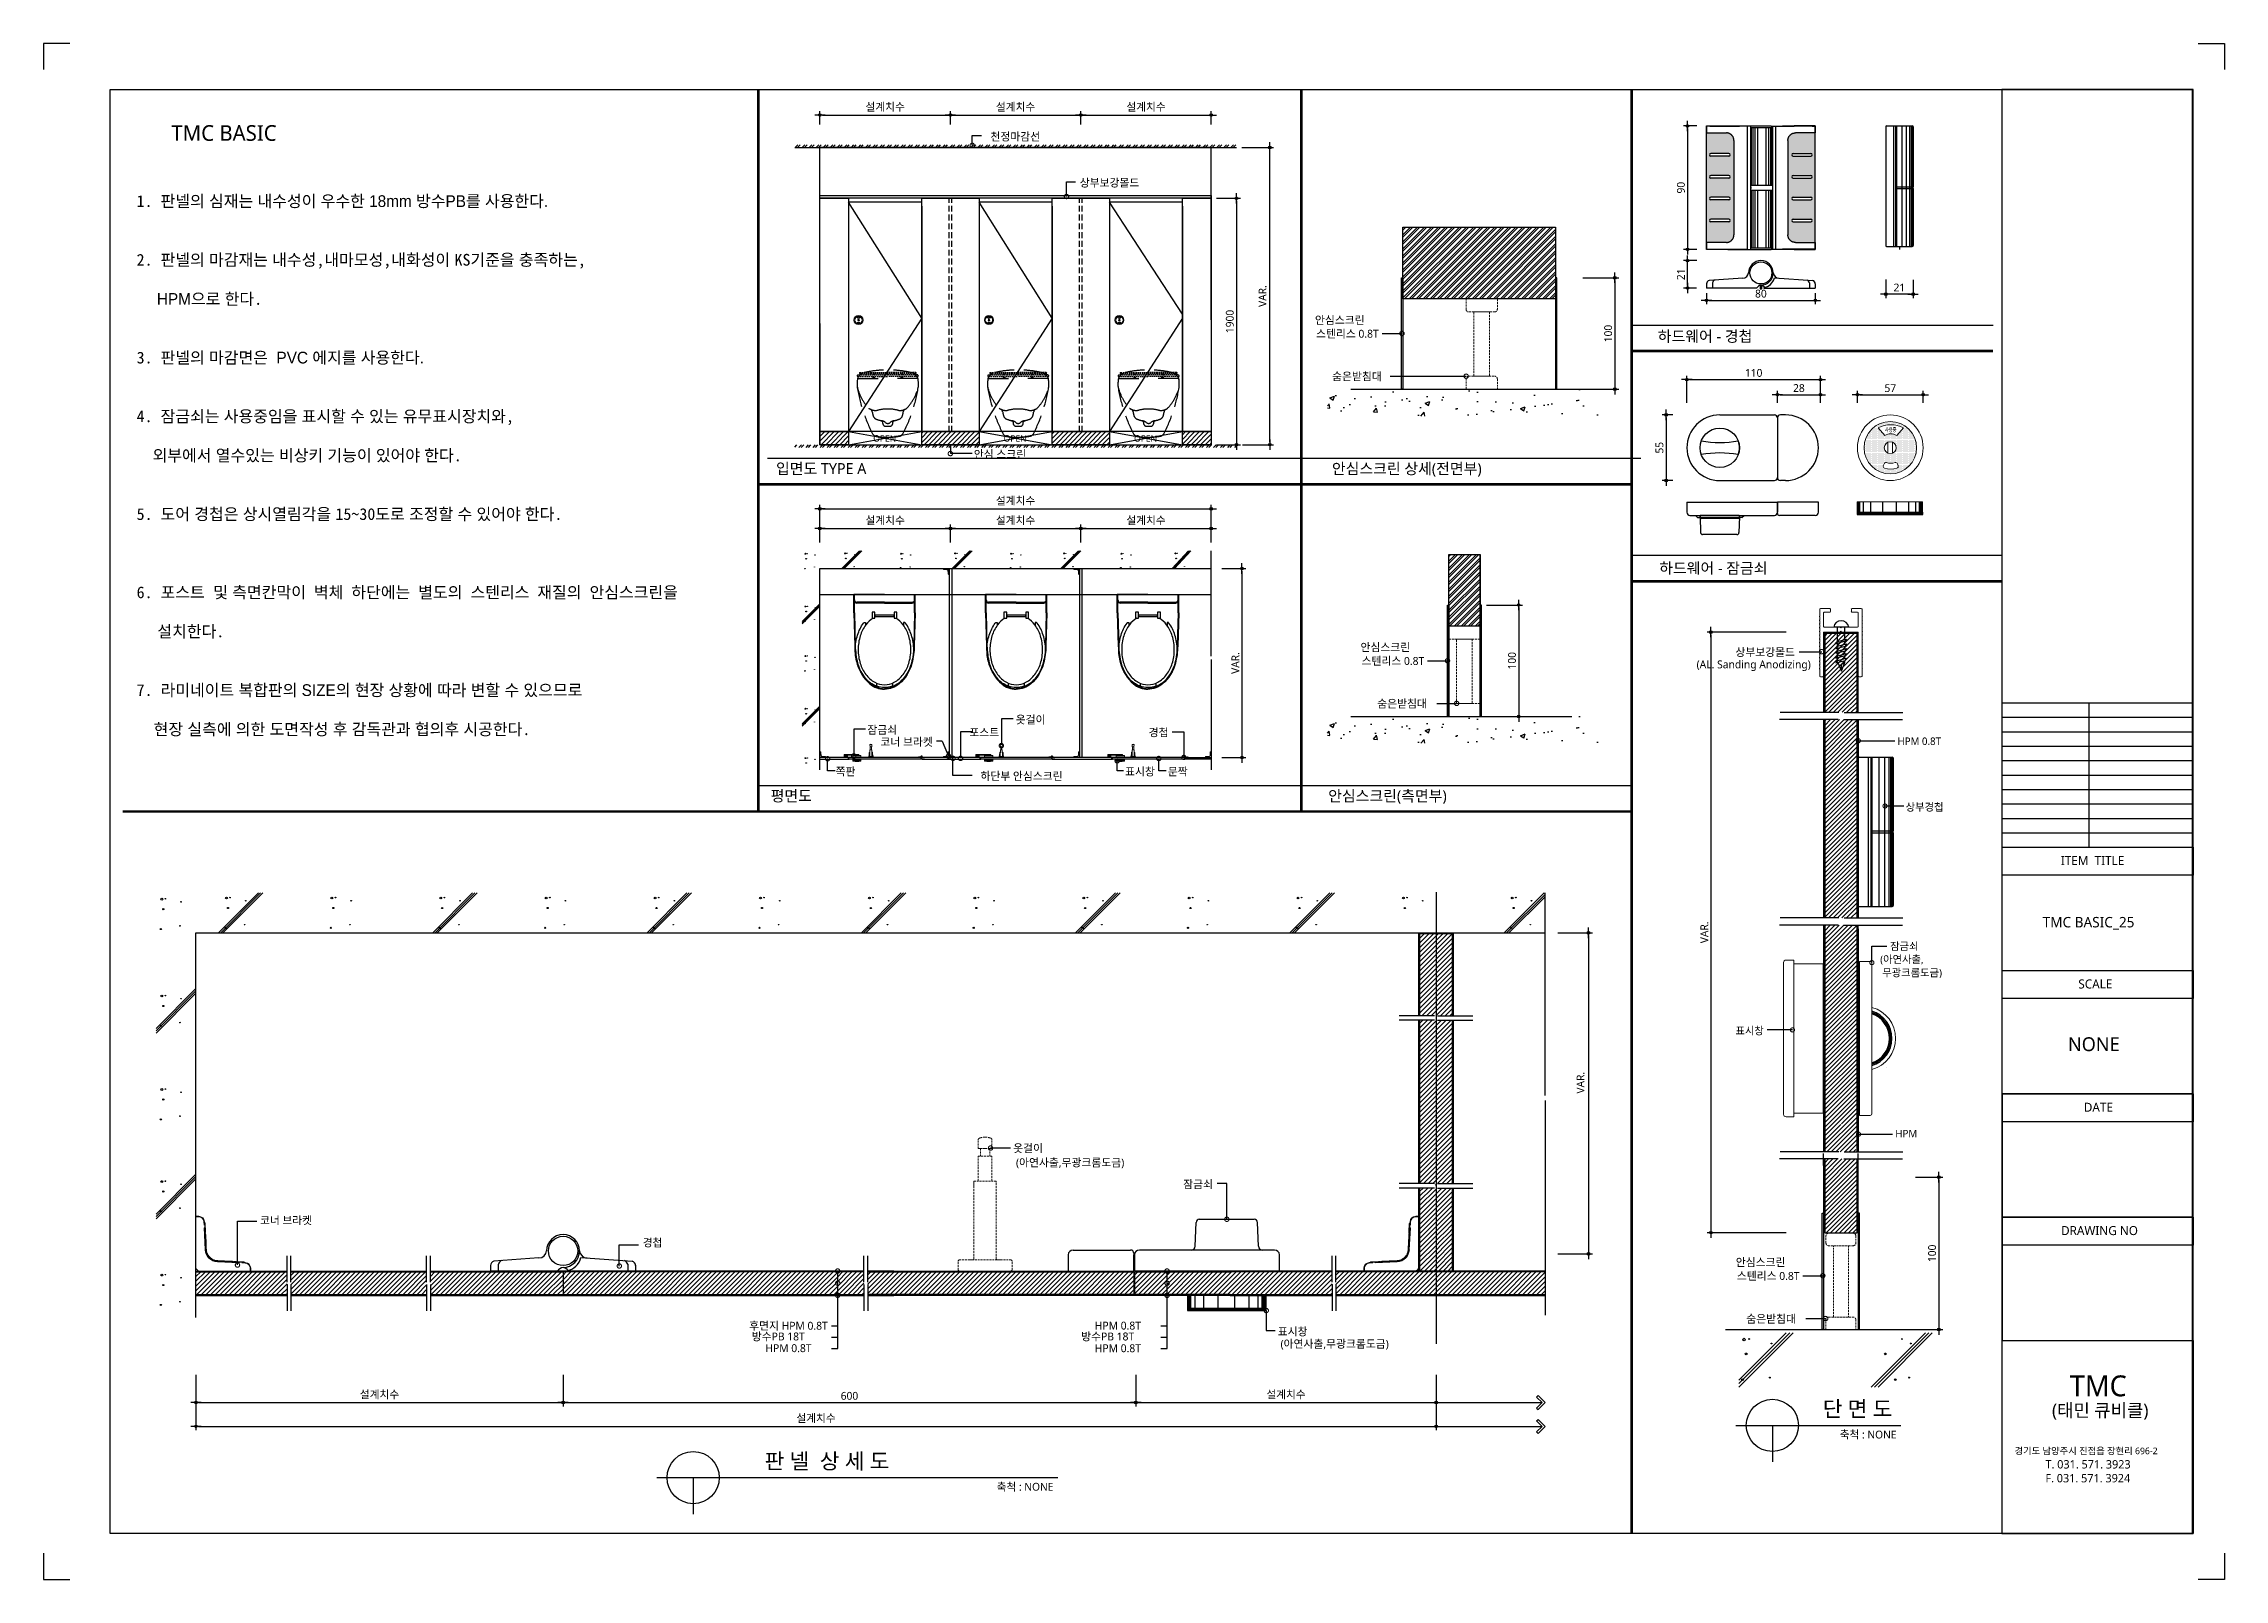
# Model space of a CAD drawing. Extents: x -256 to 8104, y -176 to 5714.
import ezdxf
from ezdxf.enums import TextEntityAlignment as Align

# ---------------------------------------------------------------- set-up
doc = ezdxf.new("R2010")
doc.units = 0
doc.header["$LTSCALE"] = 30
for name, pattern in [('CEN', [62, 60, -1, 0, -1]), ('HIDDEN', [0.375, 0.25, -0.125]), ('HIDDEN2', [4.7625, 3.175, -1.5875])]:
    doc.linetypes.add(name, pattern=pattern)
doc.layers.get('0').update_dxf_attribs({"linetype": 'CONTINUOUS'})
doc.layers.get('DEFPOINTS').update_dxf_attribs({"linetype": 'CONTINUOUS'})
for name, color, linetype in [('02---제품선', 4, 'CONTINUOUS'), ('0_toilet', 6, 'CONTINUOUS'), ('C', 2, 'CONTINUOUS'), ('curior-0Line', 252, 'CONTINUOUS'), ('DIM', 7, 'CONTINUOUS'), ('HAT', 8, 'CONTINUOUS'), ('HID', 9, 'HIDDEN'), ('jac text', 7, 'CONTINUOUS'), ('TIT', 3, 'CONTINUOUS'), ('경첩', 4, 'CONTINUOUS'), ('기타', 1, 'CONTINUOUS'), ('문자', 3, 'CONTINUOUS'), ('부자재', 4, 'CONTINUOUS'), ('상부보강몰드', 4, 'HIDDEN2'), ('옷걸이', 4, 'CONTINUOUS'), ('잠금쇠(회전형)', 4, 'CONTINUOUS'), ('중심선', 1, 'CEN'), ('치수', 1, 'CONTINUOUS'), ('판넬', 2, 'CONTINUOUS'), ('해치', 8, 'CONTINUOUS')]:
    doc.layers.add(name, color=color, linetype=linetype)
doc.styles.add('HDW', font='gulim.ttc')
doc.styles.add('돋움', font='malgun.ttf')
doc.dimstyles.new('10', dxfattribs={"dimscale": 10, "dimtxt": 3, "dimasz": 1, "dimexe": 1.5, "dimexo": 2, "dimgap": 1, "dimtad": 1, "dimdec": 0, "dimlunit": 6, "dimtxsty": '돋움', "dimblk": 'DIMDOT', "dimcen": -1, "dimdle": 1.5, "dimclrt": 3, "dimazin": 3, "dimtfac": 1, "dimtdec": 0, "dimtix": 1, "dimtmove": 2, "dimatfit": 3, "dimldrblk": 'DIMDOT', "dimarcsym": 0})
pattern_1 = [(45, (40955.914, -6822.053), (-8.55643, 8.55643), [])]
pattern_2 = [(45, (40148.375, -6933.632), (-8.980256, 8.980256), [])]
pattern_3 = [(45, (40151.98, -6962.043), (-8.980256, 8.980256), [])]

# ---------------------------------------------------------------- blocks, each defined once
blk = doc.blocks.new('DIMDOT')
at = {"linetype": 'Continuous'}
blk.add_line((-2, 0), (2, 0), dxfattribs=at)
for radius in [0.5, 0.25]:
    blk.add_circle((0, 0), radius, dxfattribs=at)
blk = doc.blocks.new('*D665')
at = {"layer": 'DEFPOINTS', "color": 0}
for p in [(51193.7, -1402.4), (51693.7, -1346.1), (51693.7, -1402.4)]:
    blk.add_point(p, dxfattribs=at)
at = {"layer": 'DIM', "color": 0, "lineweight": -2, "ltscale": 10}
for p, q in [((51193.7, -1382.4), (51193.7, -1331.1)), ((51693.7, -1382.4), (51693.7, -1331.1)), ((51203.7, -1346.1), (51683.7, -1346.1))]:
    blk.add_line(p, q, dxfattribs=at)
at = {"layer": 'DIM', "color": 0, "lineweight": -2, "xscale": 10, "yscale": 10, "zscale": 10, "rotation": 180}
blk.add_blockref('DIMDOT', (51193.7, -1346.1), dxfattribs=at)
at = {"layer": 'DIM', "color": 0, "lineweight": -2, "xscale": 10, "yscale": 10, "zscale": 10}
blk.add_blockref('DIMDOT', (51693.7, -1346.1), dxfattribs=at)
at = {"layer": 'DIM', "color": 3, "insert": (51443.7, -1316.5), "char_height": 30, "attachment_point": 5, "style": '돋움'}
blk.add_mtext('설계치수', dxfattribs=at)
blk = doc.blocks.new('*D666')
at = {"layer": 'DEFPOINTS', "color": 0}
for p in [(51693.7, -1402.4), (52193.7, -1346.1), (52193.7, -1402.4)]:
    blk.add_point(p, dxfattribs=at)
at = {"layer": 'DIM', "color": 0, "lineweight": -2, "ltscale": 10}
for p, q in [((51693.7, -1382.4), (51693.7, -1331.1)), ((52193.7, -1382.4), (52193.7, -1331.1)), ((51703.7, -1346.1), (52183.7, -1346.1))]:
    blk.add_line(p, q, dxfattribs=at)
at = {"layer": 'DIM', "color": 0, "lineweight": -2, "xscale": 10, "yscale": 10, "zscale": 10, "rotation": 180}
blk.add_blockref('DIMDOT', (51693.7, -1346.1), dxfattribs=at)
at = {"layer": 'DIM', "color": 0, "lineweight": -2, "xscale": 10, "yscale": 10, "zscale": 10}
blk.add_blockref('DIMDOT', (52193.7, -1346.1), dxfattribs=at)
at = {"layer": 'DIM', "color": 3, "insert": (51943.7, -1316.5), "char_height": 30, "attachment_point": 5, "style": '돋움'}
blk.add_mtext('설계치수', dxfattribs=at)
blk = doc.blocks.new('*D667')
at = {"layer": 'DEFPOINTS', "color": 0}
for p in [(52193.7, -1402.4), (52693.7, -1346.1), (52693.7, -1402.4)]:
    blk.add_point(p, dxfattribs=at)
at = {"layer": 'DIM', "color": 0, "lineweight": -2, "ltscale": 10}
for p, q in [((52193.7, -1382.4), (52193.7, -1331.1)), ((52693.7, -1382.4), (52693.7, -1331.1)), ((52203.7, -1346.1), (52683.7, -1346.1))]:
    blk.add_line(p, q, dxfattribs=at)
at = {"layer": 'DIM', "color": 0, "lineweight": -2, "xscale": 10, "yscale": 10, "zscale": 10, "rotation": 180}
blk.add_blockref('DIMDOT', (52193.7, -1346.1), dxfattribs=at)
at = {"layer": 'DIM', "color": 0, "lineweight": -2, "xscale": 10, "yscale": 10, "zscale": 10}
blk.add_blockref('DIMDOT', (52693.7, -1346.1), dxfattribs=at)
at = {"layer": 'DIM', "color": 3, "insert": (52443.7, -1316.5), "char_height": 30, "attachment_point": 5, "style": '돋움'}
blk.add_mtext('설계치수', dxfattribs=at)
blk = doc.blocks.new('*D668')
at = {"layer": 'DEFPOINTS', "color": 0}
for p in [(52693.7, -1665.3), (52693.7, -2610.3), (52790.6, -2610.3)]:
    blk.add_point(p, dxfattribs=at)
at = {"layer": 'DIM', "color": 0, "lineweight": -2, "ltscale": 10}
for p, q in [((52713.7, -1665.3), (52805.6, -1665.3)), ((52790.6, -1675.3), (52790.6, -2600.3)), ((52713.7, -2610.3), (52805.6, -2610.3))]:
    blk.add_line(p, q, dxfattribs=at)
at = {"layer": 'DIM', "color": 0, "lineweight": -2, "xscale": 10, "yscale": 10, "zscale": 10}
for p, rotation in [((52790.6, -1665.3), 90), ((52790.6, -2610.3), 270)]:
    blk.add_blockref('DIMDOT', p, dxfattribs=dict(at, rotation=rotation))
at = {"layer": 'DIM', "color": 3, "insert": (52765, -2137.8), "char_height": 30, "attachment_point": 5, "rotation": 90, "style": '돋움'}
blk.add_mtext('1900', dxfattribs=at)
blk = doc.blocks.new('*D669')
at = {"layer": 'DEFPOINTS', "color": 0}
for p in [(52714.7, -3085.2), (52714.7, -3810.2), (52811.6, -3810.2)]:
    blk.add_point(p, dxfattribs=at)
at = {"layer": 'DIM', "color": 0, "lineweight": -2, "ltscale": 10}
for p, q in [((52734.7, -3085.2), (52826.6, -3085.2)), ((52811.6, -3095.2), (52811.6, -3800.2)), ((52734.7, -3810.2), (52826.6, -3810.2))]:
    blk.add_line(p, q, dxfattribs=at)
at = {"layer": 'DIM', "color": 0, "lineweight": -2, "xscale": 10, "yscale": 10, "zscale": 10}
for p, rotation in [((52811.6, -3085.2), 90), ((52811.6, -3810.2), 270)]:
    blk.add_blockref('DIMDOT', p, dxfattribs=dict(at, rotation=rotation))
at = {"layer": 'DIM', "color": 3, "insert": (52786.4, -3447.7), "char_height": 30, "attachment_point": 5, "rotation": 90, "style": '돋움'}
blk.add_mtext('VAR.', dxfattribs=at)
blk = doc.blocks.new('_DOTSMALL')
at = {"color": 0, "linetype": 'ByBlock', "const_width": 0.5}
blk.add_lwpolyline([(-0.0625, 0, 1), (0.0625, 0, 1)], format="xyb", close=True, dxfattribs=at)
blk = doc.blocks.new('A$C63EC304E')
at = {"layer": '치수', "color": 1, "xscale": 2.5, "yscale": 2.5, "zscale": 2.5, "rotation": 234.3098741996962}
blk.add_blockref('_DOTSMALL', (0.31, 0.31), dxfattribs=at)
blk = doc.blocks.new('A$C2BC9653E')
at = {"layer": '치수', "xscale": 0.3333333333333333, "yscale": 0.3333333333333333, "zscale": 0.3333333333333333}
blk.add_blockref('A$C63EC304E', (0, 0), dxfattribs=at)
blk = doc.blocks.new('A$C7FC71301')
at = {"layer": '치수', "rotation": 180}
blk.add_blockref('A$C2BC9653E', (0.21, 0.21), dxfattribs=at)
blk = doc.blocks.new('A$C4A20372B')
at = {"layer": '치수'}
blk.add_blockref('A$C7FC71301', (0, 0), dxfattribs=at)
blk = doc.blocks.new('A$C566469F5')
at = {"layer": '치수'}
blk.add_blockref('A$C4A20372B', (0, 0), dxfattribs=at)
blk = doc.blocks.new('A$C7E317CD4')
at = {"layer": '해치', "xscale": 2, "yscale": 2, "zscale": 2}
blk.add_blockref('A$C566469F5', (0, 0), dxfattribs=at)
blk = doc.blocks.new('A$C601D7F27')
at = {"layer": '치수'}
blk.add_blockref('A$C7E317CD4', (0, 0), dxfattribs=at)
blk = doc.blocks.new('A$C38802C08')
at = {"layer": '치수'}
blk.add_blockref('A$C601D7F27', (0, 0), dxfattribs=at)
blk = doc.blocks.new('*D670')
at = {"layer": 'DEFPOINTS', "color": 0}
for p in [(52193.7, -3004.8), (52693.7, -2931.7), (52693.7, -3004.8)]:
    blk.add_point(p, dxfattribs=at)
at = {"layer": 'DIM', "color": 0, "lineweight": -2, "ltscale": 10}
for p, q in [((52193.7, -2984.8), (52193.7, -2916.7)), ((52693.7, -2984.8), (52693.7, -2916.7)), ((52203.7, -2931.7), (52683.7, -2931.7))]:
    blk.add_line(p, q, dxfattribs=at)
at = {"layer": 'DIM', "color": 0, "lineweight": -2, "xscale": 10, "yscale": 10, "zscale": 10, "rotation": 180}
blk.add_blockref('DIMDOT', (52193.7, -2931.7), dxfattribs=at)
at = {"layer": 'DIM', "color": 0, "lineweight": -2, "xscale": 10, "yscale": 10, "zscale": 10}
blk.add_blockref('DIMDOT', (52693.7, -2931.7), dxfattribs=at)
at = {"layer": 'DIM', "color": 3, "insert": (52443.7, -2902), "char_height": 30, "attachment_point": 5, "style": '돋움'}
blk.add_mtext('설계치수', dxfattribs=at)
blk = doc.blocks.new('*D671')
at = {"layer": 'DEFPOINTS', "color": 0}
for p in [(52693.7, -2856.3), (51193.7, -3004.8), (52693.7, -3004.8)]:
    blk.add_point(p, dxfattribs=at)
at = {"layer": 'DIM', "color": 0, "lineweight": -2, "ltscale": 10}
for p, q in [((51193.7, -2984.8), (51193.7, -2841.3)), ((52693.7, -2984.8), (52693.7, -2841.3)), ((51203.7, -2856.3), (52683.7, -2856.3))]:
    blk.add_line(p, q, dxfattribs=at)
at = {"layer": 'DIM', "color": 0, "lineweight": -2, "xscale": 10, "yscale": 10, "zscale": 10, "rotation": 180}
blk.add_blockref('DIMDOT', (51193.7, -2856.3), dxfattribs=at)
at = {"layer": 'DIM', "color": 0, "lineweight": -2, "xscale": 10, "yscale": 10, "zscale": 10}
blk.add_blockref('DIMDOT', (52693.7, -2856.3), dxfattribs=at)
at = {"layer": 'DIM', "color": 3, "insert": (51943.7, -2826.7), "char_height": 30, "attachment_point": 5, "style": '돋움'}
blk.add_mtext('설계치수', dxfattribs=at)
blk = doc.blocks.new('*D672')
at = {"layer": 'DEFPOINTS', "color": 0}
for p in [(51693.7, -3004.8), (52193.7, -2931.7), (52193.7, -3004.8)]:
    blk.add_point(p, dxfattribs=at)
at = {"layer": 'DIM', "color": 0, "lineweight": -2, "ltscale": 10}
for p, q in [((51693.7, -2984.8), (51693.7, -2916.7)), ((52193.7, -2984.8), (52193.7, -2916.7)), ((51703.7, -2931.7), (52183.7, -2931.7))]:
    blk.add_line(p, q, dxfattribs=at)
at = {"layer": 'DIM', "color": 0, "lineweight": -2, "xscale": 10, "yscale": 10, "zscale": 10, "rotation": 180}
blk.add_blockref('DIMDOT', (51693.7, -2931.7), dxfattribs=at)
at = {"layer": 'DIM', "color": 0, "lineweight": -2, "xscale": 10, "yscale": 10, "zscale": 10}
blk.add_blockref('DIMDOT', (52193.7, -2931.7), dxfattribs=at)
at = {"layer": 'DIM', "color": 3, "insert": (51943.7, -2902), "char_height": 30, "attachment_point": 5, "style": '돋움'}
blk.add_mtext('설계치수', dxfattribs=at)
blk = doc.blocks.new('*D673')
at = {"layer": 'DEFPOINTS', "color": 0}
for p in [(51193.7, -3004.8), (51693.7, -2931.7), (51693.7, -3004.8)]:
    blk.add_point(p, dxfattribs=at)
at = {"layer": 'DIM', "color": 0, "lineweight": -2, "ltscale": 10}
for p, q in [((51193.7, -2984.8), (51193.7, -2916.7)), ((51693.7, -2984.8), (51693.7, -2916.7)), ((51203.7, -2931.7), (51683.7, -2931.7))]:
    blk.add_line(p, q, dxfattribs=at)
at = {"layer": 'DIM', "color": 0, "lineweight": -2, "xscale": 10, "yscale": 10, "zscale": 10, "rotation": 180}
blk.add_blockref('DIMDOT', (51193.7, -2931.7), dxfattribs=at)
at = {"layer": 'DIM', "color": 0, "lineweight": -2, "xscale": 10, "yscale": 10, "zscale": 10}
blk.add_blockref('DIMDOT', (51693.7, -2931.7), dxfattribs=at)
at = {"layer": 'DIM', "color": 3, "insert": (51443.7, -2902), "char_height": 30, "attachment_point": 5, "style": '돋움'}
blk.add_mtext('설계치수', dxfattribs=at)
blk = doc.blocks.new('*D674')
at = {"layer": 'DEFPOINTS', "color": 0}
for p in [(55029.1, -2360.8), (54517.1, -2469.4), (55029.1, -2469.4)]:
    blk.add_point(p, dxfattribs=at)
at = {"layer": 'DIM', "color": 0, "lineweight": -2, "ltscale": 10}
for p, q in [((54517.1, -2449.4), (54517.1, -2345.8)), ((54527.1, -2360.8), (55019.1, -2360.8)), ((55029.1, -2449.4), (55029.1, -2345.8))]:
    blk.add_line(p, q, dxfattribs=at)
at = {"layer": 'DIM', "color": 0, "lineweight": -2, "xscale": 10, "yscale": 10, "zscale": 10, "rotation": 180}
blk.add_blockref('DIMDOT', (54517.1, -2360.8), dxfattribs=at)
at = {"layer": 'DIM', "color": 0, "lineweight": -2, "xscale": 10, "yscale": 10, "zscale": 10}
blk.add_blockref('DIMDOT', (55029.1, -2360.8), dxfattribs=at)
at = {"layer": 'DIM', "color": 3, "insert": (54773.1, -2335.2), "char_height": 30, "attachment_point": 5, "style": '돋움'}
blk.add_mtext('110', dxfattribs=at)
blk = doc.blocks.new('*D675')
at = {"layer": 'DEFPOINTS', "color": 0}
for p in [(55029.1, -2418.7), (54864.1, -2469.4), (55029.1, -2469.4)]:
    blk.add_point(p, dxfattribs=at)
at = {"layer": 'DIM', "color": 0, "lineweight": -2, "ltscale": 10}
for p, q in [((54864.1, -2449.4), (54864.1, -2403.7)), ((54874.1, -2418.7), (55019.1, -2418.7)), ((55029.1, -2449.4), (55029.1, -2403.7))]:
    blk.add_line(p, q, dxfattribs=at)
at = {"layer": 'DIM', "color": 0, "lineweight": -2, "xscale": 10, "yscale": 10, "zscale": 10, "rotation": 180}
blk.add_blockref('DIMDOT', (54864.1, -2418.7), dxfattribs=at)
at = {"layer": 'DIM', "color": 0, "lineweight": -2, "xscale": 10, "yscale": 10, "zscale": 10}
blk.add_blockref('DIMDOT', (55029.1, -2418.7), dxfattribs=at)
at = {"layer": 'DIM', "color": 3, "insert": (54946.6, -2393.2), "char_height": 30, "attachment_point": 5, "style": '돋움'}
blk.add_mtext('28', dxfattribs=at)
blk = doc.blocks.new('*D676')
at = {"layer": 'DEFPOINTS', "color": 0}
for p in [(55422.9, -2418.7), (55170.9, -2469.4), (55422.9, -2469.4)]:
    blk.add_point(p, dxfattribs=at)
at = {"layer": 'DIM', "color": 0, "lineweight": -2, "ltscale": 10}
for p, q in [((55170.9, -2449.4), (55170.9, -2403.7)), ((55180.9, -2418.7), (55412.9, -2418.7)), ((55422.9, -2449.4), (55422.9, -2403.7))]:
    blk.add_line(p, q, dxfattribs=at)
at = {"layer": 'DIM', "color": 0, "lineweight": -2, "xscale": 10, "yscale": 10, "zscale": 10, "rotation": 180}
blk.add_blockref('DIMDOT', (55170.9, -2418.7), dxfattribs=at)
at = {"layer": 'DIM', "color": 0, "lineweight": -2, "xscale": 10, "yscale": 10, "zscale": 10}
blk.add_blockref('DIMDOT', (55422.9, -2418.7), dxfattribs=at)
at = {"layer": 'DIM', "color": 3, "insert": (55296.9, -2393.5), "char_height": 30, "attachment_point": 5, "style": '돋움'}
blk.add_mtext('57', dxfattribs=at)
blk = doc.blocks.new('*D677')
at = {"layer": 'DEFPOINTS', "color": 0}
for p in [(54574.8, -1388), (54519.8, -1861.1), (54574.8, -1861.1)]:
    blk.add_point(p, dxfattribs=at)
at = {"layer": 'DIM', "color": 0, "lineweight": -2, "ltscale": 10}
for p, q in [((54554.8, -1388), (54504.8, -1388)), ((54519.8, -1398), (54519.8, -1851.1)), ((54554.8, -1861.1), (54504.8, -1861.1))]:
    blk.add_line(p, q, dxfattribs=at)
at = {"layer": 'DIM', "color": 0, "lineweight": -2, "xscale": 10, "yscale": 10, "zscale": 10}
for p, rotation in [((54519.8, -1388), 90), ((54519.8, -1861.1), 270)]:
    blk.add_blockref('DIMDOT', p, dxfattribs=dict(at, rotation=rotation))
at = {"layer": 'DIM', "color": 3, "insert": (54494.3, -1624.6), "char_height": 30, "attachment_point": 5, "rotation": 90, "style": '돋움'}
blk.add_mtext('90', dxfattribs=at)
blk = doc.blocks.new('*D678')
at = {"layer": 'DEFPOINTS', "color": 0}
for p in [(54592.4, -2009.4), (55009.5, -2009.4), (55009.5, -2056.7)]:
    blk.add_point(p, dxfattribs=at)
at = {"layer": 'DIM', "color": 0, "lineweight": -2, "ltscale": 10}
for p, q in [((54592.4, -2029.4), (54592.4, -2071.7)), ((54602.4, -2056.7), (54999.5, -2056.7)), ((55009.5, -2029.4), (55009.5, -2071.7))]:
    blk.add_line(p, q, dxfattribs=at)
at = {"layer": 'DIM', "color": 0, "lineweight": -2, "xscale": 10, "yscale": 10, "zscale": 10, "rotation": 180}
blk.add_blockref('DIMDOT', (54592.4, -2056.7), dxfattribs=at)
at = {"layer": 'DIM', "color": 0, "lineweight": -2, "xscale": 10, "yscale": 10, "zscale": 10}
blk.add_blockref('DIMDOT', (55009.5, -2056.7), dxfattribs=at)
at = {"layer": 'DIM', "color": 3, "insert": (54800.9, -2031.2), "char_height": 30, "attachment_point": 5, "style": '돋움'}
blk.add_mtext('80', dxfattribs=at)
blk = doc.blocks.new('*D679')
at = {"layer": 'DEFPOINTS', "color": 0}
for p in [(54519.8, -1904.4), (54574.8, -1904.4), (54574.1, -2009.4)]:
    blk.add_point(p, dxfattribs=at)
at = {"layer": 'DIM', "color": 0, "lineweight": -2, "ltscale": 10}
for p, q in [((54554.8, -1904.4), (54504.8, -1904.4)), ((54519.8, -1999.4), (54519.8, -1914.4)), ((54554.1, -2009.4), (54504.8, -2009.4))]:
    blk.add_line(p, q, dxfattribs=at)
at = {"layer": 'DIM', "color": 0, "lineweight": -2, "xscale": 10, "yscale": 10, "zscale": 10}
for p, rotation in [((54519.8, -1904.4), 90), ((54519.8, -2009.4), 270)]:
    blk.add_blockref('DIMDOT', p, dxfattribs=dict(at, rotation=rotation))
at = {"layer": 'DIM', "color": 3, "insert": (54494.4, -1956.9), "char_height": 30, "attachment_point": 5, "rotation": 90, "style": '돋움'}
blk.add_mtext('21', dxfattribs=at)
blk = doc.blocks.new('*D680')
at = {"layer": 'DEFPOINTS', "color": 0}
for p in [(55279.3, -1957.2), (55384.3, -1957.9), (55279.3, -2032.9)]:
    blk.add_point(p, dxfattribs=at)
at = {"layer": 'DIM', "color": 0, "lineweight": -2, "ltscale": 10}
for p, q in [((55279.3, -1977.2), (55279.3, -2047.9)), ((55384.3, -1977.9), (55384.3, -2047.9)), ((55374.3, -2032.9), (55289.3, -2032.9))]:
    blk.add_line(p, q, dxfattribs=at)
at = {"layer": 'DIM', "color": 0, "lineweight": -2, "xscale": 10, "yscale": 10, "zscale": 10, "rotation": 180}
blk.add_blockref('DIMDOT', (55279.3, -2032.9), dxfattribs=at)
at = {"layer": 'DIM', "color": 0, "lineweight": -2, "xscale": 10, "yscale": 10, "zscale": 10}
blk.add_blockref('DIMDOT', (55384.3, -2032.9), dxfattribs=at)
at = {"layer": 'DIM', "color": 3, "insert": (55331.8, -2007.5), "char_height": 30, "attachment_point": 5, "style": '돋움'}
blk.add_mtext('21', dxfattribs=at)
blk = doc.blocks.new('A$C10E41893')
at = {"layer": '부자재'}
for p, q in [((6, 0), (6, 196)), ((123, 196), (6, 196)), ((123, 192), (6, 192)), ((55, 0), (55, 177)), ((61, 0), (61, 177)), ((6, 0), (6, -196)), ((55, 0), (55, -177)), ((61, 0), (61, -177)), ((123, -192), (6, -192)), ((123, -196), (6, -196))]:
    blk.add_line(p, q, dxfattribs=at)
for points in [[(123, 196, -0.012538), (123, 196), (335, 190, -0.055395), (445, 175, -0.154276), (577, 93, -0.179504), (612, 0, -0.179504)], [(123, 192, -0.012538), (123, 192), (335, 187, -0.055395), (444, 172, -0.154276), (574, 91, -0.179504), (608, 0, -0.179504)], [(157, -72, 0.089162), (200, -119, 0.085733), (270, -155, 0.075373), (359, -168, 0.075373), (447, -155, 0.085733), (517, -119, 0.106084), (567, -62, 0.126931), (583, 0, 0.126931), (567, 62, 0.106084), (517, 119, 0.085733), (447, 155, 0.075373), (359, 168, 0.075373), (270, 155, 0.085733), (200, 119, 0.089162), (157, 72)], [(572, 51), (589, 51), (589, 60, 0.021185), (583, 71, 0.106084), (528, 134, 0.085733), (453, 172, 0.075373), (359, 187, 0.075373), (265, 172, 0.085733), (189, 134, 0.007337), (184, 130), (184, 122), (205, 122)], [(123, -196, 0.012538), (123, -196), (335, -190, 0.055395), (445, -175, 0.154276), (577, -93, 0.179504), (612, 0, 0.179504)], [(123, -192, 0.012538), (123, -192), (335, -187, 0.055395), (444, -172, 0.154276), (574, -91, 0.179504), (608, 0, 0.179504)], [(589, -51, 0.090214), (598, 0, 0.090214), (589, 51, 0.106084)], [(572, -51), (589, -51), (589, -60, -0.021185), (583, -71, -0.106084), (528, -134, -0.085733), (453, -172, -0.075373), (359, -187, -0.075373), (265, -172, -0.085733), (189, -134, -0.007337), (184, -130), (184, -122), (205, -122)]]:
    blk.add_lwpolyline(points, format="xyb", dxfattribs=at)
blk.add_lwpolyline([(138, -61), (119, -61), (119, -79), (157, -79), (157, -61), (138, -61), (147, -61), (147, 61), (138, 61), (157, 61), (157, 79), (119, 79), (119, 61), (138, 61), (138, -61), (119, -61)], dxfattribs=at)
for centre, start, end in [((40, 177), 0, 90), ((46, 177), 0, 90), ((40, -177), 270, 0), ((46, -177), 270, 0)]:
    blk.add_arc(centre, 15, start, end, dxfattribs=at)
blk = doc.blocks.new('A$C460A2A32')
at = {"color": 0}
for p, q in [((3, 20), (0, 16)), ((3, 20), (9, 20)), ((4, 10), (162, 10)), ((9, 20), (162, 20)), ((13, 32), (11, 30)), ((13, 32), (162, 32)), ((13, 27), (162, 27)), ((312, 32), (162, 32)), ((312, 27), (162, 27)), ((316, 20), (162, 20)), ((321, 10), (162, 10)), ((312, 32), (313, 30)), ((322, 20), (316, 20)), ((322, 20), (324, 16))]:
    blk.add_line(p, q, dxfattribs=at)
for centre, radius, start, end in [((4, 14), 4, 150.0107, 270), ((13, 29), 2, 135, 270), ((109, 28), 26, 182.6717, 198.4118), ((109, 10), 26, 180, 202.6199), ((107, 28), 23, 183.0205, 200.9186), ((107, 10), 23, 180, 205.7715), ((69, 10), 23, 334.2285, 0), ((69, 28), 23, 339.0814, 356.9795), ((67, 10), 26, 337.3801, 0), ((67, 28), 26, 341.5882, 357.3283), ((257, 10), 26, 180, 202.6199), ((257, 28), 26, 182.6717, 198.4118), ((256, 28), 23, 183.0205, 200.9186), ((256, 10), 23, 180, 205.7715), ((217, 10), 23, 334.2285, 0), ((217, 28), 23, 339.0814, 356.9795), ((216, 28), 26, 341.5882, 357.3283), ((216, 10), 26, 337.3801, 0), ((312, 29), 2, 270, 45), ((321, 14), 4, 270, 29.9893)]:
    blk.add_arc(centre, radius, start, end, dxfattribs=at)
blk = doc.blocks.new('*D681')
at = {"layer": 'DEFPOINTS', "color": 0}
for p in [(54482.8, -2495.9), (54437.2, -2747.9), (54482.8, -2747.9)]:
    blk.add_point(p, dxfattribs=at)
at = {"layer": 'DIM', "color": 0, "lineweight": -2, "ltscale": 10}
for p, q in [((54462.8, -2495.9), (54422.2, -2495.9)), ((54437.2, -2505.9), (54437.2, -2737.9)), ((54462.8, -2747.9), (54422.2, -2747.9))]:
    blk.add_line(p, q, dxfattribs=at)
at = {"layer": 'DIM', "color": 0, "lineweight": -2, "xscale": 10, "yscale": 10, "zscale": 10}
for p, rotation in [((54437.2, -2495.9), 90), ((54437.2, -2747.9), 270)]:
    blk.add_blockref('DIMDOT', p, dxfattribs=dict(at, rotation=rotation))
at = {"layer": 'DIM', "color": 3, "insert": (54411.9, -2621.9), "char_height": 30, "attachment_point": 5, "rotation": 90, "style": '돋움'}
blk.add_mtext('55', dxfattribs=at)
blk = doc.blocks.new('*D682')
at = {"layer": 'DEFPOINTS', "color": 0}
for p in [(54918.1, -3329), (54609.4, -5632.3), (54918.1, -5632.3)]:
    blk.add_point(p, dxfattribs=at)
at = {"layer": 'DIM', "color": 0, "lineweight": -2, "ltscale": 10}
for p, q in [((54898.1, -3329), (54594.4, -3329)), ((54609.4, -3339), (54609.4, -5622.3)), ((54898.1, -5632.3), (54594.4, -5632.3))]:
    blk.add_line(p, q, dxfattribs=at)
at = {"layer": 'DIM', "color": 0, "lineweight": -2, "xscale": 10, "yscale": 10, "zscale": 10}
for p, rotation in [((54609.4, -3329), 90), ((54609.4, -5632.3), 270)]:
    blk.add_blockref('DIMDOT', p, dxfattribs=dict(at, rotation=rotation))
at = {"layer": 'DIM', "color": 3, "insert": (54584.1, -4480.6), "char_height": 30, "attachment_point": 5, "rotation": 90, "style": '돋움'}
blk.add_mtext('VAR.', dxfattribs=at)
blk = doc.blocks.new('A$C13EB2441')
for p, q in [((0.84, 7.37), (0.84, 14.11)), ((0.84, 6.74), (0.84, 0))]:
    blk.add_line(p, q)
blk = doc.blocks.new('*D683')
at = {"layer": 'DEFPOINTS', "color": 0}
for p in [(55373.8, -5419.5), (55382.9, -6003.8), (55482.8, -6003.8)]:
    blk.add_point(p, dxfattribs=at)
at = {"layer": 'DIM', "color": 0, "lineweight": -2, "ltscale": 10}
for p, q in [((55393.8, -5419.5), (55497.8, -5419.5)), ((55482.8, -5429.5), (55482.8, -5993.8)), ((55402.9, -6003.8), (55497.8, -6003.8))]:
    blk.add_line(p, q, dxfattribs=at)
at = {"layer": 'DIM', "color": 0, "lineweight": -2, "xscale": 10, "yscale": 10, "zscale": 10}
for p, rotation in [((55482.8, -5419.5), 90), ((55482.8, -6003.8), 270)]:
    blk.add_blockref('DIMDOT', p, dxfattribs=dict(at, rotation=rotation))
at = {"layer": 'DIM', "color": 3, "insert": (55457.2, -5711.6), "char_height": 30, "attachment_point": 5, "rotation": 90, "style": '돋움'}
blk.add_mtext('100', dxfattribs=at)
blk = doc.blocks.new('*D684')
at = {"layer": 'DEFPOINTS', "color": 0}
for p in [(52790.6, -1470.5), (52918, -1470.5), (52793.1, -2610.3)]:
    blk.add_point(p, dxfattribs=at)
at = {"layer": 'DIM', "color": 0, "lineweight": -2, "ltscale": 10}
for p, q in [((52810.6, -1470.5), (52933, -1470.5)), ((52918, -2600.3), (52918, -1480.5)), ((52813.1, -2610.3), (52933, -2610.3))]:
    blk.add_line(p, q, dxfattribs=at)
at = {"layer": 'DIM', "color": 0, "lineweight": -2, "xscale": 10, "yscale": 10, "zscale": 10}
for p, rotation in [((52918, -1470.5), 90), ((52918, -2610.3), 270)]:
    blk.add_blockref('DIMDOT', p, dxfattribs=dict(at, rotation=rotation))
at = {"layer": 'DIM', "color": 3, "insert": (52890.7, -2040.4), "char_height": 30, "attachment_point": 5, "rotation": 90, "style": '돋움'}
blk.add_mtext('VAR.', dxfattribs=at)
blk = doc.blocks.new('*D685')
at = {"layer": 'DEFPOINTS', "color": 0}
for p in [(48801.8, -6158.1), (50208.9, -6158.1), (50208.9, -6283.8)]:
    blk.add_point(p, dxfattribs=at)
at = {"layer": 'DIM', "color": 0, "lineweight": -2, "ltscale": 10}
for p, q in [((48801.8, -6178.1), (48801.8, -6298.8)), ((50208.9, -6178.1), (50208.9, -6298.8)), ((48811.8, -6283.8), (50198.9, -6283.8))]:
    blk.add_line(p, q, dxfattribs=at)
at = {"layer": 'DIM', "color": 0, "lineweight": -2, "xscale": 10, "yscale": 10, "zscale": 10, "rotation": 180}
blk.add_blockref('DIMDOT', (48801.8, -6283.8), dxfattribs=at)
at = {"layer": 'DIM', "color": 0, "lineweight": -2, "xscale": 10, "yscale": 10, "zscale": 10}
blk.add_blockref('DIMDOT', (50208.9, -6283.8), dxfattribs=at)
at = {"layer": 'DIM', "color": 3, "insert": (49505.3, -6254.2), "char_height": 30, "attachment_point": 5, "style": '돋움'}
blk.add_mtext('설계치수', dxfattribs=at)
blk = doc.blocks.new('*D686')
at = {"layer": 'DEFPOINTS', "color": 0}
for p in [(48801.8, -6158.1), (53555.7, -6158.1), (53555.7, -6375.3)]:
    blk.add_point(p, dxfattribs=at)
at = {"layer": 'DIM', "color": 0, "lineweight": -2, "ltscale": 10}
for p, q in [((48801.8, -6178.1), (48801.8, -6390.3)), ((53555.7, -6178.1), (53555.7, -6390.3)), ((48811.8, -6375.3), (53545.7, -6375.3))]:
    blk.add_line(p, q, dxfattribs=at)
at = {"layer": 'DIM', "color": 0, "lineweight": -2, "xscale": 10, "yscale": 10, "zscale": 10, "rotation": 180}
blk.add_blockref('DIMDOT', (48801.8, -6375.3), dxfattribs=at)
at = {"layer": 'DIM', "color": 0, "lineweight": -2, "xscale": 10, "yscale": 10, "zscale": 10}
blk.add_blockref('DIMDOT', (53555.7, -6375.3), dxfattribs=at)
at = {"layer": 'DIM', "color": 3, "insert": (51178.7, -6345.6), "char_height": 30, "attachment_point": 5, "style": '돋움'}
blk.add_mtext('설계치수', dxfattribs=at)
blk = doc.blocks.new('*D687')
at = {"layer": 'DEFPOINTS', "color": 0}
for p in [(52404.8, -6158.1), (53555.7, -6158.1), (53555.7, -6283.8)]:
    blk.add_point(p, dxfattribs=at)
at = {"layer": 'DIM', "color": 0, "lineweight": -2, "ltscale": 10}
for p, q in [((52404.8, -6178.1), (52404.8, -6298.8)), ((53555.7, -6178.1), (53555.7, -6298.8)), ((52414.8, -6283.8), (53545.7, -6283.8))]:
    blk.add_line(p, q, dxfattribs=at)
at = {"layer": 'DIM', "color": 0, "lineweight": -2, "xscale": 10, "yscale": 10, "zscale": 10, "rotation": 180}
blk.add_blockref('DIMDOT', (52404.8, -6283.8), dxfattribs=at)
at = {"layer": 'DIM', "color": 0, "lineweight": -2, "xscale": 10, "yscale": 10, "zscale": 10}
blk.add_blockref('DIMDOT', (53555.7, -6283.8), dxfattribs=at)
at = {"layer": 'DIM', "color": 3, "insert": (52980.3, -6254.2), "char_height": 30, "attachment_point": 5, "style": '돋움'}
blk.add_mtext('설계치수', dxfattribs=at)
blk = doc.blocks.new('*D688')
at = {"layer": 'DEFPOINTS', "color": 0}
for p in [(50208.9, -6158.1), (52404.8, -6158.1), (52404.8, -6283.8)]:
    blk.add_point(p, dxfattribs=at)
at = {"layer": 'DIM', "color": 0, "lineweight": -2, "ltscale": 10}
for p, q in [((50208.9, -6178.1), (50208.9, -6298.8)), ((52404.8, -6178.1), (52404.8, -6298.8)), ((50218.9, -6283.8), (52394.8, -6283.8))]:
    blk.add_line(p, q, dxfattribs=at)
at = {"layer": 'DIM', "color": 0, "lineweight": -2, "xscale": 10, "yscale": 10, "zscale": 10, "rotation": 180}
blk.add_blockref('DIMDOT', (50208.9, -6283.8), dxfattribs=at)
at = {"layer": 'DIM', "color": 0, "lineweight": -2, "xscale": 10, "yscale": 10, "zscale": 10}
blk.add_blockref('DIMDOT', (52404.8, -6283.8), dxfattribs=at)
at = {"layer": 'DIM', "color": 3, "insert": (51306.9, -6258.3), "char_height": 30, "attachment_point": 5, "style": '돋움'}
blk.add_mtext('600', dxfattribs=at)
blk = doc.blocks.new('A$C06B31977')
for p, q in [((1.26, 11.06), (1.26, 21.17)), ((1.26, 10.11), (1.26, 0))]:
    blk.add_line(p, q)
blk = doc.blocks.new('*D689')
at = {"layer": 'DEFPOINTS', "color": 0}
for p in [(54002.5, -4482.5), (54002.5, -5713.8), (54140.3, -5713.8)]:
    blk.add_point(p, dxfattribs=at)
at = {"layer": 'DIM', "color": 0, "lineweight": -2, "ltscale": 10}
for p, q in [((54022.5, -4482.5), (54155.3, -4482.5)), ((54140.3, -4492.5), (54140.3, -5703.8)), ((54022.5, -5713.8), (54155.3, -5713.8))]:
    blk.add_line(p, q, dxfattribs=at)
at = {"layer": 'DIM', "color": 0, "lineweight": -2, "xscale": 10, "yscale": 10, "zscale": 10}
for p, rotation in [((54140.3, -4482.5), 90), ((54140.3, -5713.8), 270)]:
    blk.add_blockref('DIMDOT', p, dxfattribs=dict(at, rotation=rotation))
at = {"layer": 'DIM', "color": 3, "insert": (54109.6, -5057.2), "char_height": 30, "attachment_point": 5, "rotation": 90, "style": '돋움'}
blk.add_mtext('VAR.', dxfattribs=at)
blk = doc.blocks.new('*D690')
at = {"layer": 'DEFPOINTS', "color": 0}
for p in [(53729.4, -3225.2), (53729.4, -3652.6), (53872.3, -3652.6)]:
    blk.add_point(p, dxfattribs=at)
at = {"layer": 'DIM', "color": 0, "lineweight": -2, "ltscale": 10}
for p, q in [((53749.4, -3225.2), (53887.3, -3225.2)), ((53872.3, -3235.2), (53872.3, -3642.6)), ((53749.4, -3652.6), (53887.3, -3652.6))]:
    blk.add_line(p, q, dxfattribs=at)
at = {"layer": 'DIM', "color": 0, "lineweight": -2, "xscale": 10, "yscale": 10, "zscale": 10}
for p, rotation in [((53872.3, -3225.2), 90), ((53872.3, -3652.6), 270)]:
    blk.add_blockref('DIMDOT', p, dxfattribs=dict(at, rotation=rotation))
at = {"layer": 'DIM', "color": 3, "insert": (53846.7, -3438.9), "char_height": 30, "attachment_point": 5, "rotation": 90, "style": '돋움'}
blk.add_mtext('100', dxfattribs=at)
blk = doc.blocks.new('*D691')
at = {"layer": 'DEFPOINTS', "color": 0}
for p in [(54098.1, -1970.2), (54098.1, -2397.7), (54241, -2397.7)]:
    blk.add_point(p, dxfattribs=at)
at = {"layer": 'DIM', "color": 0, "lineweight": -2, "ltscale": 10}
for p, q in [((54118.1, -1970.2), (54256, -1970.2)), ((54241, -1980.2), (54241, -2387.7)), ((54118.1, -2397.7), (54256, -2397.7))]:
    blk.add_line(p, q, dxfattribs=at)
at = {"layer": 'DIM', "color": 0, "lineweight": -2, "xscale": 10, "yscale": 10, "zscale": 10}
for p, rotation in [((54241, -1970.2), 90), ((54241, -2397.7), 270)]:
    blk.add_blockref('DIMDOT', p, dxfattribs=dict(at, rotation=rotation))
at = {"layer": 'DIM', "color": 3, "insert": (54215.4, -2184), "char_height": 30, "attachment_point": 5, "rotation": 90, "style": '돋움'}
blk.add_mtext('100', dxfattribs=at)
blk = doc.blocks.new('BASIC_25', base_point=(48473.5, -6786.3))
h = blk.add_hatch()
h.set_pattern_fill('ANSI31', color=2, style=0)
h.set_pattern_definition([(45, (51709.89, -5189.372), (-2.245064, 2.245064), [])])
h.paths.add_polyline_path([(53604.4, -3225.2), (53599.4, -3225.2), (53599.4, -3436.8, -1), (53599.4, -3441), (53599.4, -3652.6), (53604.4, -3652.6)])
h.paths.add_polyline_path([(53729.4, -3441, -1), (53729.4, -3436.8), (53729.4, -3225.2), (53724.4, -3225.2), (53724.4, -3652.6), (53729.4, -3652.6)])
at = {"layer": 'HAT'}
h = blk.add_hatch(dxfattribs=at)
h.set_pattern_fill('ANSI32', color=256, scale=2, style=0)
h.set_pattern_definition([(45, (39857.61, -7103.519), (-13.470384, 13.470384), []), (45, (39866.59, -7103.519), (-13.470384, 13.470384), [])])
h.paths.add_polyline_path([(51097, -1460.5), (52790.6, -1460.5), (52790.6, -1470.5), (51097, -1470.5)])
h = blk.add_hatch(dxfattribs=at)
h.set_pattern_fill('ANSI32', color=256, scale=2, style=0)
h.set_pattern_definition([(45, (40171.724, -7029.361), (-13.470384, 13.470384), []), (45, (40180.704, -7029.361), (-13.470384, 13.470384), [])])
h.paths.add_polyline_path([(53428.6, -1776.4), (54014, -1776.4), (54014, -2051.1), (53428.6, -2051.1)])
h = blk.add_hatch(dxfattribs=at)
h.set_pattern_fill('ANSI32', color=256, scale=2, style=0)
h.set_pattern_definition([(45, (39857.61, -6921.539), (-13.470384, 13.470384), []), (45, (39866.59, -6921.539), (-13.470384, 13.470384), [])])
h.paths.add_polyline_path([(51097, -2620.8), (52790.6, -2620.8), (52790.6, -2610.8), (51097, -2610.8)])
h = blk.add_hatch(dxfattribs=at)
h.set_pattern_fill('ANSI32', color=256, scale=2, style=0)
h.set_pattern_definition([(45, (48523.04, -7029.361), (-13.470384, 13.470384), []), (45, (48532.021, -7029.361), (-13.470384, 13.470384), [])])
h.paths.add_polyline_path([(53724.4, -3031.4), (53604.4, -3031.4), (53604.4, -3306), (53724.4, -3306), (53724.4, -3225.2)])
at = {"layer": 'HAT', "transparency": 33554687}
h = blk.add_hatch(dxfattribs=at)
h.set_pattern_fill('ANSI31', color=256, scale=3.811219)
h.set_pattern_definition(pattern_1)
h.paths.add_polyline_path([(55099.4, -3636.7), (55120.5, -3636.7), (55169.5, -3636.7), (55169.5, -3333.7), (55045.6, -3333.7), (55045.6, -3636.7)])
at = {"layer": 'HAT'}
h = blk.add_hatch(dxfattribs=at)
h.set_pattern_fill('ANSI31', color=256, scale=3.811219, style=0)
h.set_pattern_definition(pattern_1)
edge = h.paths.add_edge_path()
edge.add_line((55169.5, -3710.8), (55112.9, -3710.8))
edge.add_arc((55110.9, -3710.8), 1.99, -54.30987, 0, ccw=False)
edge.add_arc((55110.9, -3710.8), 1.99, 125.69013, 305.69013, ccw=False)
edge.add_arc((55110.9, -3710.8), 1.99, 0, 125.69013, ccw=False)
edge.add_line((55112.9, -3710.8), (55169.5, -3710.8))
edge.add_line((55169.5, -3710.8), (55169.5, -3664.3))
edge.add_line((55169.5, -3664.3), (55159.7, -3664.3))
edge.add_spline(control_points=[(55157, -3671.8), (55157.9, -3669.3), (55158.8, -3666.8), (55159.7, -3664.3)], knot_values=[0, 0, 0, 0, 0.152076, 0.152076, 0.152076, 0.152076], degree=3, periodic=0)
edge.add_line((55159.7, -3664.3), (55107.5, -3664.3))
edge.add_line((55107.5, -3664.3), (55107.5, -4425.2))
edge.add_line((55107.5, -4425.2), (55161.6, -4425.2))
edge.add_spline(control_points=[(55161.6, -4425.2), (55164.6, -4416.9), (55167.5, -4409.4), (55169.5, -4405.8)], knot_values=[0.152076, 0.152076, 0.152076, 0.152076, 0.673721, 0.673721, 0.673721, 0.673721], degree=3, periodic=0)
edge.add_spline(control_points=[(55171.8, -4425.2), (55172.3, -4415.6), (55173.3, -4401.1), (55170.5, -4403.9), (55169.5, -4405.8)], knot_values=[0.673721, 0.673721, 0.673721, 0.673721, 1.332503, 1.60798, 1.60798, 1.60798, 1.60798], degree=3, periodic=0)
edge.add_line((55169.5, -4405.8), (55169.5, -3710.8))
h.paths.add_polyline_path([(55107.5, -3664.3), (55045.6, -3664.3), (55045.6, -4425.2), (55107.5, -4425.2)])
h = blk.add_hatch(dxfattribs=at)
h.set_pattern_fill('ANSI31', color=256, scale=3.811219, style=0)
h.set_pattern_definition(pattern_1)
h.paths.add_polyline_path([(55107.5, -4887.8), (55045.6, -4887.8), (55045.6, -5321.8), (55107.5, -5321.8), (55107.5, -5217.5, -0.567825), (55107.5, -5214.1)])
h.paths.add_polyline_path([(55169.5, -4887.8), (55107.5, -4887.8), (55107.5, -5214.1, -0.582142), (55110.5, -5215.8), (55169.5, -5215.8)])
edge = h.paths.add_edge_path()
edge.add_line((55169.5, -5215.8), (55110.5, -5215.8))
edge.add_arc((55108.6, -5215.8), 1.99, -54.30987, 0, ccw=False)
edge.add_arc((55108.6, -5215.8), 1.99, 239.17799, 305.69013, ccw=False)
edge.add_line((55107.5, -5217.5), (55107.5, -5321.8))
edge.add_line((55107.5, -5321.8), (55161.6, -5321.8))
edge.add_spline(control_points=[(55161.6, -5321.8), (55164.6, -5313.5), (55167.5, -5306), (55169.5, -5302.4)], knot_values=[0.152076, 0.152076, 0.152076, 0.152076, 0.673721, 0.673721, 0.673721, 0.673721], degree=3, periodic=0)
edge.add_line((55169.5, -5302.4), (55169.5, -5215.8))
h.paths.add_polyline_path([(55107.5, -4452.8), (55045.6, -4452.8), (55045.6, -4887.8), (55107.5, -4887.8)])
edge = h.paths.add_edge_path()
edge.add_line((55169.5, -4452.8), (55159.7, -4452.8))
edge.add_spline(control_points=[(55157, -4460.3), (55157.9, -4457.8), (55158.8, -4455.3), (55159.7, -4452.8)], knot_values=[0, 0, 0, 0, 0.152076, 0.152076, 0.152076, 0.152076], degree=3, periodic=0)
edge.add_line((55159.7, -4452.8), (55107.5, -4452.8))
edge.add_line((55107.5, -4452.8), (55107.5, -4887.8))
edge.add_line((55107.5, -4887.8), (55169.5, -4887.8))
edge.add_line((55169.5, -4887.8), (55169.5, -4452.8))
at = {"layer": 'HAT', "transparency": 33554687}
h = blk.add_hatch(dxfattribs=at)
h.set_pattern_fill('ANSI31', color=256, scale=3.811219, style=0)
h.set_pattern_definition(pattern_1)
h.paths.add_polyline_path([(55097.5, -5349.5), (55045.6, -5349.5), (55045.6, -5632.3), (55107.5, -5632.3), (55107.5, -5349.5)])
h.paths.add_polyline_path([(55169.5, -5349.5), (55118.6, -5349.5), (55107.5, -5349.5), (55107.5, -5632.3), (55169.5, -5632.3)])
at = {"layer": '해치'}
h = blk.add_hatch(dxfattribs=at)
h.set_pattern_fill('DOTS', color=256, scale=2.628474)
h.set_pattern_definition([(0, (51630.654, -1053.001), (2.086351, 4.172702), [0, -4.172702])])
edge = h.paths.add_edge_path()
edge.add_line((54592.9, -1834.6), (54592.9, -1834.6))
edge.add_spline(control_points=[(54592.9, -1834.6), (54593.1, -1834.6), (54604.7, -1834.6)], knot_values=[-0.724312, -0.724312, -0.724312, 0.724312, 0.724312, 0.724312], weights=[1, 0.748956, 1], degree=2, periodic=0)
edge.add_line((54604.7, -1834.6), (54668.6, -1834.6))
edge.add_spline(control_points=[(54668.6, -1834.6), (54697.5, -1834.6), (54697.5, -1805.7)], knot_values=[-1.570796, -1.570796, -1.570796, 0, 0, 0], weights=[1, 0.707107, 1], degree=2, periodic=0)
edge.add_line((54697.5, -1805.7), (54697.5, -1443.5))
edge.add_spline(control_points=[(54697.5, -1443.5), (54697.5, -1414.6), (54668.6, -1414.6)], knot_values=[0, 0, 0, 1.570796, 1.570796, 1.570796], weights=[1, 0.707107, 1], degree=2, periodic=0)
edge.add_line((54668.6, -1414.6), (54604.7, -1414.6))
edge.add_spline(control_points=[(54604.7, -1414.6), (54593.1, -1414.6), (54592.9, -1414.6)], knot_values=[-0.724312, -0.724312, -0.724312, 0.724312, 0.724312, 0.724312], weights=[1, 0.748956, 1], degree=2, periodic=0)
edge.add_line((54592.9, -1414.6), (54592.9, -1834.6))
h.paths.add_polyline_path([(54677.8, -1493.3, -0.414214), (54683, -1498.6, -0.414214), (54677.8, -1503.8), (54609.4, -1503.8, -0.414214), (54604.2, -1498.6, -0.414214), (54609.4, -1493.3)], flags=16)
h.paths.add_polyline_path([(54677.8, -1577.3, -0.414214), (54683, -1582.6, -0.414214), (54677.8, -1587.8), (54609.4, -1587.8, -0.414214), (54604.2, -1582.6, -0.414214), (54609.4, -1577.3)], flags=16)
h.paths.add_polyline_path([(54677.8, -1661.3, -0.414214), (54683, -1666.6, -0.414214), (54677.8, -1671.8), (54609.4, -1671.8, -0.414214), (54604.2, -1666.6, -0.414214), (54609.4, -1661.3)], flags=16)
h.paths.add_polyline_path([(54677.8, -1745.3, -0.414214), (54683, -1750.6, -0.414214), (54677.8, -1755.9), (54609.4, -1755.9, -0.414214), (54604.2, -1750.6, -0.414214), (54609.4, -1745.3)], flags=16)
h = blk.add_hatch(dxfattribs=at)
h.set_pattern_fill('DOTS', color=256, scale=2.628474)
h.set_pattern_definition([(0, (51156.0365, -1053.001), (2.086351, 4.1727023), [0, -4.1727023])])
edge = h.paths.add_edge_path()
edge.add_spline(control_points=[(54904.3, -1443.5), (54904.3, -1414.6), (54933.2, -1414.6)], knot_values=[0, 0, 0, 1.570796, 1.570796, 1.570796], weights=[1, 0.707107, 1], degree=2, periodic=0)
edge.add_line((54933.2, -1414.6), (54997.1, -1414.6))
edge.add_spline(control_points=[(54997.1, -1414.6), (55008.7, -1414.6), (55008.9, -1414.6)], knot_values=[-0.724312, -0.724312, -0.724312, 0.724312, 0.724312, 0.724312], weights=[1, 0.748956, 1], degree=2, periodic=0)
edge.add_line((55009, -1414.6), (55009, -1834.6))
edge.add_line((55009, -1834.6), (55008.9, -1834.6))
edge.add_spline(control_points=[(55008.9, -1834.6), (55008.7, -1834.6), (54997.1, -1834.6)], knot_values=[-0.724312, -0.724312, -0.724312, 0.724312, 0.724312, 0.724312], weights=[1, 0.748956, 1], degree=2, periodic=0)
edge.add_line((54997.1, -1834.6), (54933.2, -1834.6))
edge.add_spline(control_points=[(54933.2, -1834.6), (54904.3, -1834.6), (54904.3, -1805.7)], knot_values=[-1.570796, -1.570796, -1.570796, 0, 0, 0], weights=[1, 0.707107, 1], degree=2, periodic=0)
edge.add_line((54904.3, -1805.7), (54904.3, -1443.5))
h.paths.add_polyline_path([(54924.1, -1493.3, 0.414214), (54918.8, -1498.6, 0.414214), (54924.1, -1503.8), (54992.4, -1503.8, 0.414214), (54997.7, -1498.6, 0.414214), (54992.4, -1493.3)], flags=16)
h.paths.add_polyline_path([(54924.1, -1577.3, 0.414214), (54918.8, -1582.6, 0.414214), (54924.1, -1587.8), (54992.4, -1587.8, 0.414214), (54997.7, -1582.6, 0.414214), (54992.4, -1577.3)], flags=16)
h.paths.add_polyline_path([(54924.1, -1661.3, 0.414214), (54918.8, -1666.6, 0.414214), (54924.1, -1671.8), (54992.4, -1671.8, 0.414214), (54997.7, -1666.6, 0.414214), (54992.4, -1661.3)], flags=16)
h.paths.add_polyline_path([(54924.1, -1745.3, 0.414214), (54918.8, -1750.6, 0.414214), (54924.1, -1755.9), (54992.4, -1755.9, 0.414214), (54997.7, -1750.6, 0.414214), (54992.4, -1745.3)], flags=16)
h = blk.add_hatch(dxfattribs=at)
h.set_pattern_fill('AR-CONC', color=256, style=0)
h.set_pattern_definition([(50, (51709.89, -3934.45), (182.185, -15.939), [19.05, -209.55]), (355, (51709.89, -3934.45), (-35.243, 191.057), [15.24, -167.64]), (100.451, (51725.07, -3935.78), (146.943, 175.117), [16.19, -178.09]), (46.184, (51709.9, -3883.65), (271.079, -42.042), [28.575, -314.325]), (96.636, (51732.48, -3887.16), (237.404, 247.426), [24.285, -267.135]), (351.184, (51709.9, -3883.65), (237.405, 247.425), [22.86, -251.46]), (21, (51735.29, -3896.35), (151.615, -102.2655), [19.05, -209.55]), (326, (51735.29, -3896.35), (61.802, 184.188), [15.24, -167.64]), (71.4514, (51747.92, -3904.88), (213.416, 81.923), [16.19, -178.09]), (37.5, (51709.89, -3934.455), (3.0886, 84.555), [0, -165.608, 0, -170.18, 0, -168.275]), (7.5, (51709.89, -3934.455), (66.8197, 100.1806), [0, -97.028, 0, -161.798, 0, -64.135]), (327.5, (51653.25, -3934.455), (135.5906, -5.7287), [0, -63.5, 0, -198.12, 0, -262.89]), (317.5, (51627.85, -3934.45), (148.129, 25.4265), [0, -82.55, 0, -131.572, 0, -186.69])])
h.paths.add_polyline_path([(54189.5, -2500.7), (54189.5, -2397.7), (53139.3, -2397.7), (53139.3, -2500.7)])
at = {"layer": '해치', "transparency": 33554687}
h = blk.add_hatch(dxfattribs=at)
h.set_pattern_fill('ANSI31', color=3, scale=4)
h.set_pattern_definition(pattern_3)
h.paths.add_polyline_path([(51193.7, -2560.3), (51303.7, -2560.3), (51303.7, -2610.3), (51193.7, -2610.3)])
h = blk.add_hatch(dxfattribs=at)
h.set_pattern_fill('ANSI31', color=3, scale=4)
h.set_pattern_definition(pattern_3)
h.paths.add_polyline_path([(51583.7, -2560.3), (51803.7, -2560.3), (51803.7, -2610.3), (51583.7, -2610.3)])
h.paths.add_polyline_path([(52083.7, -2560.3), (52303.7, -2560.3), (52303.7, -2610.3), (52083.7, -2610.3)])
h.paths.add_polyline_path([(52583.7, -2560.3), (52693.7, -2560.3), (52693.7, -2610.3), (52583.7, -2610.3)])
at = {"layer": '해치'}
h = blk.add_hatch(dxfattribs=at)
h.set_pattern_fill('DOTS', color=256, scale=2.628474)
h.set_pattern_definition([(0, (49602.8484, -6079.2786), (2.086351, 4.1727023), [0, -4.1727023])])
h.paths.add_polyline_path([(55397.5, -2621.9, 1), (55196.2, -2621.9, 1)])
h.paths.add_polyline_path([(55273.9, -2621.9, -1), (55319.8, -2621.9, -1)], flags=16)
h.paths.add_polyline_path([(55321.6, -2574.7, 0.250537), (55275.7, -2574.7), (55249.9, -2546.2, -0.258173), (55347.4, -2546.2)], flags=16)
h.paths.add_polyline_path([(55324.3, -2683.4), (55327.1, -2691.5, -0.437988), (55322.3, -2700.6, -0.127495), (55275.1, -2700.6, -0.437988), (55270.2, -2691.5), (55273, -2683.4, -0.407197), (55281.8, -2679, 0.156299), (55315.5, -2679, -0.407197)], flags=16)
h.paths.add_polyline_path([(55272.3, -2567.7), (55272.3, -2538.4), (55324.6, -2538.4), (55324.6, -2567.7)], flags=8)
h = blk.add_hatch(dxfattribs=at)
h.set_pattern_fill('AR-CONC', color=256, style=0)
h.set_pattern_definition([(50, (51709.89, -5189.37), (182.185, -15.939), [19.05, -209.55]), (355, (51709.89, -5189.37), (-35.243, 191.057), [15.24, -167.64]), (100.451, (51725.07, -5190.7), (146.943, 175.117), [16.19, -178.09]), (46.184, (51709.9, -5138.57), (271.079, -42.042), [28.575, -314.325]), (96.636, (51732.48, -5142.08), (237.404, 247.426), [24.285, -267.135]), (351.184, (51709.9, -5138.57), (237.405, 247.425), [22.86, -251.46]), (21, (51735.29, -5151.27), (151.615, -102.2655), [19.05, -209.55]), (326, (51735.29, -5151.27), (61.802, 184.188), [15.24, -167.64]), (71.4514, (51747.92, -5159.8), (213.416, 81.923), [16.19, -178.09]), (37.5, (51709.89, -5189.37), (3.0886, 84.555), [0, -165.608, 0, -170.18, 0, -168.275]), (7.5, (51709.89, -5189.37), (66.8197, 100.1806), [0, -97.028, 0, -161.798, 0, -64.135]), (327.5, (51653.25, -5189.37), (135.5906, -5.7287), [0, -63.5, 0, -198.12, 0, -262.89]), (317.5, (51627.85, -5189.37), (148.129, 25.4265), [0, -82.55, 0, -131.572, 0, -186.69])])
h.paths.add_polyline_path([(54189.5, -3755.6), (54189.5, -3652.6), (53139.3, -3652.6), (53139.3, -3755.6)])
h = blk.add_hatch(dxfattribs=at)
h.set_pattern_fill('ANSI31', color=256, scale=4, style=0)
h.set_pattern_definition([(45, (-222754.705, -62930.244), (-8.9802561, 8.9802561), [])])
edge = h.paths.add_edge_path()
edge.add_line((53555.7, -4485.8), (53493.3, -4485.8))
edge.add_line((53493.3, -4485.8), (53492.4, -4486.7))
edge.add_line((53492.4, -4486.7), (53492.4, -4587.1))
edge.add_line((53492.4, -4587.1), (53535.2, -4587.1))
edge.add_line((53535.2, -4587.1), (53535.2, -4628.6))
edge.add_line((53535.2, -4628.6), (53492.4, -4628.6))
edge.add_line((53492.4, -4628.6), (53492.4, -4800.3))
edge.add_line((53492.4, -4800.3), (53548.9, -4800.3))
edge.add_spline(control_points=[(53548.9, -4800.3), (53551.7, -4792.7), (53557.7, -4777.3), (53553.9, -4808.3), (53555.4, -4810.7), (53555.7, -4810.8)], knot_values=[0.456227, 0.456227, 0.456227, 0.456227, 2.847595, 6.178025, 6.737145, 6.737145, 6.737145, 6.737145], degree=3, periodic=0)
edge.add_spline(control_points=[(53555.4, -4810.6), (53555.5, -4807.5), (53555.5, -4804.8), (53554.9, -4804.4), (53554.9, -4804.4)], knot_values=[0.891967, 0.891967, 0.891967, 0.891967, 1.280656, 1.337888, 1.337888, 1.337888, 1.337888], degree=3, periodic=0)
edge.add_line((53555.7, -4810.8), (53555.7, -4485.8))
edge = h.paths.add_edge_path()
edge.add_line((53619, -4485.8), (53555.7, -4485.8))
edge.add_line((53555.7, -4485.8), (53555.7, -4810.8))
edge.add_spline(control_points=[(53555.7, -4810.8), (53556.8, -4811), (53559.1, -4806.6), (53561.7, -4800.3)], knot_values=[6.737145, 6.737145, 6.737145, 6.737145, 8.913909, 8.913909, 8.913909, 8.913909], degree=3, periodic=0)
edge.add_spline(control_points=[(53561.7, -4800.3), (53563.8, -4795.5), (53566.1, -4789.6), (53568.4, -4783.6)], knot_values=[8.913909, 8.913909, 8.913909, 8.913909, 10.573873, 10.573873, 10.573873, 10.573873], degree=3, periodic=0)
edge.add_line((53561.7, -4800.3), (53619, -4800.3))
edge.add_line((53619, -4800.3), (53619, -4628.6))
edge.add_line((53619, -4628.6), (53576.2, -4628.6))
edge.add_line((53576.2, -4628.6), (53576.2, -4587.1))
edge.add_line((53576.2, -4587.1), (53619, -4587.1))
edge.add_line((53619, -4587.1), (53619, -4485.8))
h.paths.add_polyline_path([(53619, -4587.1), (53576.2, -4587.1), (53576.2, -4628.6), (53619, -4628.6)], flags=16)
h.paths.add_polyline_path([(53535.2, -4587.1), (53492.4, -4587.1), (53492.4, -4628.6), (53535.2, -4628.6)], flags=16)
h = blk.add_hatch(dxfattribs=at)
h.set_pattern_fill('ANSI31', color=256, scale=4, style=0)
h.set_pattern_definition([(45, (53555.699, -5130.795), (-8.98026, 8.98026), [])])
h.paths.add_polyline_path([(53619, -4817.4), (53492.4, -4817.4), (53492.4, -5444.1), (53619, -5444.1)])
at = {"layer": '해치', "transparency": 33554687}
h = blk.add_hatch(dxfattribs=at)
h.set_pattern_fill('ANSI31', color=256, scale=4)
h.set_pattern_definition(pattern_2)
edge = h.paths.add_edge_path()
edge.add_spline(control_points=[(53555.7, -5471.7), (53555.4, -5471.6), (53554.3, -5469.9), (53555.2, -5460), (53555.4, -5454.4)], knot_values=[1.337888, 1.337888, 1.337888, 1.337888, 1.524261, 2.245715, 2.245715, 2.245715, 2.245715], degree=3, periodic=0)
edge.add_spline(control_points=[(53555.7, -5454.6), (53555.4, -5454.5), (53553.9, -5452.1), (53557.7, -5421.1), (53551.7, -5436.5), (53548.9, -5444.1)], knot_values=[0.152076, 0.152076, 0.152076, 0.152076, 0.338449, 1.448592, 2.245715, 2.245715, 2.245715, 2.245715], degree=3, periodic=0)
edge.add_spline(control_points=[(53555.4, -5454.4), (53555.5, -5451.3), (53555.5, -5448.6), (53554.9, -5448.3), (53554.9, -5448.2)], knot_values=[0.891967, 0.891967, 0.891967, 0.891967, 1.280656, 1.337888, 1.337888, 1.337888, 1.337888], degree=3, periodic=0)
edge.add_spline(control_points=[(53554.9, -5448.2), (53553.9, -5448.1), (53551.5, -5454.2), (53548.9, -5461.3)], knot_values=[0.152076, 0.152076, 0.152076, 0.152076, 0.891967, 0.891967, 0.891967, 0.891967], degree=3, periodic=0)
edge.add_spline(control_points=[(53547.3, -5465.7), (53547.9, -5464.2), (53548.4, -5462.7), (53548.9, -5461.3)], knot_values=[0, 0, 0, 0, 0.152076, 0.152076, 0.152076, 0.152076], degree=3, periodic=0)
edge.add_line((53548.9, -5461.3), (53492.4, -5461.3))
edge.add_line((53492.4, -5461.3), (53492.4, -5633.7))
edge.add_line((53492.4, -5633.7), (53537.1, -5633.7))
edge.add_line((53537.1, -5633.7), (53537.1, -5675.2))
edge.add_line((53537.1, -5675.2), (53492.4, -5675.2))
edge.add_line((53492.4, -5675.2), (53492.4, -5779.5))
edge.add_line((53492.4, -5779.5), (53555.7, -5779.5))
edge.add_line((53555.7, -5779.5), (53555.7, -5471.8))
h.paths.add_polyline_path([(53619, -5633.7), (53574.3, -5633.7), (53574.3, -5675.2), (53619, -5675.2)])
h.paths.add_polyline_path([(53537.1, -5633.7), (53492.4, -5633.7), (53492.4, -5675.2), (53537.1, -5675.2)], flags=16)
h = blk.add_hatch(dxfattribs=at)
h.set_pattern_fill('ANSI31', color=256, scale=4)
h.set_pattern_definition(pattern_2)
h.paths.add_polyline_path([(53619, -5522.2), (53555.7, -5522.2), (53555.7, -5779.5), (53619, -5779.5), (53619, -5675.2), (53574.3, -5675.2), (53574.3, -5633.7), (53619, -5633.7)])
edge = h.paths.add_edge_path()
edge.add_line((53619, -5461.3), (53561.7, -5461.3))
edge.add_spline(control_points=[(53561.7, -5461.3), (53559.1, -5467.6), (53556.8, -5471.9), (53555.7, -5471.7)], knot_values=[2.245715, 2.245715, 2.245715, 2.245715, 2.971303, 2.971303, 2.971303, 2.971303], degree=3, periodic=0)
edge.add_line((53555.7, -5471.7), (53555.7, -5522.2))
edge.add_line((53555.7, -5522.2), (53619, -5522.2))
edge.add_line((53619, -5522.2), (53619, -5461.3))
h = blk.add_hatch(dxfattribs=at)
h.set_pattern_fill('ANSI31', color=256, scale=4, style=0)
h.set_pattern_definition(pattern_2)
h.paths.add_polyline_path([(49150.8, -5831.1), (49150.8, -5821.6), (49150.8, -5782.8), (48801.8, -5782.8), (48801.8, -5869.5), (49150.8, -5869.5)])
h.paths.add_polyline_path([(49165.4, -5831.1), (49165.4, -5821.6), (49165.4, -5782.8), (49685.9, -5782.8), (49685.9, -5831.1), (49685.9, -5869.5), (49165.4, -5869.5)])
at = {"layer": '해치'}
h = blk.add_hatch(dxfattribs=at)
h.set_pattern_fill('ANSI31', color=256, scale=4)
h.set_pattern_definition(pattern_2)
h.paths.add_polyline_path([(50208.9, -5869.5), (50208.9, -5782.8), (49700.5, -5782.8), (49700.5, -5869.5)])
at = {"layer": '해치', "transparency": 33554687}
h = blk.add_hatch(dxfattribs=at)
h.set_pattern_fill('ANSI31', color=256, scale=4)
h.set_pattern_definition(pattern_2)
h.paths.add_polyline_path([(50208.9, -5782.8), (50208.9, -5869.5), (51261.8, -5869.5), (51261.8, -5828.2, -0.610943), (51260.1, -5824.9, -0.241509), (51261.8, -5824.1), (51261.8, -5782.8)])
h = blk.add_hatch(dxfattribs=at)
h.set_pattern_fill('ANSI31', color=256, scale=4)
h.set_pattern_definition(pattern_2)
h.paths.add_polyline_path([(51362.6, -5782.8), (51261.8, -5782.8), (51261.8, -5824.1, -0.610943), (51263.5, -5827.4, -0.241509), (51261.8, -5828.2), (51261.8, -5869.5), (51362.6, -5869.5)])
h = blk.add_hatch(dxfattribs=at)
h.set_pattern_fill('ANSI31', color=256, scale=4)
h.set_pattern_definition(pattern_2)
h.paths.add_polyline_path([(52396.8, -5869.5), (52396.8, -5782.8), (51476.8, -5782.8), (51377.2, -5782.8), (51377.2, -5821.6), (51377.2, -5831.1), (51377.2, -5869.5), (51476.8, -5869.5)])
h = blk.add_hatch(dxfattribs=at)
h.set_pattern_fill('ANSI31', color=256, scale=4, style=0)
h.set_pattern_definition(pattern_2)
h.paths.add_polyline_path([(53171.8, -5831.1), (53171.8, -5821.6), (53171.8, -5782.8), (53555.7, -5782.8), (53555.7, -5869.5), (53171.8, -5869.5)])
edge = h.paths.add_edge_path()
edge.add_line((53157.2, -5831.1), (53157.2, -5821.6))
edge.add_line((53157.2, -5821.6), (53157.2, -5782.8))
edge.add_line((53157.2, -5782.8), (52524.7, -5782.8))
edge.add_line((52524.7, -5782.8), (52524.7, -5824.1))
edge.add_arc((52524.7, -5826.2), 2.08, -35.69013, 90, ccw=False)
edge.add_arc((52524.7, -5826.2), 2.08, 270, 324.30987, ccw=False)
edge.add_line((52524.7, -5828.2), (52524.7, -5869.5))
edge.add_line((52524.7, -5869.5), (53157.2, -5869.5))
edge.add_line((53157.2, -5869.5), (53157.2, -5831.1))
h.paths.add_polyline_path([(52399.8, -5782.8), (52399.8, -5869.5), (52524.7, -5869.5), (52524.7, -5828.2, -0.610943), (52523, -5824.9, -0.241509), (52524.7, -5824.1), (52524.7, -5782.8)])
h.paths.add_polyline_path([(53973.4, -5782.8), (53555.7, -5782.8), (53555.7, -5869.5), (53973.4, -5869.5)])
at = {"color": 2}
for p, q in [((48317.6, -1072), (48217.6, -1072)), ((48217.6, -1072), (48217.6, -1172)), ((56477.6, -1072), (56577.6, -1072)), ((56577.6, -1072), (56577.6, -1172)), ((51097, -1470.5), (52790.6, -1470.5)), ((55331.8, -1849.6), (55331.8, -1861.1)), ((53228.6, -2397.7), (54118.1, -2397.7)), ((53228.6, -3652.6), (54076.3, -3652.6)), ((50208.9, -5779.5), (50208.9, -5872.8)), ((52396.8, -5782.8), (52396.8, -5869.5)), ((52399.8, -5782.8), (52399.8, -5869.5)), ((48217.6, -6862), (48217.6, -6962)), ((56577.6, -6862), (56577.6, -6962)), ((48217.6, -6962), (48317.6, -6962)), ((56577.6, -6962), (56477.6, -6962))]:
    blk.add_line(p, q, dxfattribs=at)
for p, q in [((51193.7, -2131.7), (51193.7, -1470.5)), ((52693.7, -2131.7), (52693.7, -1470.5)), ((51193.7, -2145.4), (51193.7, -2610.3)), ((52693.7, -2145.4), (52693.7, -2610.3)), ((51193.7, -2610.3), (52693.7, -2610.3)), ((51193.7, -3857), (51193.7, -3085.2)), ((51193.7, -3085.2), (52693.7, -3085.2)), ((52693.7, -3421.1), (52693.7, -3017.5)), ((51193.7, -3185.2), (52693.7, -3185.2)), ((52693.7, -3434.4), (52693.7, -3857)), ((53973.4, -5106.1), (53973.4, -4329.3)), ((48801.8, -4482.5), (53973.4, -4482.5)), ((48801.8, -5957.5), (48801.8, -4482.5)), ((53549, -4800.3), (53414.3, -4800.3)), ((53561.7, -4800.3), (53696.5, -4800.3)), ((53973.4, -5125.1), (53973.4, -5948.4)), ((53549, -5444.1), (53414.3, -5444.1)), ((53561.7, -5444.1), (53696.5, -5444.1)), ((54664.6, -6003.8), (55497.6, -6003.8))]:
    blk.add_line(p, q)
at = {"color": 8}
for p, q in [((54305.4, -2151.5), (55690.7, -2151.5)), ((50992.3, -2662.1), (54340.1, -2662.1)), ((54305.4, -3034.3), (55725.1, -3034.3)), ((50957.6, -3917), (52920.2, -3917)), ((52920.2, -3917), (54305.4, -3917))]:
    blk.add_line(p, q, dxfattribs=at)
at = {"color": 4}
for p, q in [((51682.4, -3087.3), (51672.7, -3086.7)), ((51682.4, -3087.3), (51683.1, -3087.3)), ((51686.5, -3091.2), (51687, -3101.2)), ((52182.4, -3087.3), (52172.7, -3086.7)), ((52182.4, -3087.3), (52183, -3087.3)), ((52186.5, -3091.2), (52187, -3101.2))]:
    blk.add_line(p, q, dxfattribs=at)
at = {"color": 2}
for points in [[(48472.8, -1247.9), (55725.1, -1247.9), (55725.1, -6786.2), (48472.8, -6786.2)], [(48472.8, -1247.9), (55725.1, -1247.9), (55725.1, -6786.2), (48472.8, -6786.2)], [(48472.8, -1247.9), (56454.7, -1247.9), (56454.7, -6786.2), (48472.8, -6786.2)], [(51193.7, -1654.3), (52693.7, -1654.3), (52693.7, -1665.3), (51193.7, -1665.3)], [(53423.6, -1970.2), (53428.6, -1970.2), (53428.6, -2397.7), (53423.6, -2397.7)], [(54019, -1970.2), (54014, -1970.2), (54014, -2397.7), (54019, -2397.7)], [(53599.4, -3225.2), (53604.4, -3225.2), (53604.4, -3652.6), (53599.4, -3652.6)], [(53729.4, -3225.2), (53724.4, -3225.2), (53724.4, -3652.6), (53729.4, -3652.6)], [(55036.1, -5557.5), (55040.8, -5557.5), (55040.8, -6003.7), (55036.1, -6003.7)], [(55179, -5557.5), (55174.2, -5557.5), (55174.2, -6003.7), (55179, -6003.7)]]:
    blk.add_lwpolyline(points, close=True, dxfattribs=at)
at = {"color": 8, "const_width": 10}
for points in [[(50957.6, -4017), (50957.6, -1247.9)], [(53038.6, -4017), (53038.6, -1247.9)], [(54305.4, -6786.2), (54305.4, -1247.9)], [(54305.4, -2251.5), (55690.7, -2251.5)], [(50957.6, -2762.1), (54305.4, -2762.1)], [(54305.4, -3134.3), (55725.1, -3134.3)], [(48520.9, -4017), (54305.4, -4017)]]:
    blk.add_lwpolyline(points, dxfattribs=at)
at = {"color": 4}
for centre, radius, start, end in [((51672.8, -3085.1), 1.61, 184.02269, 266.84997), ((51682.9, -3091), 3.66, 356.64811, 86.2207), ((52172.7, -3085.1), 1.61, 184.02269, 266.84997), ((52182.8, -3091), 3.66, 356.64811, 86.2207), ((51688.7, -3101), 1.65, 186.1664, 269.59836), ((52188.6, -3101), 1.65, 186.1664, 269.59836)]:
    blk.add_arc(centre, radius, start, end, dxfattribs=at)
at = {"layer": '02---제품선'}
for p, q in [((54643.1, -2495.9), (54852.5, -2495.9)), ((54864.1, -2507.6), (54864.1, -2736.3)), ((54864.1, -2507.6), (54864.1, -2736.3)), ((54895.1, -2495.9), (54875.8, -2495.9)), ((54643.1, -2747.9), (54852.5, -2747.9)), ((54895.1, -2747.9), (54875.8, -2747.9)), ((54517.1, -2830.9), (54864.1, -2830.9)), ((54517.1, -2830.9), (54517.1, -2869.7)), ((54864.1, -2830.9), (54864.1, -2869.7)), ((55021.1, -2830.9), (54864.1, -2830.9)), ((54864.1, -2873.6), (54864.1, -2830.9)), ((55021.1, -2869.7), (55021.1, -2830.9)), ((54528.8, -2881.3), (54550.1, -2881.3)), ((54550.1, -2881.3), (54736.2, -2881.3)), ((54557.9, -2889.1), (54550.1, -2881.3)), ((54557.9, -2889.1), (54565.6, -2889.1)), ((54565.6, -2889.1), (54720.7, -2889.1)), ((54567.5, -2889.1), (54567.5, -2885.2)), ((54567.5, -2887.1), (54569.6, -2947.5)), ((54714.9, -2881.3), (54571.4, -2881.3)), ((54714.9, -2893), (54571.4, -2893)), ((54718.8, -2887.1), (54716.7, -2947.5)), ((54718.7, -2889.1), (54718.7, -2885.2)), ((54728.4, -2889.1), (54720.7, -2889.1)), ((54728.4, -2889.1), (54736.2, -2881.3)), ((54736.2, -2881.3), (54852.5, -2881.3)), ((55009.5, -2881.3), (54871.9, -2881.3)), ((54709, -2955), (54577.3, -2955)), ((52632.5, -5684.4), (52635.7, -5593)), ((52648.1, -5581), (52858.7, -5581)), ((52874.3, -5684.4), (52871.1, -5593)), ((52145.6, -5717.5), (52145.6, -5779.5)), ((52164.2, -5698.8), (52384.4, -5698.8)), ((52396.8, -5711.3), (52396.8, -5779.5)), ((52396.8, -5779.5), (52396.8, -5717.5)), ((52399.8, -5717.5), (52399.8, -5779.5)), ((52604.5, -5698.8), (52418.4, -5698.8)), ((52617.5, -5698.8), (52604.5, -5698.8)), ((52889.3, -5698.8), (52617.5, -5698.8)), ((52936.4, -5698.8), (52889.3, -5698.8)), ((52955, -5779.5), (52955, -5717.5)), ((52145.6, -5779.5), (52396.8, -5779.5)), ((52955, -5779.5), (52399.8, -5779.5))]:
    blk.add_line(p, q, dxfattribs=at)
blk.add_circle((54643.1, -2621.9), 75.6, dxfattribs=at)
blk.add_circle((54643.1, -2621.9), 75.6, dxfattribs=at)
for centre, radius, start, end in [((54643.1, -2621.9), 126, 90, 180), ((54852.5, -2507.6), 11.6, 0, 90), ((54875.8, -2507.6), 11.6, 90, 180), ((54895.1, -2621.9), 126, 0, 90), ((54643.1, -2621.9), 126, 180, 270), ((54643.1, -2185.1), 416.6, 260.2031, 279.7969), ((54643.1, -3058.7), 416.6, 80.2031, 99.7969), ((54643.1, -2621.9), 75.6, 340.75123, 19.24877), ((54895.1, -2621.9), 126, 270, 0), ((54852.5, -2736.3), 11.6, 270, 0), ((54875.8, -2736.3), 11.6, 180, 270), ((54528.8, -2869.7), 11.6, 180, 270), ((54571.4, -2885.2), 3.88, 90, 180), ((54571.4, -2889.1), 3.88, 180, 270), ((54714.9, -2885.2), 3.88, 0, 90), ((54714.9, -2889.1), 3.88, 270, 0), ((54852.5, -2869.7), 11.6, 270, 0), ((54871.9, -2873.6), 7.75, 180, 270), ((55009.5, -2869.7), 11.6, 270, 0), ((54577.3, -2947.2), 7.75, 182, 270), ((54709, -2947.2), 7.75, 270, 358), ((52648.1, -5593.4), 12.4, 90, 178), ((52858.7, -5593.4), 12.4, 2, 90), ((52617.5, -5683.8), 15, 270, 358), ((52889.3, -5683.8), 15, 182, 270), ((52164.2, -5717.5), 18.6, 90, 180), ((52384.4, -5711.3), 12.4, 0, 90), ((52418.4, -5717.5), 18.6, 90, 180), ((52936.4, -5717.5), 18.6, 0, 90)]:
    blk.add_arc(centre, radius, start, end, dxfattribs=at)
at = {"layer": '0_toilet'}
for p, q in [((51688.7, -3085.2), (51688.7, -3810.2)), ((51698.7, -3085.2), (51698.7, -3810.2)), ((52188.6, -3085.2), (52188.6, -3810.2)), ((52198.7, -3810.2), (52198.7, -3085.2)), ((51302.6, -3810.2), (51193.7, -3810.2)), ((51193.7, -3816.2), (51305.6, -3816.2)), ((51302.6, -3813.2), (51302.6, -3810.2)), ((51302.6, -3813.2), (51306.3, -3813.2)), ((51582.2, -3810.2), (51303.3, -3810.2)), ((51303.3, -3813.2), (51303.3, -3810.2)), ((51305.6, -3816.2), (51305.6, -3813.2)), ((51306.3, -3816.2), (51306.3, -3813.2)), ((51582.2, -3816.2), (51306.3, -3816.2)), ((51582.2, -3816.2), (51582.2, -3810.2)), ((51807.6, -3810.2), (51583.7, -3810.2)), ((51583.7, -3816.2), (51583.7, -3810.2)), ((51583.7, -3816.2), (51810.6, -3816.2)), ((51807.6, -3813.2), (51807.6, -3810.2)), ((51807.6, -3813.2), (51811.4, -3813.2)), ((52082.2, -3810.2), (51808.4, -3810.2)), ((51808.4, -3813.2), (51808.4, -3810.2)), ((51810.6, -3816.2), (51810.6, -3813.2)), ((51811.4, -3816.2), (51811.4, -3813.2)), ((52082.2, -3816.2), (51811.4, -3816.2)), ((52082.2, -3816.2), (52082.2, -3810.2)), ((52312.7, -3810.2), (52083.7, -3810.2)), ((52083.7, -3816.2), (52083.7, -3810.2)), ((52083.7, -3816.2), (52315.7, -3816.2)), ((52312.7, -3813.2), (52312.7, -3810.2)), ((52312.7, -3813.2), (52316.4, -3813.2)), ((52592.3, -3810.2), (52313.4, -3810.2)), ((52313.4, -3813.2), (52313.4, -3810.2)), ((52315.7, -3816.2), (52315.7, -3813.2)), ((52316.4, -3816.2), (52316.4, -3813.2)), ((52592.3, -3816.2), (52316.4, -3816.2)), ((52592.3, -3816.2), (52592.3, -3810.2)), ((52593.8, -3810.2), (52693.7, -3810.2)), ((52593.8, -3816.2), (52593.8, -3810.2)), ((52693.7, -3816.2), (52593.8, -3816.2))]:
    blk.add_line(p, q, dxfattribs=at)
at = {"layer": 'C'}
for p, q in [((55045.6, -3333.7), (55045.6, -3636.7)), ((55045.6, -3333.7), (55169.5, -3333.7)), ((55045.6, -3333.7), (55169.5, -3333.7)), ((55169.5, -3636.7), (55169.5, -3333.7)), ((55045.6, -3664.3), (55045.6, -4425.2)), ((55169.5, -4425.2), (55169.5, -3664.3)), ((55045.6, -4452.8), (55045.6, -5321.8)), ((55169.5, -5321.8), (55169.5, -4452.8)), ((55045.6, -5349.5), (55045.6, -5632.3)), ((55169.5, -5632.3), (55169.5, -5349.5)), ((55045.6, -5632.3), (55169.5, -5632.3)), ((48801.8, -5782.8), (49150.8, -5782.8)), ((49165.4, -5782.8), (49685.9, -5782.8)), ((49700.5, -5782.8), (50208.9, -5782.8)), ((51362.6, -5782.8), (50208.9, -5782.8)), ((51377.2, -5782.8), (52396.8, -5782.8)), ((51476.8, -5782.8), (51377.2, -5782.8)), ((52399.8, -5782.8), (52766.9, -5782.8)), ((53157.2, -5782.8), (52766.9, -5782.8)), ((53973.4, -5782.8), (53171.8, -5782.8)), ((48801.8, -5869.5), (49150.8, -5869.5)), ((49165.4, -5869.5), (49685.9, -5869.5)), ((49700.5, -5869.5), (50225.1, -5869.5)), ((50208.9, -5869.5), (51362.6, -5869.5)), ((52396.8, -5869.5), (51377.2, -5869.5)), ((51377.2, -5869.5), (51476.8, -5869.5)), ((52766.9, -5869.5), (52399.8, -5869.5)), ((52766.9, -5869.5), (53157.2, -5869.5)), ((53171.8, -5869.5), (53973.4, -5869.5))]:
    blk.add_line(p, q, dxfattribs=at)
at = {"layer": 'curior-0Line'}
for p, q in [((55725.1, -1247.9), (55725.1, -6785.4)), ((55725.5, -3600.3), (56457.5, -3600.3)), ((55725.5, -3655.7), (56457.5, -3655.7)), ((56057.7, -3600.3), (56057.7, -4154.1)), ((55725.5, -3711.1), (56457.5, -3711.1)), ((55725.5, -3766.5), (56457.5, -3766.5)), ((55725.5, -3821.8), (56457.5, -3821.8)), ((55725.5, -3877.2), (56457.5, -3877.2)), ((55725.5, -3932.6), (56457.5, -3932.6)), ((55725.5, -3988), (56457.5, -3988)), ((55725.5, -4043.3), (56457.5, -4043.3)), ((55725.5, -4098.7), (56457.5, -4098.7)), ((55725.5, -4154.1), (56457.5, -4154.1))]:
    blk.add_line(p, q, dxfattribs=at)
for points in [[(56457.5, -1247.9), (55725.1, -1247.9), (55725.1, -6786.2), (56457.5, -6786.2)], [(55725.5, -4154.1), (56457.5, -4154.1), (56457.5, -4261.8), (55725.5, -4261.8)], [(55725.5, -4627), (56457.5, -4627), (56457.5, -4734.7), (55725.5, -4734.7)], [(55725.5, -5572.8), (56457.5, -5572.8), (56457.5, -5099.9), (55725.5, -5099.9)], [(55725.5, -5099.9), (56457.5, -5099.9), (56457.5, -5207.6), (55725.5, -5207.6)], [(55725.5, -6045.7), (56457.5, -6045.7), (56457.5, -5572.8), (55725.5, -5572.8)], [(55725.5, -5572.8), (56457.5, -5572.8), (56457.5, -5680.5), (55725.5, -5680.5)], [(56457.5, -6785.4), (55725.7, -6785.4), (55725.7, -6045.7), (56457.5, -6045.7)]]:
    blk.add_lwpolyline(points, close=True, dxfattribs=at)
at = {"layer": 'DIM', "ltscale": 10}
for p, q in [((53940.9, -6262.8), (53946.6, -6257.1)), ((53962, -6283.8), (53940.9, -6262.8)), ((53973.4, -6283.8), (53946.6, -6257.1)), ((53555.7, -6283.8), (53962, -6283.8)), ((53962, -6283.8), (53940.9, -6304.9)), ((53940.9, -6304.9), (53946.6, -6310.6)), ((53940.9, -6354.2), (53946.6, -6348.5)), ((53973.4, -6283.8), (53946.6, -6310.6)), ((53973.4, -6375.3), (53946.6, -6348.5)), ((53555.7, -6375.3), (53962, -6375.3)), ((53962, -6375.3), (53940.9, -6354.2)), ((53962, -6375.3), (53940.9, -6396.3)), ((53940.9, -6396.3), (53946.6, -6402.1)), ((53973.4, -6375.3), (53946.6, -6402.1))]:
    blk.add_line(p, q, dxfattribs=at)
at = {"layer": 'HAT'}
for radius, start, end in [(109.2, 287.40403, 72.59597), (104.4, 288.22512, 71.77488), (101.6, 288.75679, 71.24321), (99.7, 289.12917, 70.87083)]:
    blk.add_arc((55194, -4887.3), radius, start, end, dxfattribs=at)
at = {"layer": 'HID', "ltscale": 3}
for p, q in [((51688.7, -2560.3), (51688.7, -1665.3)), ((51698.7, -2560.3), (51698.7, -1665.3)), ((52188.7, -2560.3), (52188.7, -1665.3)), ((52198.7, -2560.3), (52198.7, -1665.3))]:
    blk.add_line(p, q, dxfattribs=at)
at = {"layer": 'HID', "ltscale": 10}
for p, q in [((51341.5, -2356.3), (51453.7, -2356.3)), ((51565.9, -2356.3), (51453.7, -2356.3)), ((51841.5, -2356.3), (51953.7, -2356.3)), ((52065.9, -2356.3), (51953.7, -2356.3)), ((52341.5, -2356.3), (52453.7, -2356.3)), ((52565.9, -2356.3), (52453.7, -2356.3))]:
    blk.add_line(p, q, dxfattribs=at)
at = {"layer": 'HID', "lineweight": 15}
for p, q in [((51800.9, -5309.4), (51800.9, -5273.8)), ((51800.9, -5309.4), (51808.8, -5309.4)), ((51800.9, -5434.2), (51800.9, -5339.2)), ((51852.9, -5339.2), (51800.9, -5339.2)), ((51808.8, -5309.4), (51826.9, -5309.4)), ((51808.8, -5309.4), (51808.8, -5339.2)), ((51845, -5309.4), (51826.9, -5309.4)), ((51852.9, -5309.4), (51845, -5309.4)), ((51845, -5309.4), (51845, -5339.2)), ((51852.9, -5309.4), (51852.9, -5273.8)), ((51852.9, -5434.2), (51852.9, -5339.2)), ((51869.6, -5434.2), (51784.2, -5434.2)), ((51784.2, -5457.9), (51784.2, -5434.2)), ((51784.2, -5731.8), (51784.2, -5434.2)), ((51869.6, -5731.8), (51869.6, -5434.2)), ((51723.7, -5774.5), (51723.7, -5741.8)), ((51779.2, -5736.8), (51728.7, -5736.8)), ((51884.6, -5736.8), (51769.2, -5736.8)), ((51874.6, -5736.8), (51925.1, -5736.8)), ((51930.1, -5774.5), (51930.1, -5741.8)), ((51925.1, -5779.5), (51728.7, -5779.5)), ((52478.5, -5779.5), (52510.1, -5779.5)), ((52510.1, -5779.5), (52700.1, -5779.5))]:
    blk.add_line(p, q, dxfattribs=at)
for points in [[(53670.5, -2051.1), (53790.5, -2051.1), (53790.5, -2091.1, -0.414214), (53780.5, -2101.1), (53680.5, -2101.1, -0.414214), (53670.5, -2091.1)], [(53680.5, -2347.7), (53780.5, -2347.7, -0.414214), (53790.5, -2357.7), (53790.5, -2397.7), (53670.5, -2397.7), (53670.5, -2357.7, -0.414214)], [(55059.9, -5634.6), (55155.2, -5634.6, -0.414214), (55164.7, -5644.1), (55164.7, -5672.7, -0.414214), (55155.2, -5682.2), (55059.9, -5682.2, -0.414214), (55050.4, -5672.7), (55050.4, -5644.1, -0.414214)], [(55059.9, -5956.1), (55155.2, -5956.1, -0.414214), (55164.7, -5965.6), (55164.7, -6003.7), (55050.4, -6003.7), (55050.4, -5965.6, -0.414214)]]:
    blk.add_lwpolyline(points, format="xyb", close=True, dxfattribs=at)
for points in [[(53700.5, -2101.1), (53760.5, -2101.1), (53760.5, -2347.7), (53700.5, -2347.7)], [(53604.4, -3306), (53724.4, -3306), (53724.4, -3356), (53604.4, -3356)], [(53634.4, -3356), (53694.4, -3356), (53694.4, -3602.6), (53634.4, -3602.6)], [(53604.4, -3602.6), (53724.4, -3602.6), (53724.4, -3652.6), (53604.4, -3652.6)], [(55079, -5682.2), (55136.1, -5682.2), (55136.1, -5956.1), (55079, -5956.1)]]:
    blk.add_lwpolyline(points, close=True, dxfattribs=at)
at = {"layer": 'HID', "ltscale": 10}
for centre, radius, start, end in [((51411.3, -2407), 90, 128.00648, 143.10126), ((51359.6, -2340.8), 6, 103.95785, 128.00648), ((51453.7, -2726.7), 403.1, 76.29228, 103.70772), ((51547.8, -2340.8), 6, 51.99352, 76.04215), ((51496.1, -2407), 90, 36.89874, 51.99352), ((51911.3, -2407), 90, 128.00648, 143.10126), ((51859.6, -2340.8), 6, 103.95785, 128.00648), ((51953.7, -2726.7), 403.1, 76.29228, 103.70772), ((52047.8, -2340.8), 6, 51.99352, 76.04215), ((51996.1, -2407), 90, 36.89874, 51.99352), ((52411.3, -2407), 90, 128.00648, 143.10126), ((52359.6, -2340.8), 6, 103.95785, 128.00648), ((52453.7, -2726.7), 403.1, 76.29228, 103.70772), ((52547.8, -2340.8), 6, 51.99352, 76.04215), ((52496.1, -2407), 90, 36.89874, 51.99352), ((51516.1, -2380.7), 180, 172.49177, 181.055), ((51378.1, -2383.3), 42, 181.055, 190.5892), ((51509, -2348.3), 177, 192.809, 223.54193), ((51931.1, -2293.1), 602.3, 189.35681, 207.23829), ((51341.5, -2360.5), 4.2, 90, 173.38256), ((51346.6, -2358.4), 9, 143.10126, 172.49177), ((50976.3, -2293.1), 602.3, 332.76171, 350.64319), ((51398.4, -2348.3), 177, 316.45807, 347.191), ((51565.9, -2360.5), 4.2, 6.61744, 90), ((51560.8, -2358.4), 9, 7.50823, 36.89874), ((51391.3, -2380.7), 180, 358.945, 7.50823), ((51529.3, -2383.3), 42, 349.4108, 358.945), ((52016.1, -2380.7), 180, 172.49177, 181.055), ((51878.1, -2383.3), 42, 181.055, 190.5892), ((52009, -2348.3), 177, 192.809, 223.54193), ((52431.1, -2293.1), 602.3, 189.35681, 207.23829), ((51841.5, -2360.5), 4.2, 90, 173.38256), ((51846.6, -2358.4), 9, 143.10126, 172.49177), ((51476.3, -2293.1), 602.3, 332.76171, 350.64319), ((51898.4, -2348.3), 177, 316.45807, 347.191), ((52065.9, -2360.5), 4.2, 6.61744, 90), ((52060.8, -2358.4), 9, 7.50823, 36.89874), ((51891.3, -2380.7), 180, 358.945, 7.50823), ((52029.3, -2383.3), 42, 349.4108, 358.945), ((52516.1, -2380.7), 180, 172.49177, 181.055), ((52378.1, -2383.3), 42, 181.055, 190.5892), ((52509, -2348.3), 177, 192.809, 223.54193), ((52931.1, -2293.1), 602.3, 189.35681, 207.23829), ((52341.5, -2360.5), 4.2, 90, 173.38256), ((52346.6, -2358.4), 9, 143.10126, 172.49177), ((51976.3, -2293.1), 602.3, 332.76171, 350.64319), ((52398.4, -2348.3), 177, 316.45807, 347.191), ((52565.9, -2360.5), 4.2, 6.61744, 90), ((52560.8, -2358.4), 9, 7.50823, 36.89874), ((52391.3, -2380.7), 180, 358.945, 7.50823), ((52529.3, -2383.3), 42, 349.4108, 358.945), ((51406.3, -2437), 42, 232.35984, 243.56894), ((51382.2, -2485.3), 12, 6.96095, 63.56894), ((51406.3, -2437), 42, 248.0565, 282.86094), ((51484.6, -2472.9), 91.1, 186.96095, 196.58362), ((51417.4, -2492.9), 21, 196.58362, 247.62011), ((51453.7, -2644.6), 171, 90, 102.86094), ((51453.7, -2644.6), 171, 77.13906, 90), ((51501.1, -2437), 42, 257.13906, 291.9435), ((51490, -2492.9), 21, 292.37989, 343.41638), ((51422.8, -2472.9), 91.1, 343.41638, 353.03905), ((51525.1, -2485.3), 12, 116.43106, 173.03905), ((51501.1, -2437), 42, 296.43106, 307.64016), ((51906.3, -2437), 42, 232.35984, 243.56894), ((51882.2, -2485.3), 12, 6.96095, 63.56894), ((51906.3, -2437), 42, 248.0565, 282.86094), ((51984.6, -2472.9), 91.1, 186.96095, 196.58362), ((51917.4, -2492.9), 21, 196.58362, 247.62011), ((51953.7, -2644.6), 171, 90, 102.86094), ((51953.7, -2644.6), 171, 77.13906, 90), ((52001.1, -2437), 42, 257.13906, 291.9435), ((51990, -2492.9), 21, 292.37989, 343.41638), ((51922.8, -2472.9), 91.1, 343.41638, 353.03905), ((52025.1, -2485.3), 12, 116.43106, 173.03905), ((52001.1, -2437), 42, 296.43106, 307.64016), ((52406.3, -2437), 42, 232.35984, 243.56894), ((52382.2, -2485.3), 12, 6.96095, 63.56894), ((52406.3, -2437), 42, 248.0565, 282.86094), ((52484.6, -2472.9), 91.1, 186.96095, 196.58362), ((52417.4, -2492.9), 21, 196.58362, 247.62011), ((52453.7, -2644.6), 171, 90, 102.86094), ((52453.7, -2644.6), 171, 77.13906, 90), ((52501.1, -2437), 42, 257.13906, 291.9435), ((52490, -2492.9), 21, 292.37989, 343.41638), ((52422.8, -2472.9), 91.1, 343.41638, 353.03905), ((52525.1, -2485.3), 12, 116.43106, 173.03905), ((52501.1, -2437), 42, 296.43106, 307.64016), ((51411.1, -2559.6), 18, 210.62485, 258.78325), ((51453.7, -2344.8), 237, 258.78325, 270), ((51453.7, -2404.7), 116.3, 247.62011, 258.92276), ((51428.2, -2524.3), 6, 0, 77.96728), ((51425.6, -2548.3), 30, 49.46208, 78.92276), ((51447.6, -2526.7), 13.6, 169.84464, 248.58214), ((51453.7, -2368.8), 171, 266.28378, 270), ((51453.7, -2515.4), 13.3, 229.46208, 270), ((51453.7, -2515.4), 13.3, 270, 310.53792), ((51453.7, -2368.8), 171, 270, 273.71622), ((51453.7, -2344.8), 237, 270, 281.21675), ((51481.8, -2548.3), 30, 101.07724, 130.53792), ((51459.8, -2526.7), 13.6, 291.41786, 10.15536), ((51479.2, -2524.3), 6, 102.03272, 180), ((51453.7, -2404.7), 116.3, 281.07724, 292.37989), ((51496.3, -2559.6), 18, 281.21675, 329.37515), ((51911.1, -2559.6), 18, 210.62485, 258.78325), ((51953.7, -2344.8), 237, 258.78325, 270), ((51953.7, -2404.7), 116.3, 247.62011, 258.92276), ((51928.2, -2524.3), 6, 0, 77.96728), ((51925.6, -2548.3), 30, 49.46208, 78.92276), ((51947.6, -2526.7), 13.6, 169.84464, 248.58214), ((51953.7, -2368.8), 171, 266.28378, 270), ((51953.7, -2515.4), 13.3, 229.46208, 270), ((51953.7, -2515.4), 13.3, 270, 310.53792), ((51953.7, -2368.8), 171, 270, 273.71622), ((51953.7, -2344.8), 237, 270, 281.21675), ((51981.8, -2548.3), 30, 101.07724, 130.53792), ((51959.8, -2526.7), 13.6, 291.41786, 10.15536), ((51979.2, -2524.3), 6, 102.03272, 180), ((51953.7, -2404.7), 116.3, 281.07724, 292.37989), ((51996.3, -2559.6), 18, 281.21675, 329.37515), ((52411.1, -2559.6), 18, 210.62485, 258.78325), ((52453.7, -2344.8), 237, 258.78325, 270), ((52453.7, -2404.7), 116.3, 247.62011, 258.92276), ((52428.2, -2524.3), 6, 0, 77.96728), ((52425.6, -2548.3), 30, 49.46208, 78.92276), ((52447.6, -2526.7), 13.6, 169.84464, 248.58214), ((52453.7, -2368.8), 171, 266.28378, 270), ((52453.7, -2515.4), 13.3, 229.46208, 270), ((52453.7, -2515.4), 13.3, 270, 310.53792), ((52453.7, -2368.8), 171, 270, 273.71622), ((52453.7, -2344.8), 237, 270, 281.21675), ((52481.8, -2548.3), 30, 101.07724, 130.53792), ((52459.8, -2526.7), 13.6, 291.41786, 10.15536), ((52479.2, -2524.3), 6, 102.03272, 180), ((52453.7, -2404.7), 116.3, 281.07724, 292.37989), ((52496.3, -2559.6), 18, 281.21675, 329.37515)]:
    blk.add_arc(centre, radius, start, end, dxfattribs=at)
at = {"layer": 'HID', "lineweight": 15}
for centre, radius, start, end in [((51831.9, -5351.2), 85.6, 93.34554, 106.4545), ((51821.9, -5351.2), 85.6, 73.5455, 86.65446), ((51809.6, -5279), 10.2, 101.30209, 148.96549), ((51844.2, -5279), 10.2, 31.03451, 78.69791), ((51728.7, -5741.8), 5, 90, 180), ((51779.2, -5731.8), 5, 270, 0), ((51874.6, -5731.8), 5, 180, 270), ((51925.1, -5741.8), 5, 0, 90), ((51728.7, -5774.5), 5, 180, 270), ((51925.1, -5774.5), 5, 270, 0)]:
    blk.add_arc(centre, radius, start, end, dxfattribs=at)
at = {"layer": 'TIT', "color": 7}
for p, q in [((54704.9, -6371.4), (55337.6, -6371.4)), ((54845.2, -6371.4), (54845.2, -6511.4)), ((50567.9, -6571.7), (52105.7, -6571.7)), ((50707.9, -6571.7), (50707.9, -6711.7))]:
    blk.add_line(p, q, dxfattribs=at)
for centre in [(54844.9, -6371.4), (50707.9, -6571.7)]:
    blk.add_circle(centre, 100, dxfattribs=at)
at = {"layer": '경첩', "color": 4, "linetype": 'Continuous', "lineweight": 15}
for p, q in [((51666.2, -3086.4), (51666.2, -3085.2)), ((51666.2, -3085.2), (51666.4, -3085.2)), ((51666.4, -3086.4), (51666.2, -3086.4)), ((51666.4, -3085.2), (51666.4, -3086.4)), ((51666.4, -3085.2), (51668.6, -3085.2)), ((51668.4, -3088.5), (51669.9, -3088.5)), ((51670.9, -3088.8), (51668.4, -3088.7)), ((51668.6, -3085.2), (51668.6, -3086.5)), ((51668.6, -3086.5), (51668.7, -3086.5)), ((51668.7, -3086.5), (51668.7, -3085.2)), ((51668.7, -3085.2), (51668.9, -3085.2)), ((51668.7, -3086.5), (51668.9, -3086.5)), ((51668.9, -3085.2), (51668.9, -3086.5)), ((51687.2, -3085.2), (51668.9, -3085.2)), ((51668.9, -3088.9), (51669.1, -3088.7)), ((51668.9, -3088.9), (51669, -3089)), ((51672.2, -3089.1), (51669, -3089)), ((51670.9, -3088.6), (51679.9, -3089)), ((51679.9, -3089.3), (51670.9, -3088.8)), ((51672.2, -3089.1), (51672.5, -3088.9)), ((51672.9, -3089.2), (51673.1, -3088.9)), ((51673.2, -3089.2), (51673.5, -3089)), ((51673.9, -3089.2), (51674.2, -3089)), ((51676.6, -3089.3), (51673.9, -3089.2)), ((51676.6, -3089.3), (51676.9, -3089.1)), ((51677.3, -3089.4), (51677.5, -3089.1)), ((51677.6, -3089.4), (51677.9, -3089.2)), ((51678.3, -3089.4), (51678.5, -3089.2)), ((51679.7, -3089.5), (51678.3, -3089.4)), ((51679.7, -3089.5), (51679.9, -3089.3)), ((51679.9, -3089.5), (51679.7, -3089.5)), ((51680.9, -3089.7), (51681.1, -3089.5)), ((51681.4, -3089.8), (51681.6, -3089.6)), ((51681.7, -3089.9), (51681.9, -3089.8)), ((51682.1, -3090.2), (51682.3, -3090)), ((51682.4, -3090.3), (51682.5, -3090.1)), ((51683.4, -3091.4), (51683.6, -3091.2)), ((51683.6, -3091.6), (51683.8, -3091.4)), ((51683.9, -3092), (51684, -3091.8)), ((51684, -3092.2), (51684.2, -3092.1)), ((51684.1, -3092.6), (51684.3, -3092.4)), ((51684.5, -3093), (51684.3, -3093.2)), ((51684.3, -3093.2), (51684.5, -3093)), ((51688.7, -3105), (51688.7, -3086.7)), ((52166.1, -3086.4), (52166.1, -3085.2)), ((52166.1, -3085.2), (52166.4, -3085.2)), ((52166.4, -3086.4), (52166.1, -3086.4)), ((52166.4, -3085.2), (52166.4, -3086.4)), ((52166.4, -3085.2), (52168.5, -3085.2)), ((52168.4, -3088.5), (52169.8, -3088.5)), ((52170.9, -3088.8), (52168.4, -3088.7)), ((52168.5, -3085.2), (52168.5, -3086.5)), ((52168.5, -3086.5), (52168.6, -3086.5)), ((52168.6, -3086.5), (52168.6, -3085.2)), ((52168.6, -3085.2), (52168.9, -3085.2)), ((52168.6, -3086.5), (52168.9, -3086.5)), ((52168.9, -3085.2), (52168.9, -3086.5)), ((52187.1, -3085.2), (52168.9, -3085.2)), ((52168.9, -3088.9), (52169, -3088.7)), ((52168.9, -3088.9), (52169, -3089)), ((52172.2, -3089.1), (52169, -3089)), ((52170.9, -3088.6), (52179.9, -3089)), ((52179.9, -3089.3), (52170.9, -3088.8)), ((52172.2, -3089.1), (52172.4, -3088.9)), ((52172.9, -3089.2), (52173.1, -3088.9)), ((52173.2, -3089.2), (52173.4, -3089)), ((52173.9, -3089.2), (52174.1, -3089)), ((52176.6, -3089.3), (52173.9, -3089.2)), ((52176.6, -3089.3), (52176.8, -3089.1)), ((52177.2, -3089.4), (52177.5, -3089.1)), ((52177.6, -3089.4), (52177.8, -3089.2)), ((52178.3, -3089.4), (52178.5, -3089.2)), ((52179.6, -3089.5), (52178.3, -3089.4)), ((52179.6, -3089.5), (52179.8, -3089.3)), ((52179.8, -3089.5), (52179.6, -3089.5)), ((52180.9, -3089.7), (52181.1, -3089.5)), ((52181.4, -3089.8), (52181.6, -3089.6)), ((52181.6, -3089.9), (52181.8, -3089.8)), ((52182.1, -3090.2), (52182.3, -3090)), ((52182.3, -3090.3), (52182.5, -3090.1)), ((52183.4, -3091.4), (52183.6, -3091.2)), ((52183.5, -3091.6), (52183.7, -3091.4)), ((52183.8, -3092), (52184, -3091.8)), ((52183.9, -3092.2), (52184.1, -3092.1)), ((52184.1, -3092.6), (52184.3, -3092.4)), ((52184.4, -3093), (52184.2, -3093.2)), ((52184.2, -3093.2), (52184.5, -3093)), ((52188.6, -3105), (52188.6, -3086.7)), ((51684.4, -3093.5), (51684.6, -3093.3)), ((51684.4, -3093.8), (51684.6, -3093.5)), ((51684.4, -3094.7), (51684.4, -3094)), ((51684.4, -3094.7), (51684.7, -3094.4)), ((51684.5, -3094.8), (51684.4, -3094.7)), ((51684.5, -3094.8), (51684.7, -3094.5)), ((51684.5, -3095.1), (51684.5, -3094.8)), ((51684.5, -3095.1), (51684.7, -3094.9)), ((51684.5, -3095.2), (51684.7, -3095)), ((51684.5, -3095.2), (51684.5, -3095.1)), ((51684.5, -3096.1), (51684.5, -3095.2)), ((51684.5, -3096.1), (51684.8, -3095.9)), ((51684.5, -3096.4), (51684.8, -3096.1)), ((51684.5, -3096.8), (51684.5, -3096.4)), ((51684.5, -3096.8), (51684.8, -3096.6)), ((51684.5, -3096.8), (51684.8, -3096.6)), ((51684.7, -3099.7), (51684.5, -3096.8)), ((51685.1, -3103), (51684.7, -3094)), ((51684.7, -3099.7), (51684.9, -3099.4)), ((51684.7, -3100), (51684.9, -3099.8)), ((51684.7, -3100.7), (51684.7, -3100)), ((51684.7, -3100.7), (51685, -3100.4)), ((51684.7, -3101), (51685, -3100.8)), ((51684.8, -3101.7), (51685, -3101.5)), ((51684.9, -3104.4), (51684.8, -3101.7)), ((51684.9, -3094), (51685.3, -3103)), ((51684.9, -3104.4), (51685.1, -3104.2)), ((51685, -3105), (51685.2, -3104.8)), ((51685.2, -3105.5), (51685.1, -3103)), ((51685.4, -3104), (51685.5, -3105.5)), ((51687.4, -3105), (51688.7, -3105)), ((51687.4, -3105.2), (51687.4, -3105)), ((51687.4, -3105.2), (51687.4, -3105.3)), ((51688.7, -3105.2), (51687.4, -3105.2)), ((51687.4, -3105.3), (51688.7, -3105.3)), ((51687.6, -3107.5), (51688.7, -3107.5)), ((51687.6, -3107.5), (51687.6, -3107.7)), ((51688.7, -3107.7), (51687.6, -3107.7)), ((51688.7, -3105), (51688.7, -3105.2)), ((51688.7, -3105.3), (51688.7, -3107.5)), ((51688.7, -3107.5), (51688.7, -3107.7)), ((52184.3, -3093.5), (52184.5, -3093.3)), ((52184.3, -3093.8), (52184.6, -3093.5)), ((52184.4, -3094.7), (52184.4, -3094)), ((52184.4, -3094.7), (52184.6, -3094.4)), ((52184.4, -3094.8), (52184.6, -3094.5)), ((52184.4, -3094.8), (52184.4, -3094.7)), ((52184.4, -3095.1), (52184.4, -3094.8)), ((52184.4, -3095.1), (52184.7, -3094.9)), ((52184.4, -3095.2), (52184.7, -3095)), ((52184.4, -3095.2), (52184.4, -3095.1)), ((52184.5, -3096.1), (52184.4, -3095.2)), ((52184.5, -3096.1), (52184.7, -3095.9)), ((52184.5, -3096.4), (52184.7, -3096.1)), ((52184.5, -3096.8), (52184.5, -3096.4)), ((52184.5, -3096.8), (52184.7, -3096.6)), ((52184.5, -3096.8), (52184.7, -3096.6)), ((52184.6, -3099.7), (52184.5, -3096.8)), ((52185, -3103), (52184.6, -3094)), ((52184.6, -3099.7), (52184.9, -3099.4)), ((52184.6, -3100), (52184.9, -3099.8)), ((52184.7, -3100.7), (52184.6, -3100)), ((52184.7, -3100.7), (52184.9, -3100.4)), ((52184.7, -3101), (52184.9, -3100.8)), ((52184.7, -3101.7), (52185, -3101.5)), ((52184.9, -3104.4), (52184.7, -3101.7)), ((52184.9, -3094), (52185.3, -3103)), ((52184.9, -3104.4), (52185.1, -3104.2)), ((52185.2, -3105.5), (52185, -3103)), ((52185, -3105), (52185.1, -3104.8)), ((52185.3, -3104), (52185.4, -3105.5)), ((52187.4, -3105), (52188.6, -3105)), ((52187.4, -3105.2), (52187.4, -3105)), ((52187.4, -3105.2), (52187.4, -3105.3)), ((52188.6, -3105.2), (52187.4, -3105.2)), ((52187.4, -3105.3), (52188.6, -3105.3)), ((52187.5, -3107.5), (52188.6, -3107.5)), ((52187.5, -3107.5), (52187.5, -3107.7)), ((52188.6, -3107.7), (52187.5, -3107.7)), ((52188.6, -3105), (52188.6, -3105.2)), ((52188.6, -3105.3), (52188.6, -3107.5)), ((52188.6, -3107.5), (52188.6, -3107.7)), ((51193.7, -3787.7), (51194.8, -3787.7)), ((51193.7, -3788), (51193.7, -3787.7)), ((51193.7, -3790.1), (51193.7, -3788)), ((51194.8, -3788), (51193.7, -3788)), ((51194.9, -3790.1), (51193.7, -3790.1)), ((51193.7, -3790.2), (51195, -3790.2)), ((51193.7, -3790.5), (51193.7, -3790.2)), ((51195, -3790.5), (51193.7, -3790.5)), ((51193.7, -3790.5), (51193.7, -3808.7)), ((51194.8, -3788), (51194.8, -3787.7)), ((51194.9, -3790.2), (51194.9, -3790.1)), ((51195, -3790.2), (51195, -3790.5)), ((51195.2, -3810.2), (51213.4, -3810.2)), ((51197, -3791.4), (51196.9, -3790)), ((51197.5, -3801.4), (51197, -3792.5)), ((51197.2, -3790), (51197.3, -3792.5)), ((51197.4, -3790.5), (51197.2, -3790.6)), ((51197.5, -3791.1), (51197.2, -3791.3)), ((51197.3, -3792.5), (51197.7, -3801.4)), ((51197.6, -3793.8), (51197.4, -3794)), ((51197.6, -3794.4), (51197.4, -3794.7)), ((51197.7, -3794.8), (51197.4, -3795)), ((51197.5, -3791.1), (51197.6, -3793.8)), ((51197.7, -3795.4), (51197.5, -3795.7)), ((51197.7, -3795.8), (51197.5, -3796)), ((51197.8, -3798.7), (51197.6, -3798.9)), ((51197.8, -3798.7), (51197.6, -3798.9)), ((51197.9, -3799.1), (51197.6, -3799.3)), ((51197.9, -3799.3), (51197.6, -3799.6)), ((51197.7, -3794.8), (51197.7, -3795.4)), ((51197.7, -3795.8), (51197.8, -3798.7)), ((51197.9, -3800.2), (51197.7, -3800.5)), ((51197.9, -3800.3), (51197.7, -3800.6)), ((51197.9, -3800.7), (51197.7, -3800.9)), ((51197.9, -3800.8), (51197.7, -3801)), ((51197.8, -3798.7), (51197.9, -3799.1)), ((51198, -3801.7), (51197.8, -3801.9)), ((51198, -3801.9), (51197.8, -3802.1)), ((51197.9, -3799.3), (51197.9, -3800.2)), ((51197.9, -3800.2), (51197.9, -3800.3)), ((51197.9, -3800.3), (51197.9, -3800.7)), ((51197.9, -3800.7), (51197.9, -3800.8)), ((51197.9, -3800.8), (51198, -3801.4)), ((51197.9, -3802.5), (51198.1, -3802.3)), ((51198.1, -3802.3), (51197.9, -3802.5)), ((51198.2, -3802.8), (51198.1, -3803)), ((51198.4, -3803.2), (51198.2, -3803.4)), ((51198.5, -3803.4), (51198.3, -3803.6)), ((51198.8, -3803.9), (51198.6, -3804.1)), ((51198.9, -3804.1), (51198.8, -3804.3)), ((51200, -3805.1), (51199.9, -3805.3)), ((51200.2, -3805.3), (51200.1, -3805.4)), ((51200.7, -3805.5), (51200.5, -3805.7)), ((51201, -3805.6), (51200.8, -3805.8)), ((51201.5, -3805.8), (51201.3, -3806)), ((51202.5, -3805.9), (51202.7, -3806)), ((51202.7, -3806), (51202.5, -3806.2)), ((51202.5, -3806.2), (51211.5, -3806.6)), ((51211.4, -3806.9), (51202.5, -3806.4)), ((51202.7, -3806), (51204.1, -3806)), ((51204.1, -3806), (51203.8, -3806.3)), ((51204.8, -3806.1), (51204.5, -3806.3)), ((51205.1, -3806.1), (51204.9, -3806.3)), ((51205.8, -3806.1), (51205.5, -3806.3)), ((51205.8, -3806.1), (51208.5, -3806.2)), ((51208.5, -3806.2), (51208.2, -3806.5)), ((51209.1, -3806.3), (51208.9, -3806.5)), ((51209.5, -3806.3), (51209.2, -3806.5)), ((51210.2, -3806.3), (51209.9, -3806.5)), ((51210.2, -3806.3), (51213.4, -3806.5)), ((51211.5, -3806.6), (51214, -3806.7)), ((51213.9, -3807), (51212.5, -3806.9)), ((51213.5, -3806.5), (51213.3, -3806.7)), ((51213.5, -3806.5), (51213.4, -3806.5)), ((51213.4, -3810.2), (51213.4, -3809)), ((51213.7, -3809), (51213.4, -3809)), ((51213.7, -3810.2), (51213.4, -3810.2)), ((51213.8, -3809), (51213.7, -3809)), ((51213.7, -3809), (51213.7, -3810.2)), ((51213.8, -3810.2), (51213.8, -3809)), ((51215.9, -3810.2), (51213.8, -3810.2)), ((51215.9, -3810.2), (51215.9, -3809.1)), ((51215.9, -3809.1), (51216.2, -3809.1)), ((51216.2, -3810.2), (51215.9, -3810.2)), ((51216.2, -3809.1), (51216.2, -3810.2)), ((51666.4, -3809.1), (51666.2, -3809.1)), ((51666.2, -3809.1), (51666.2, -3810.2)), ((51666.2, -3810.2), (51666.4, -3810.2)), ((51666.4, -3810.2), (51666.4, -3809.1)), ((51666.4, -3810.2), (51668.6, -3810.2)), ((51670.9, -3806.6), (51668.4, -3806.7)), ((51668.4, -3807), (51669.9, -3806.9)), ((51668.6, -3810.2), (51668.6, -3809)), ((51668.6, -3809), (51668.7, -3809)), ((51668.7, -3809), (51668.9, -3809)), ((51668.7, -3809), (51668.7, -3810.2)), ((51668.7, -3810.2), (51668.9, -3810.2)), ((51668.9, -3806.5), (51669, -3806.5)), ((51668.9, -3806.5), (51669.1, -3806.7)), ((51668.9, -3810.2), (51668.9, -3809)), ((51687.2, -3810.2), (51668.9, -3810.2)), ((51672.2, -3806.3), (51669, -3806.5)), ((51679.9, -3806.2), (51670.9, -3806.6)), ((51670.9, -3806.9), (51679.9, -3806.4)), ((51672.2, -3806.3), (51672.5, -3806.5)), ((51672.9, -3806.3), (51673.1, -3806.5)), ((51673.2, -3806.3), (51673.5, -3806.5)), ((51676.6, -3806.1), (51673.9, -3806.2)), ((51673.9, -3806.2), (51674.2, -3806.5)), ((51676.6, -3806.1), (51676.9, -3806.3)), ((51677.3, -3806.1), (51677.5, -3806.3)), ((51677.6, -3806.1), (51677.9, -3806.3)), ((51678.3, -3806), (51678.5, -3806.3)), ((51679.7, -3806), (51678.3, -3806)), ((51679.9, -3805.9), (51679.7, -3806)), ((51679.7, -3806), (51679.9, -3806.2)), ((51680.9, -3805.8), (51681.1, -3806)), ((51681.4, -3805.6), (51681.6, -3805.8)), ((51681.7, -3805.5), (51681.9, -3805.7)), ((51682.1, -3805.3), (51682.3, -3805.4)), ((51682.4, -3805.1), (51682.5, -3805.3)), ((51683.4, -3804.1), (51683.6, -3804.3)), ((51683.6, -3803.9), (51683.8, -3804.1)), ((51683.9, -3803.4), (51684, -3803.6)), ((51684, -3803.2), (51684.2, -3803.4)), ((51684.1, -3802.8), (51684.3, -3803)), ((51684.5, -3802.5), (51684.3, -3802.3)), ((51684.3, -3802.3), (51684.5, -3802.5)), ((51684.5, -3800.7), (51684.4, -3800.8)), ((51684.4, -3800.8), (51684.7, -3801)), ((51684.4, -3800.8), (51684.4, -3801.4)), ((51684.4, -3801.7), (51684.6, -3801.9)), ((51684.4, -3801.9), (51684.6, -3802.1)), ((51684.7, -3795.8), (51684.5, -3798.7)), ((51684.5, -3798.7), (51684.8, -3798.9)), ((51684.5, -3798.7), (51684.8, -3798.9)), ((51684.5, -3798.7), (51684.5, -3799.1)), ((51684.5, -3799.1), (51684.8, -3799.3)), ((51684.5, -3799.3), (51684.8, -3799.6)), ((51684.5, -3799.3), (51684.5, -3800.2)), ((51684.5, -3800.2), (51684.7, -3800.5)), ((51684.5, -3800.2), (51684.5, -3800.3)), ((51684.5, -3800.3), (51684.7, -3800.6)), ((51684.5, -3800.3), (51684.5, -3800.7)), ((51684.5, -3800.7), (51684.7, -3800.9)), ((51685.1, -3792.5), (51684.7, -3801.4)), ((51684.7, -3794.4), (51685, -3794.7)), ((51684.7, -3794.8), (51685, -3795)), ((51684.7, -3794.8), (51684.7, -3795.4)), ((51684.7, -3795.4), (51684.9, -3795.7)), ((51684.7, -3795.8), (51684.9, -3796)), ((51684.9, -3791.1), (51684.8, -3793.8)), ((51684.8, -3793.8), (51685, -3794)), ((51684.9, -3791.1), (51685.1, -3791.3)), ((51684.9, -3801.4), (51685.3, -3792.5)), ((51685, -3790.5), (51685.2, -3790.6)), ((51685.2, -3790), (51685.1, -3792.5)), ((51685.4, -3791.4), (51685.5, -3790)), ((51687.4, -3790.2), (51687.4, -3790.1)), ((51687.4, -3790.1), (51688.7, -3790.1)), ((51687.4, -3790.2), (51687.4, -3790.5)), ((51688.7, -3790.2), (51687.4, -3790.2)), ((51687.4, -3790.5), (51688.7, -3790.5)), ((51687.6, -3788), (51687.6, -3787.7)), ((51688.7, -3787.7), (51687.6, -3787.7)), ((51687.6, -3788), (51688.7, -3788)), ((51688.7, -3788), (51688.7, -3787.7)), ((51688.7, -3790.1), (51688.7, -3788)), ((51688.7, -3790.5), (51688.7, -3790.2)), ((51688.7, -3790.5), (51688.7, -3808.7)), ((52166.4, -3809.1), (52166.1, -3809.1)), ((52166.1, -3809.1), (52166.1, -3810.2)), ((52166.1, -3810.2), (52166.4, -3810.2)), ((52166.4, -3810.2), (52166.4, -3809.1)), ((52166.4, -3810.2), (52168.5, -3810.2)), ((52170.9, -3806.6), (52168.4, -3806.7)), ((52168.4, -3807), (52169.8, -3806.9)), ((52168.5, -3810.2), (52168.5, -3809)), ((52168.5, -3809), (52168.6, -3809)), ((52168.6, -3809), (52168.9, -3809)), ((52168.6, -3809), (52168.6, -3810.2)), ((52168.6, -3810.2), (52168.9, -3810.2)), ((52168.9, -3806.5), (52169, -3806.5)), ((52168.9, -3806.5), (52169, -3806.7)), ((52168.9, -3810.2), (52168.9, -3809)), ((52187.1, -3810.2), (52168.9, -3810.2)), ((52172.2, -3806.3), (52169, -3806.5)), ((52179.9, -3806.2), (52170.9, -3806.6)), ((52170.9, -3806.9), (52179.9, -3806.4)), ((52172.2, -3806.3), (52172.4, -3806.5)), ((52172.9, -3806.3), (52173.1, -3806.5)), ((52173.2, -3806.3), (52173.4, -3806.5)), ((52176.6, -3806.1), (52173.9, -3806.2)), ((52173.9, -3806.2), (52174.1, -3806.5)), ((52176.6, -3806.1), (52176.8, -3806.3)), ((52177.2, -3806.1), (52177.5, -3806.3)), ((52177.6, -3806.1), (52177.8, -3806.3)), ((52178.3, -3806), (52178.5, -3806.3)), ((52179.6, -3806), (52178.3, -3806)), ((52179.8, -3805.9), (52179.6, -3806)), ((52179.6, -3806), (52179.8, -3806.2)), ((52180.9, -3805.8), (52181.1, -3806)), ((52181.4, -3805.6), (52181.6, -3805.8)), ((52181.6, -3805.5), (52181.8, -3805.7)), ((52182.1, -3805.3), (52182.3, -3805.4)), ((52182.3, -3805.1), (52182.5, -3805.3)), ((52183.4, -3804.1), (52183.6, -3804.3)), ((52183.5, -3803.9), (52183.7, -3804.1)), ((52183.8, -3803.4), (52184, -3803.6)), ((52183.9, -3803.2), (52184.1, -3803.4)), ((52184.1, -3802.8), (52184.3, -3803)), ((52184.4, -3802.5), (52184.2, -3802.3)), ((52184.2, -3802.3), (52184.5, -3802.5)), ((52184.3, -3801.7), (52184.6, -3801.9)), ((52184.3, -3801.9), (52184.5, -3802.1)), ((52184.5, -3799.3), (52184.4, -3800.2)), ((52184.4, -3800.2), (52184.7, -3800.5)), ((52184.4, -3800.2), (52184.4, -3800.3)), ((52184.4, -3800.3), (52184.7, -3800.6)), ((52184.4, -3800.3), (52184.4, -3800.7)), ((52184.4, -3800.7), (52184.6, -3800.9)), ((52184.4, -3800.7), (52184.4, -3800.8)), ((52184.4, -3800.8), (52184.6, -3801)), ((52184.4, -3800.8), (52184.4, -3801.4)), ((52184.6, -3795.8), (52184.5, -3798.7)), ((52184.5, -3798.7), (52184.7, -3798.9)), ((52184.5, -3798.7), (52184.7, -3798.9)), ((52184.5, -3798.7), (52184.5, -3799.1)), ((52184.5, -3799.1), (52184.7, -3799.3)), ((52184.5, -3799.3), (52184.7, -3799.6)), ((52185, -3792.5), (52184.6, -3801.4)), ((52184.7, -3794.8), (52184.6, -3795.4)), ((52184.6, -3795.4), (52184.9, -3795.7)), ((52184.6, -3795.8), (52184.9, -3796)), ((52184.9, -3791.1), (52184.7, -3793.8)), ((52184.7, -3793.8), (52185, -3794)), ((52184.7, -3794.4), (52184.9, -3794.7)), ((52184.7, -3794.8), (52184.9, -3795)), ((52184.9, -3791.1), (52185.1, -3791.3)), ((52184.9, -3801.4), (52185.3, -3792.5)), ((52185.2, -3790), (52185, -3792.5)), ((52185, -3790.5), (52185.1, -3790.6)), ((52185.3, -3791.4), (52185.4, -3790)), ((52187.4, -3790.2), (52187.4, -3790.1)), ((52187.4, -3790.1), (52188.6, -3790.1)), ((52187.4, -3790.2), (52187.4, -3790.5)), ((52188.6, -3790.2), (52187.4, -3790.2)), ((52187.4, -3790.5), (52188.6, -3790.5)), ((52187.5, -3788), (52187.5, -3787.7)), ((52188.6, -3787.7), (52187.5, -3787.7)), ((52187.5, -3788), (52188.6, -3788)), ((52188.6, -3788), (52188.6, -3787.7)), ((52188.6, -3790.1), (52188.6, -3788)), ((52188.6, -3790.5), (52188.6, -3790.2)), ((52188.6, -3790.5), (52188.6, -3808.7)), ((52671.4, -3809.1), (52671.2, -3809.1)), ((52671.2, -3809.1), (52671.2, -3810.2)), ((52671.2, -3810.2), (52671.4, -3810.2)), ((52671.4, -3810.2), (52671.4, -3809.1)), ((52671.4, -3810.2), (52673.6, -3810.2)), ((52675.9, -3806.6), (52673.4, -3806.7)), ((52673.4, -3807), (52674.9, -3806.9)), ((52673.6, -3810.2), (52673.6, -3809)), ((52673.6, -3809), (52673.7, -3809)), ((52673.7, -3809), (52673.9, -3809)), ((52673.7, -3809), (52673.7, -3810.2)), ((52673.7, -3810.2), (52673.9, -3810.2)), ((52673.9, -3806.5), (52674, -3806.5)), ((52673.9, -3806.5), (52674.1, -3806.7)), ((52673.9, -3810.2), (52673.9, -3809)), ((52692.2, -3810.2), (52673.9, -3810.2)), ((52677.2, -3806.3), (52674, -3806.5)), ((52684.9, -3806.2), (52675.9, -3806.6)), ((52675.9, -3806.9), (52684.9, -3806.4)), ((52677.2, -3806.3), (52677.5, -3806.5)), ((52677.9, -3806.3), (52678.1, -3806.5)), ((52678.2, -3806.3), (52678.5, -3806.5)), ((52681.6, -3806.1), (52678.9, -3806.2)), ((52678.9, -3806.2), (52679.2, -3806.5)), ((52681.6, -3806.1), (52681.9, -3806.3)), ((52682.3, -3806.1), (52682.5, -3806.3)), ((52682.6, -3806.1), (52682.9, -3806.3)), ((52683.3, -3806), (52683.5, -3806.3)), ((52684.7, -3806), (52683.3, -3806)), ((52684.9, -3805.9), (52684.7, -3806)), ((52684.7, -3806), (52684.9, -3806.2)), ((52685.9, -3805.8), (52686.1, -3806)), ((52686.4, -3805.6), (52686.6, -3805.8)), ((52686.7, -3805.5), (52686.9, -3805.7)), ((52687.1, -3805.3), (52687.3, -3805.4)), ((52687.4, -3805.1), (52687.5, -3805.3)), ((52688.4, -3804.1), (52688.6, -3804.3)), ((52688.6, -3803.9), (52688.8, -3804.1)), ((52688.9, -3803.4), (52689, -3803.6)), ((52689, -3803.2), (52689.2, -3803.4)), ((52689.1, -3802.8), (52689.3, -3803)), ((52689.5, -3802.5), (52689.3, -3802.3)), ((52689.3, -3802.3), (52689.5, -3802.5)), ((52689.5, -3800.7), (52689.4, -3800.8)), ((52689.4, -3800.8), (52689.7, -3801)), ((52689.4, -3800.8), (52689.4, -3801.4)), ((52689.4, -3801.7), (52689.6, -3801.9)), ((52689.4, -3801.9), (52689.6, -3802.1)), ((52689.7, -3795.8), (52689.5, -3798.7)), ((52689.5, -3798.7), (52689.8, -3798.9)), ((52689.5, -3798.7), (52689.8, -3798.9)), ((52689.5, -3798.7), (52689.5, -3799.1)), ((52689.5, -3799.1), (52689.8, -3799.3)), ((52689.5, -3799.3), (52689.8, -3799.6)), ((52689.5, -3799.3), (52689.5, -3800.2)), ((52689.5, -3800.2), (52689.7, -3800.5)), ((52689.5, -3800.2), (52689.5, -3800.3)), ((52689.5, -3800.3), (52689.7, -3800.6)), ((52689.5, -3800.3), (52689.5, -3800.7)), ((52689.5, -3800.7), (52689.7, -3800.9)), ((52690.1, -3792.5), (52689.7, -3801.4)), ((52689.7, -3794.4), (52690, -3794.7)), ((52689.7, -3794.8), (52690, -3795)), ((52689.7, -3794.8), (52689.7, -3795.4)), ((52689.7, -3795.4), (52689.9, -3795.7)), ((52689.7, -3795.8), (52689.9, -3796)), ((52689.9, -3791.1), (52689.8, -3793.8)), ((52689.8, -3793.8), (52690, -3794)), ((52689.9, -3791.1), (52690.1, -3791.3)), ((52689.9, -3801.4), (52690.3, -3792.5)), ((52690, -3790.5), (52690.2, -3790.6)), ((52690.2, -3790), (52690.1, -3792.5)), ((52690.4, -3791.4), (52690.5, -3790)), ((52692.4, -3790.2), (52692.4, -3790.1)), ((52692.4, -3790.1), (52693.7, -3790.1)), ((52692.4, -3790.2), (52692.4, -3790.5)), ((52693.7, -3790.2), (52692.4, -3790.2)), ((52692.4, -3790.5), (52693.7, -3790.5)), ((52692.6, -3788), (52692.6, -3787.7)), ((52693.7, -3787.7), (52692.6, -3787.7)), ((52692.6, -3788), (52693.7, -3788)), ((52693.7, -3788), (52693.7, -3787.7)), ((52693.7, -3790.1), (52693.7, -3788)), ((52693.7, -3790.5), (52693.7, -3790.2)), ((52693.7, -3790.5), (52693.7, -3808.7)), ((48801.8, -5569.5), (48812.4, -5569.5)), ((48801.8, -5571.8), (48801.8, -5569.5)), ((48801.8, -5591.9), (48801.8, -5571.8)), ((48812.4, -5571.8), (48801.8, -5571.8)), ((48801.8, -5595.2), (48801.8, -5592.8)), ((48801.8, -5595.2), (48801.8, -5765.5)), ((48812.4, -5571.8), (48812.4, -5569.5)), ((48832.6, -5604), (48832, -5590.5)), ((48834.3, -5590.4), (48835.4, -5613.7)), ((48836.1, -5595), (48834.6, -5596.5)), ((48837.1, -5600.6), (48834.9, -5602.8)), ((48837.1, -5600.6), (48838.3, -5625.8)), ((53453, -5600.6), (53451.8, -5625.8)), ((53453, -5600.6), (53455.2, -5602.8)), ((53454, -5595), (53455.5, -5596.5)), ((53455.8, -5590.4), (53454.7, -5613.7)), ((53457.5, -5604), (53458.1, -5590.5)), ((53477.7, -5571.8), (53477.7, -5569.5)), ((53488.4, -5569.5), (53477.7, -5569.5)), ((53477.7, -5571.8), (53488.4, -5571.8)), ((53488.4, -5571.8), (53488.4, -5569.5)), ((53488.4, -5591.9), (53488.4, -5571.8)), ((53488.4, -5595.2), (53488.4, -5592.8)), ((53488.4, -5595.2), (53488.4, -5765.5)), ((48837, -5697.6), (48833.1, -5613.8)), ((48835.4, -5613.7), (48839.4, -5697.5)), ((48838.3, -5625.8), (48836.1, -5628)), ((48838.6, -5632.1), (48836.4, -5634.3)), ((48838.8, -5635.2), (48836.5, -5637.5)), ((48839.1, -5641.5), (48836.8, -5643.8)), ((48839.2, -5644.7), (48837, -5646.9)), ((48840.5, -5671.5), (48838.3, -5673.7)), ((48840.5, -5671.6), (48838.3, -5673.8)), ((48840.7, -5675.5), (48838.4, -5677.7)), ((48840.8, -5677.7), (48838.5, -5680)), ((48838.8, -5635.2), (48839.1, -5641.5)), ((48839.2, -5644.7), (48840.5, -5671.5)), ((48840.5, -5671.6), (48840.7, -5675.5)), ((48840.8, -5677.7), (48841.2, -5686.3)), ((53449.4, -5677.7), (53449, -5686.3)), ((53449.4, -5677.7), (53451.6, -5680)), ((53449.7, -5671.6), (53449.5, -5675.5)), ((53449.5, -5675.5), (53451.7, -5677.7)), ((53450.9, -5644.7), (53449.7, -5671.5)), ((53449.7, -5671.5), (53451.9, -5673.7)), ((53449.7, -5671.6), (53451.9, -5673.8)), ((53454.7, -5613.7), (53450.8, -5697.5)), ((53450.9, -5644.7), (53453.1, -5646.9)), ((53451.4, -5635.2), (53451.1, -5641.5)), ((53451.1, -5641.5), (53453.3, -5643.8)), ((53451.4, -5635.2), (53453.6, -5637.5)), ((53451.5, -5632.1), (53453.7, -5634.3)), ((53451.8, -5625.8), (53454, -5628)), ((53453.1, -5697.6), (53457, -5613.8)), ((48841.2, -5686.3), (48838.9, -5688.5)), ((48841.2, -5687.2), (48839, -5689.5)), ((48841.4, -5690.4), (48839.1, -5692.6)), ((48841.4, -5691.3), (48839.2, -5693.5)), ((48841.9, -5699.8), (48839.8, -5701.9)), ((48842.2, -5701.9), (48840.1, -5703.9)), ((48840.9, -5707.3), (48842.9, -5705.4)), ((48842.8, -5705.4), (48840.9, -5707.3)), ((48841.2, -5686.3), (48841.2, -5687.2)), ((48841.2, -5687.2), (48841.4, -5690.4)), ((48841.4, -5690.4), (48841.4, -5691.3)), ((48841.4, -5691.3), (48841.7, -5697.4)), ((48844.3, -5710.3), (48842.5, -5712.1)), ((48845.8, -5714), (48844.1, -5715.8)), ((48846.9, -5716.2), (48845.2, -5717.9)), ((48849.4, -5720.3), (48847.7, -5722)), ((48850.8, -5722.2), (48849.1, -5723.9)), ((48860.9, -5731.9), (48859.3, -5733.5)), ((48863, -5733.2), (48861.3, -5734.8)), ((48867.3, -5735.5), (48865.5, -5737.2)), ((48869.6, -5736.5), (48867.8, -5738.2)), ((48874.5, -5738.1), (48872.6, -5740)), ((48967.4, -5748.2), (48883.7, -5744.2)), ((48883.8, -5741.9), (48967.5, -5745.8)), ((48883.9, -5739.6), (48886.1, -5739.7)), ((48883.9, -5739.6), (48939.7, -5742.2)), ((48886.1, -5739.7), (48883.9, -5741.9)), ((48939.7, -5742.2), (48937.5, -5744.4)), ((48946, -5742.5), (48943.8, -5744.7)), ((48949.2, -5742.6), (48946.9, -5744.9)), ((48955.5, -5742.9), (48953.2, -5745.2)), ((48955.5, -5742.9), (48985.5, -5744.3)), ((48967.5, -5745.8), (48990.9, -5746.9)), ((48990.8, -5749.3), (48977.3, -5748.6)), ((48986.3, -5745.1), (48984.8, -5746.6)), ((48986.3, -5745.1), (48985.5, -5744.3)), ((53322.6, -5745.8), (53299.3, -5746.9)), ((53299.4, -5749.3), (53312.9, -5748.6)), ((53303.9, -5745.1), (53304.7, -5744.3)), ((53303.9, -5745.1), (53305.4, -5746.6)), ((53334.7, -5742.9), (53304.7, -5744.3)), ((53406.3, -5741.9), (53322.6, -5745.8)), ((53322.7, -5748.2), (53406.5, -5744.2)), ((53334.7, -5742.9), (53336.9, -5745.2)), ((53341, -5742.6), (53343.2, -5744.9)), ((53344.1, -5742.5), (53346.4, -5744.7)), ((53375.6, -5741), (53350.4, -5742.2)), ((53350.4, -5742.2), (53352.7, -5744.4)), ((53375.6, -5741), (53377.9, -5743.2)), ((53381.9, -5740.7), (53384.2, -5742.9)), ((53385.1, -5740.6), (53387.3, -5742.8)), ((53404, -5739.7), (53391.4, -5740.3)), ((53391.4, -5740.3), (53393.6, -5742.5)), ((53406.2, -5739.6), (53404, -5739.7)), ((53404, -5739.7), (53406.2, -5741.9)), ((53415.6, -5738.1), (53417.5, -5740)), ((53420.6, -5736.5), (53422.4, -5738.2)), ((53422.9, -5735.5), (53424.6, -5737.2)), ((53427.2, -5733.2), (53428.9, -5734.8)), ((53429.2, -5731.9), (53430.9, -5733.5)), ((53439.4, -5722.2), (53441, -5723.9)), ((53440.7, -5720.3), (53442.4, -5722)), ((53443.2, -5716.2), (53445, -5717.9)), ((53444.3, -5714), (53446.1, -5715.8)), ((53445.9, -5710.3), (53447.7, -5712.1)), ((53449.2, -5707.3), (53447.3, -5705.4)), ((53447.3, -5705.4), (53449.2, -5707.3)), ((53448, -5701.9), (53450, -5703.9)), ((53448.2, -5699.8), (53450.3, -5701.9)), ((53448.7, -5691.3), (53448.4, -5697.4)), ((53448.8, -5690.4), (53448.7, -5691.3)), ((53448.7, -5691.3), (53451, -5693.5)), ((53448.9, -5687.2), (53448.8, -5690.4)), ((53448.8, -5690.4), (53451, -5692.6)), ((53449, -5686.3), (53448.9, -5687.2)), ((53448.9, -5687.2), (53451.1, -5689.5)), ((53449, -5686.3), (53451.2, -5688.5)), ((48815.8, -5779.5), (48986.1, -5779.5)), ((48988.4, -5779.5), (48986.1, -5779.5)), ((49009.4, -5779.5), (48989.4, -5779.5)), ((49009.4, -5779.5), (49009.4, -5768.8)), ((49009.4, -5768.8), (49011.8, -5768.8)), ((49011.8, -5779.5), (49009.4, -5779.5)), ((49011.8, -5768.8), (49011.8, -5779.5)), ((53280.7, -5768.8), (53278.4, -5768.8)), ((53278.4, -5768.8), (53278.4, -5779.5)), ((53278.4, -5779.5), (53280.7, -5779.5)), ((53280.7, -5779.5), (53280.7, -5768.8)), ((53280.7, -5779.5), (53300.8, -5779.5)), ((53301.7, -5779.5), (53304, -5779.5)), ((53474.4, -5779.5), (53304, -5779.5))]:
    blk.add_line(p, q, dxfattribs=at)
at = {"layer": '경첩', "color": 4, "linetype": 'Continuous', "lineweight": 15, "flags": 128}
for points in [[(51668.4, -3088.5), (51668.4, -3088.5), (51668.4, -3088.6), (51668.4, -3088.6), (51668.4, -3088.6), (51668.4, -3088.7), (51668.4, -3088.7), (51668.4, -3088.7), (51668.4, -3088.7)], [(51670.9, -3088.8), (51670.9, -3088.8), (51670.9, -3088.8), (51670.9, -3088.8), (51670.9, -3088.8), (51670.9, -3088.7), (51670.9, -3088.7), (51670.9, -3088.6), (51670.9, -3088.6)], [(51672.9, -3089.2), (51672.9, -3089.2), (51672.9, -3089.2), (51672.8, -3089.2), (51672.7, -3089.2), (51672.6, -3089.2), (51672.5, -3089.2), (51672.4, -3089.1), (51672.2, -3089.1)], [(51673.9, -3089.2), (51673.8, -3089.2), (51673.7, -3089.2), (51673.6, -3089.2), (51673.5, -3089.2), (51673.4, -3089.2), (51673.3, -3089.2), (51673.3, -3089.2), (51673.2, -3089.2), (51673.2, -3089.2)], [(51677.3, -3089.4), (51677.3, -3089.4), (51677.2, -3089.4), (51677.2, -3089.4), (51677.1, -3089.4), (51677, -3089.4), (51676.9, -3089.4), (51676.7, -3089.4), (51676.6, -3089.3)], [(51678.3, -3089.4), (51678.2, -3089.4), (51678, -3089.4), (51677.9, -3089.4), (51677.8, -3089.4), (51677.7, -3089.4), (51677.7, -3089.4), (51677.6, -3089.4), (51677.6, -3089.4)], [(51679.9, -3089.3), (51679.9, -3089.2), (51679.9, -3089.2), (51679.9, -3089.2), (51679.9, -3089.2), (51679.9, -3089.1), (51679.9, -3089.1), (51679.9, -3089.1), (51679.9, -3089)], [(51684.3, -3093.2), (51684.3, -3093.2), (51684.3, -3093.2)], [(52168.4, -3088.5), (52168.4, -3088.5), (52168.4, -3088.6), (52168.4, -3088.6), (52168.4, -3088.6), (52168.4, -3088.7), (52168.4, -3088.7), (52168.4, -3088.7), (52168.4, -3088.7)], [(52170.9, -3088.8), (52170.9, -3088.8), (52170.9, -3088.8), (52170.9, -3088.8), (52170.9, -3088.8), (52170.9, -3088.7), (52170.9, -3088.7), (52170.9, -3088.6), (52170.9, -3088.6)], [(52172.9, -3089.2), (52172.8, -3089.2), (52172.8, -3089.2), (52172.7, -3089.2), (52172.7, -3089.2), (52172.6, -3089.2), (52172.4, -3089.2), (52172.3, -3089.1), (52172.2, -3089.1)], [(52173.9, -3089.2), (52173.7, -3089.2), (52173.6, -3089.2), (52173.5, -3089.2), (52173.4, -3089.2), (52173.3, -3089.2), (52173.3, -3089.2), (52173.2, -3089.2), (52173.2, -3089.2), (52173.2, -3089.2)], [(52177.2, -3089.4), (52177.2, -3089.4), (52177.2, -3089.4), (52177.1, -3089.4), (52177, -3089.4), (52176.9, -3089.4), (52176.8, -3089.4), (52176.7, -3089.4), (52176.6, -3089.3)], [(52178.3, -3089.4), (52178.1, -3089.4), (52178, -3089.4), (52177.9, -3089.4), (52177.8, -3089.4), (52177.7, -3089.4), (52177.6, -3089.4), (52177.6, -3089.4), (52177.6, -3089.4)], [(52179.9, -3089.3), (52179.9, -3089.2), (52179.9, -3089.2), (52179.9, -3089.2), (52179.9, -3089.2), (52179.9, -3089.1), (52179.9, -3089.1), (52179.9, -3089.1), (52179.9, -3089)], [(52184.2, -3093.2), (52184.2, -3093.2), (52184.2, -3093.2)], [(51684.4, -3093.8), (51684.4, -3093.6), (51684.4, -3093.5)], [(51684.5, -3096.4), (51684.5, -3096.3), (51684.5, -3096.2), (51684.5, -3096.1)], [(51684.5, -3096.8), (51684.5, -3096.8), (51684.5, -3096.8)], [(51684.7, -3094), (51684.7, -3094), (51684.7, -3094), (51684.7, -3094), (51684.7, -3094), (51684.8, -3094), (51684.8, -3094), (51684.9, -3094), (51684.9, -3094)], [(51684.8, -3101.7), (51684.8, -3101.6), (51684.8, -3101.4), (51684.8, -3101.3), (51684.8, -3101.2), (51684.8, -3101.1), (51684.7, -3101.1), (51684.7, -3101), (51684.7, -3101)], [(51684.9, -3104.9), (51684.9, -3104.8), (51684.9, -3104.7), (51684.9, -3104.5), (51684.9, -3104.4)], [(51684.9, -3104.9), (51684.9, -3104.9), (51685, -3104.9), (51685, -3105), (51685, -3105), (51685, -3105), (51685, -3105), (51685, -3105), (51685, -3105)], [(51685.1, -3103), (51685.1, -3103), (51685.1, -3103), (51685.1, -3103), (51685.2, -3103), (51685.2, -3103), (51685.2, -3103), (51685.3, -3103), (51685.3, -3103)], [(51685.5, -3105.5), (51685.4, -3105.5), (51685.4, -3105.5), (51685.3, -3105.5), (51685.3, -3105.5), (51685.2, -3105.5), (51685.2, -3105.5), (51685.2, -3105.5), (51685.2, -3105.5)], [(52184.3, -3093.8), (52184.3, -3093.6), (52184.3, -3093.5)], [(52184.5, -3096.4), (52184.5, -3096.3), (52184.5, -3096.2), (52184.5, -3096.1)], [(52184.5, -3096.8), (52184.5, -3096.8), (52184.5, -3096.8)], [(52184.6, -3094), (52184.6, -3094), (52184.6, -3094), (52184.7, -3094), (52184.7, -3094), (52184.7, -3094), (52184.8, -3094), (52184.8, -3094), (52184.9, -3094)], [(52184.7, -3101.7), (52184.7, -3101.6), (52184.7, -3101.4), (52184.7, -3101.3), (52184.7, -3101.2), (52184.7, -3101.1), (52184.7, -3101.1), (52184.7, -3101), (52184.7, -3101)], [(52184.9, -3104.9), (52184.9, -3104.8), (52184.9, -3104.7), (52184.9, -3104.5), (52184.9, -3104.4)], [(52184.9, -3104.9), (52184.9, -3104.9), (52184.9, -3104.9), (52184.9, -3105), (52184.9, -3105), (52185, -3105), (52185, -3105), (52185, -3105), (52185, -3105)], [(52185, -3103), (52185, -3103), (52185.1, -3103), (52185.1, -3103), (52185.1, -3103), (52185.1, -3103), (52185.2, -3103), (52185.2, -3103), (52185.3, -3103)], [(52185.4, -3105.5), (52185.4, -3105.5), (52185.3, -3105.5), (52185.3, -3105.5), (52185.2, -3105.5), (52185.2, -3105.5), (52185.2, -3105.5), (52185.2, -3105.5), (52185.2, -3105.5)], [(51196.9, -3790), (51197, -3790), (51197, -3790), (51197.1, -3790), (51197.1, -3790), (51197.1, -3790), (51197.2, -3790), (51197.2, -3790), (51197.2, -3790)], [(51197.3, -3792.5), (51197.3, -3792.5), (51197.3, -3792.5), (51197.3, -3792.5), (51197.2, -3792.5), (51197.2, -3792.5), (51197.1, -3792.5), (51197.1, -3792.5), (51197, -3792.5)], [(51197.5, -3790.5), (51197.4, -3790.5), (51197.4, -3790.5), (51197.4, -3790.5), (51197.4, -3790.5), (51197.4, -3790.5), (51197.4, -3790.5), (51197.4, -3790.5), (51197.4, -3790.5)], [(51197.5, -3790.5), (51197.5, -3790.7), (51197.5, -3790.8), (51197.5, -3790.9), (51197.5, -3791.1)], [(51197.7, -3801.4), (51197.7, -3801.4), (51197.7, -3801.4), (51197.7, -3801.4), (51197.6, -3801.4), (51197.6, -3801.4), (51197.6, -3801.4), (51197.5, -3801.4), (51197.5, -3801.4)], [(51197.6, -3793.8), (51197.6, -3793.9), (51197.6, -3794), (51197.6, -3794.1), (51197.6, -3794.2), (51197.6, -3794.3), (51197.6, -3794.4), (51197.6, -3794.4), (51197.6, -3794.4)], [(51197.8, -3798.7), (51197.8, -3798.7), (51197.8, -3798.7)], [(51197.9, -3799.1), (51197.9, -3799.2), (51197.9, -3799.2), (51197.9, -3799.3)], [(51198, -3801.7), (51198, -3801.9), (51198, -3801.9)], [(51198.1, -3802.3), (51198.1, -3802.3), (51198.1, -3802.3)], [(51202.5, -3806.2), (51202.5, -3806.2), (51202.5, -3806.2), (51202.5, -3806.2), (51202.5, -3806.3), (51202.5, -3806.3), (51202.5, -3806.4), (51202.5, -3806.4), (51202.5, -3806.4)], [(51204.1, -3806), (51204.2, -3806), (51204.3, -3806), (51204.5, -3806), (51204.6, -3806), (51204.6, -3806), (51204.7, -3806.1), (51204.7, -3806.1), (51204.8, -3806.1)], [(51205.1, -3806.1), (51205.1, -3806.1), (51205.1, -3806.1), (51205.2, -3806.1), (51205.3, -3806.1), (51205.4, -3806.1), (51205.5, -3806.1), (51205.6, -3806.1), (51205.8, -3806.1)], [(51208.5, -3806.2), (51208.6, -3806.2), (51208.7, -3806.2), (51208.8, -3806.2), (51208.9, -3806.2), (51209, -3806.3), (51209.1, -3806.3), (51209.1, -3806.3), (51209.1, -3806.3), (51209.1, -3806.3)], [(51209.5, -3806.3), (51209.5, -3806.3), (51209.5, -3806.3), (51209.6, -3806.3), (51209.7, -3806.3), (51209.8, -3806.3), (51209.9, -3806.3), (51210, -3806.3), (51210.2, -3806.3)], [(51211.5, -3806.6), (51211.5, -3806.6), (51211.5, -3806.6), (51211.5, -3806.7), (51211.5, -3806.7), (51211.4, -3806.7), (51211.4, -3806.8), (51211.4, -3806.8), (51211.4, -3806.9)], [(51213.9, -3807), (51213.9, -3806.9), (51213.9, -3806.9), (51213.9, -3806.8), (51214, -3806.8), (51214, -3806.8), (51214, -3806.8), (51214, -3806.7), (51214, -3806.7)], [(51668.4, -3807), (51668.4, -3806.9), (51668.4, -3806.9), (51668.4, -3806.8), (51668.4, -3806.8), (51668.4, -3806.8), (51668.4, -3806.8), (51668.4, -3806.7), (51668.4, -3806.7)], [(51670.9, -3806.6), (51670.9, -3806.6), (51670.9, -3806.6), (51670.9, -3806.7), (51670.9, -3806.7), (51670.9, -3806.7), (51670.9, -3806.8), (51670.9, -3806.8), (51670.9, -3806.9)], [(51672.9, -3806.3), (51672.9, -3806.3), (51672.9, -3806.3), (51672.8, -3806.3), (51672.7, -3806.3), (51672.6, -3806.3), (51672.5, -3806.3), (51672.4, -3806.3), (51672.2, -3806.3)], [(51673.9, -3806.2), (51673.8, -3806.2), (51673.7, -3806.2), (51673.6, -3806.2), (51673.5, -3806.2), (51673.4, -3806.3), (51673.3, -3806.3), (51673.3, -3806.3), (51673.2, -3806.3), (51673.2, -3806.3)], [(51677.3, -3806.1), (51677.3, -3806.1), (51677.2, -3806.1), (51677.2, -3806.1), (51677.1, -3806.1), (51677, -3806.1), (51676.9, -3806.1), (51676.7, -3806.1), (51676.6, -3806.1)], [(51678.3, -3806), (51678.2, -3806), (51678, -3806), (51677.9, -3806), (51677.8, -3806), (51677.7, -3806), (51677.7, -3806.1), (51677.6, -3806.1), (51677.6, -3806.1)], [(51679.9, -3806.2), (51679.9, -3806.2), (51679.9, -3806.2), (51679.9, -3806.2), (51679.9, -3806.3), (51679.9, -3806.3), (51679.9, -3806.4), (51679.9, -3806.4), (51679.9, -3806.4)], [(51684.3, -3802.3), (51684.3, -3802.3), (51684.3, -3802.3)], [(51684.4, -3801.7), (51684.4, -3801.9), (51684.4, -3801.9)], [(51684.5, -3798.7), (51684.5, -3798.7), (51684.5, -3798.7)], [(51684.5, -3799.1), (51684.5, -3799.2), (51684.5, -3799.2), (51684.5, -3799.3)], [(51684.8, -3793.8), (51684.8, -3793.9), (51684.8, -3794), (51684.8, -3794.1), (51684.8, -3794.2), (51684.8, -3794.3), (51684.7, -3794.4), (51684.7, -3794.4), (51684.7, -3794.4)], [(51684.7, -3801.4), (51684.7, -3801.4), (51684.7, -3801.4), (51684.7, -3801.4), (51684.7, -3801.4), (51684.8, -3801.4), (51684.8, -3801.4), (51684.9, -3801.4), (51684.9, -3801.4)], [(51684.9, -3790.5), (51684.9, -3790.5), (51685, -3790.5), (51685, -3790.5), (51685, -3790.5), (51685, -3790.5), (51685, -3790.5), (51685, -3790.5), (51685, -3790.5)], [(51684.9, -3790.5), (51684.9, -3790.7), (51684.9, -3790.8), (51684.9, -3790.9), (51684.9, -3791.1)], [(51685.1, -3792.5), (51685.1, -3792.5), (51685.1, -3792.5), (51685.1, -3792.5), (51685.2, -3792.5), (51685.2, -3792.5), (51685.2, -3792.5), (51685.3, -3792.5), (51685.3, -3792.5)], [(51685.5, -3790), (51685.4, -3790), (51685.4, -3790), (51685.3, -3790), (51685.3, -3790), (51685.2, -3790), (51685.2, -3790), (51685.2, -3790), (51685.2, -3790)], [(52168.4, -3807), (52168.4, -3806.9), (52168.4, -3806.9), (52168.4, -3806.8), (52168.4, -3806.8), (52168.4, -3806.8), (52168.4, -3806.8), (52168.4, -3806.7), (52168.4, -3806.7)], [(52170.9, -3806.6), (52170.9, -3806.6), (52170.9, -3806.6), (52170.9, -3806.7), (52170.9, -3806.7), (52170.9, -3806.7), (52170.9, -3806.8), (52170.9, -3806.8), (52170.9, -3806.9)], [(52172.9, -3806.3), (52172.8, -3806.3), (52172.8, -3806.3), (52172.7, -3806.3), (52172.7, -3806.3), (52172.6, -3806.3), (52172.4, -3806.3), (52172.3, -3806.3), (52172.2, -3806.3)], [(52173.9, -3806.2), (52173.7, -3806.2), (52173.6, -3806.2), (52173.5, -3806.2), (52173.4, -3806.2), (52173.3, -3806.3), (52173.3, -3806.3), (52173.2, -3806.3), (52173.2, -3806.3), (52173.2, -3806.3)], [(52177.2, -3806.1), (52177.2, -3806.1), (52177.2, -3806.1), (52177.1, -3806.1), (52177, -3806.1), (52176.9, -3806.1), (52176.8, -3806.1), (52176.7, -3806.1), (52176.6, -3806.1)], [(52178.3, -3806), (52178.1, -3806), (52178, -3806), (52177.9, -3806), (52177.8, -3806), (52177.7, -3806), (52177.6, -3806.1), (52177.6, -3806.1), (52177.6, -3806.1)], [(52179.9, -3806.2), (52179.9, -3806.2), (52179.9, -3806.2), (52179.9, -3806.2), (52179.9, -3806.3), (52179.9, -3806.3), (52179.9, -3806.4), (52179.9, -3806.4), (52179.9, -3806.4)], [(52184.2, -3802.3), (52184.2, -3802.3), (52184.2, -3802.3)], [(52184.3, -3801.7), (52184.3, -3801.9), (52184.3, -3801.9)], [(52184.5, -3798.7), (52184.5, -3798.7), (52184.5, -3798.7)], [(52184.5, -3799.1), (52184.5, -3799.2), (52184.5, -3799.2), (52184.5, -3799.3)], [(52184.6, -3801.4), (52184.6, -3801.4), (52184.6, -3801.4), (52184.7, -3801.4), (52184.7, -3801.4), (52184.7, -3801.4), (52184.8, -3801.4), (52184.8, -3801.4), (52184.9, -3801.4)], [(52184.7, -3793.8), (52184.7, -3793.9), (52184.7, -3794), (52184.7, -3794.1), (52184.7, -3794.2), (52184.7, -3794.3), (52184.7, -3794.4), (52184.7, -3794.4), (52184.7, -3794.4)], [(52184.9, -3790.5), (52184.9, -3790.5), (52184.9, -3790.5), (52184.9, -3790.5), (52184.9, -3790.5), (52185, -3790.5), (52185, -3790.5), (52185, -3790.5), (52185, -3790.5)], [(52184.9, -3790.5), (52184.9, -3790.7), (52184.9, -3790.8), (52184.9, -3790.9), (52184.9, -3791.1)], [(52185, -3792.5), (52185, -3792.5), (52185.1, -3792.5), (52185.1, -3792.5), (52185.1, -3792.5), (52185.1, -3792.5), (52185.2, -3792.5), (52185.2, -3792.5), (52185.3, -3792.5)], [(52185.4, -3790), (52185.4, -3790), (52185.3, -3790), (52185.3, -3790), (52185.2, -3790), (52185.2, -3790), (52185.2, -3790), (52185.2, -3790), (52185.2, -3790)], [(52673.4, -3807), (52673.4, -3806.9), (52673.4, -3806.9), (52673.4, -3806.8), (52673.4, -3806.8), (52673.4, -3806.8), (52673.4, -3806.8), (52673.4, -3806.7), (52673.4, -3806.7)], [(52675.9, -3806.6), (52675.9, -3806.6), (52675.9, -3806.6), (52675.9, -3806.7), (52675.9, -3806.7), (52675.9, -3806.7), (52675.9, -3806.8), (52675.9, -3806.8), (52675.9, -3806.9)], [(52677.9, -3806.3), (52677.9, -3806.3), (52677.9, -3806.3), (52677.8, -3806.3), (52677.7, -3806.3), (52677.6, -3806.3), (52677.5, -3806.3), (52677.4, -3806.3), (52677.2, -3806.3)], [(52678.9, -3806.2), (52678.8, -3806.2), (52678.7, -3806.2), (52678.6, -3806.2), (52678.5, -3806.2), (52678.4, -3806.3), (52678.3, -3806.3), (52678.3, -3806.3), (52678.2, -3806.3), (52678.2, -3806.3)], [(52682.3, -3806.1), (52682.3, -3806.1), (52682.2, -3806.1), (52682.2, -3806.1), (52682.1, -3806.1), (52682, -3806.1), (52681.9, -3806.1), (52681.7, -3806.1), (52681.6, -3806.1)], [(52683.3, -3806), (52683.2, -3806), (52683, -3806), (52682.9, -3806), (52682.8, -3806), (52682.7, -3806), (52682.7, -3806.1), (52682.6, -3806.1), (52682.6, -3806.1)], [(52684.9, -3806.2), (52684.9, -3806.2), (52684.9, -3806.2), (52684.9, -3806.2), (52684.9, -3806.3), (52684.9, -3806.3), (52684.9, -3806.4), (52684.9, -3806.4), (52684.9, -3806.4)], [(52689.3, -3802.3), (52689.3, -3802.3), (52689.3, -3802.3)], [(52689.4, -3801.7), (52689.4, -3801.9), (52689.4, -3801.9)], [(52689.5, -3798.7), (52689.5, -3798.7), (52689.5, -3798.7)], [(52689.5, -3799.1), (52689.5, -3799.2), (52689.5, -3799.2), (52689.5, -3799.3)], [(52689.8, -3793.8), (52689.8, -3793.9), (52689.8, -3794), (52689.8, -3794.1), (52689.8, -3794.2), (52689.8, -3794.3), (52689.7, -3794.4), (52689.7, -3794.4), (52689.7, -3794.4)], [(52689.7, -3801.4), (52689.7, -3801.4), (52689.7, -3801.4), (52689.7, -3801.4), (52689.7, -3801.4), (52689.8, -3801.4), (52689.8, -3801.4), (52689.9, -3801.4), (52689.9, -3801.4)], [(52689.9, -3790.5), (52689.9, -3790.5), (52690, -3790.5), (52690, -3790.5), (52690, -3790.5), (52690, -3790.5), (52690, -3790.5), (52690, -3790.5), (52690, -3790.5)], [(52689.9, -3790.5), (52689.9, -3790.7), (52689.9, -3790.8), (52689.9, -3790.9), (52689.9, -3791.1)], [(52690.1, -3792.5), (52690.1, -3792.5), (52690.1, -3792.5), (52690.1, -3792.5), (52690.2, -3792.5), (52690.2, -3792.5), (52690.2, -3792.5), (52690.3, -3792.5), (52690.3, -3792.5)], [(52690.5, -3790), (52690.4, -3790), (52690.4, -3790), (52690.3, -3790), (52690.3, -3790), (52690.2, -3790), (52690.2, -3790), (52690.2, -3790), (52690.2, -3790)], [(48832, -5590.5), (48832.4, -5590.5), (48832.9, -5590.5), (48833.3, -5590.4), (48833.6, -5590.4), (48833.9, -5590.4), (48834.1, -5590.4), (48834.3, -5590.4), (48834.3, -5590.4)], [(48836.9, -5595.8), (48836.7, -5595.6), (48836.6, -5595.5), (48836.4, -5595.3), (48836.3, -5595.2), (48836.2, -5595.1), (48836.2, -5595.1), (48836.1, -5595), (48836.1, -5595)], [(48836.9, -5595.8), (48837, -5596.8), (48837, -5598), (48837.1, -5599.2), (48837.1, -5600.6)], [(53453.2, -5595.8), (53453.2, -5596.8), (53453.1, -5598), (53453.1, -5599.2), (53453, -5600.6)], [(53453.2, -5595.8), (53453.4, -5595.6), (53453.6, -5595.5), (53453.7, -5595.3), (53453.8, -5595.2), (53453.9, -5595.1), (53454, -5595.1), (53454, -5595), (53454, -5595)], [(53458.1, -5590.5), (53457.7, -5590.5), (53457.3, -5590.5), (53456.8, -5590.4), (53456.5, -5590.4), (53456.2, -5590.4), (53456, -5590.4), (53455.9, -5590.4), (53455.8, -5590.4)], [(48835.4, -5613.7), (48835.4, -5613.7), (48835.2, -5613.7), (48835, -5613.7), (48834.7, -5613.8), (48834.4, -5613.8), (48834, -5613.8), (48833.5, -5613.8), (48833.1, -5613.8)], [(48838.3, -5625.8), (48838.4, -5627), (48838.4, -5628.2), (48838.5, -5629.3), (48838.5, -5630.2), (48838.6, -5631), (48838.6, -5631.6), (48838.6, -5632), (48838.6, -5632.1)], [(48840.5, -5671.5), (48840.5, -5671.5), (48840.5, -5671.6)], [(48840.7, -5675.5), (48840.7, -5676.2), (48840.7, -5676.9), (48840.8, -5677.7)], [(53449.5, -5675.5), (53449.4, -5676.2), (53449.4, -5676.9), (53449.4, -5677.7)], [(53449.7, -5671.5), (53449.7, -5671.5), (53449.7, -5671.6)], [(53451.8, -5625.8), (53451.8, -5627), (53451.7, -5628.2), (53451.6, -5629.3), (53451.6, -5630.2), (53451.6, -5631), (53451.5, -5631.6), (53451.5, -5632), (53451.5, -5632.1)], [(53454.7, -5613.7), (53454.8, -5613.7), (53454.9, -5613.7), (53455.1, -5613.7), (53455.4, -5613.8), (53455.8, -5613.8), (53456.2, -5613.8), (53456.6, -5613.8), (53457, -5613.8)], [(48839.4, -5697.5), (48839.3, -5697.5), (48839.2, -5697.5), (48839, -5697.5), (48838.7, -5697.5), (48838.3, -5697.5), (48837.9, -5697.5), (48837.5, -5697.6), (48837, -5697.6)], [(48841.9, -5699.8), (48842.1, -5701.4), (48842.2, -5701.9)], [(48842.8, -5705.4), (48842.8, -5705.4), (48842.8, -5705.4)], [(48883.8, -5741.9), (48883.8, -5741.9), (48883.8, -5742.1), (48883.8, -5742.3), (48883.8, -5742.6), (48883.7, -5742.9), (48883.7, -5743.3), (48883.7, -5743.8), (48883.7, -5744.2)], [(48939.7, -5742.2), (48940.8, -5742.2), (48941.9, -5742.3), (48942.9, -5742.3), (48943.8, -5742.4), (48944.5, -5742.4), (48945.2, -5742.4), (48945.6, -5742.5), (48945.9, -5742.5), (48946, -5742.5)], [(48949.2, -5742.6), (48949.3, -5742.6), (48949.6, -5742.7), (48950.2, -5742.7), (48951, -5742.7), (48952, -5742.8), (48953.1, -5742.8), (48954.2, -5742.9), (48955.5, -5742.9)], [(48967.5, -5745.8), (48967.5, -5745.9), (48967.5, -5746), (48967.5, -5746.2), (48967.5, -5746.5), (48967.5, -5746.9), (48967.5, -5747.3), (48967.4, -5747.7), (48967.4, -5748.2)], [(48990.8, -5749.3), (48990.8, -5748.8), (48990.8, -5748.4), (48990.8, -5748), (48990.8, -5747.6), (48990.9, -5747.3), (48990.9, -5747.1), (48990.9, -5747), (48990.9, -5746.9)], [(53299.4, -5749.3), (53299.4, -5748.8), (53299.3, -5748.4), (53299.3, -5748), (53299.3, -5747.6), (53299.3, -5747.3), (53299.3, -5747.1), (53299.3, -5747), (53299.3, -5746.9)], [(53322.6, -5745.8), (53322.6, -5745.9), (53322.6, -5746), (53322.6, -5746.2), (53322.6, -5746.5), (53322.6, -5746.9), (53322.7, -5747.3), (53322.7, -5747.7), (53322.7, -5748.2)], [(53341, -5742.6), (53340.8, -5742.6), (53340.5, -5742.7), (53339.9, -5742.7), (53339.1, -5742.7), (53338.2, -5742.8), (53337.1, -5742.8), (53335.9, -5742.9), (53334.7, -5742.9)], [(53350.4, -5742.2), (53349.3, -5742.2), (53348.3, -5742.3), (53347.3, -5742.3), (53346.4, -5742.4), (53345.6, -5742.4), (53345, -5742.4), (53344.5, -5742.5), (53344.2, -5742.5), (53344.1, -5742.5)], [(53381.9, -5740.7), (53381.8, -5740.7), (53381.5, -5740.7), (53380.9, -5740.8), (53380.1, -5740.8), (53379.1, -5740.8), (53378, -5740.9), (53376.9, -5740.9), (53375.6, -5741)], [(53391.4, -5740.3), (53390.2, -5740.3), (53389, -5740.4), (53387.9, -5740.4), (53386.9, -5740.5), (53386.1, -5740.5), (53385.6, -5740.5), (53385.2, -5740.5), (53385.1, -5740.6)], [(53406.3, -5741.9), (53406.4, -5741.9), (53406.4, -5742.1), (53406.4, -5742.3), (53406.4, -5742.6), (53406.4, -5742.9), (53406.4, -5743.3), (53406.4, -5743.8), (53406.5, -5744.2)], [(53447.3, -5705.4), (53447.3, -5705.4), (53447.3, -5705.4)], [(53448.2, -5699.8), (53448.1, -5701.4), (53448, -5701.9)], [(53450.8, -5697.5), (53450.8, -5697.5), (53450.9, -5697.5), (53451.2, -5697.5), (53451.4, -5697.5), (53451.8, -5697.5), (53452.2, -5697.5), (53452.6, -5697.6), (53453.1, -5697.6)]]:
    blk.add_lwpolyline(points, dxfattribs=at)
at = {"layer": '경첩', "color": 4, "linetype": 'Continuous', "lineweight": 15}
for centre, radius, start, end in [((51668.5, -3086.4), 2.35, 180, 267.30166), ((51668.5, -3086.4), 2.1, 180, 267.30166), ((51671, -3086.5), 2.35, 180, 267.30166), ((51671, -3086.5), 2.1, 180, 267.30166), ((51679.7, -3094.2), 5.25, 2.69834, 87.30166), ((51679.7, -3094.2), 5, 2.69834, 87.30166), ((51679.7, -3094.2), 4.75, 75, 87.30166), ((51679.7, -3094.2), 4.75, 68.24939, 75.00018), ((51679.7, -3094.2), 4.75, 58.70023, 65.00519), ((51679.7, -3094.2), 4.75, 55.61419, 58.70089), ((51679.7, -3094.2), 4.75, 37.43916, 55.61511), ((51679.7, -3094.2), 4.75, 34.38551, 37.43877), ((51679.7, -3094.2), 4.75, 28.17355, 34.38489), ((51679.7, -3094.2), 4.75, 19.76602, 24.99481), ((51679.7, -3094.2), 4.75, 13.24314, 19.76602), ((51679.7, -3094.2), 4.75, 8.6056, 13.16233), ((51687.2, -3086.7), 1.5, 0, 90), ((52168.5, -3086.4), 2.35, 180, 267.30166), ((52168.5, -3086.4), 2.1, 180, 267.30166), ((52171, -3086.5), 2.35, 180, 267.30166), ((52171, -3086.5), 2.1, 180, 267.30166), ((52179.6, -3094.2), 4.75, 75, 87.30166), ((52179.6, -3094.2), 5.25, 2.69834, 87.30166), ((52179.6, -3094.2), 5, 2.69834, 87.30166), ((52179.6, -3094.2), 4.75, 68.24939, 75.00018), ((52179.6, -3094.2), 4.75, 58.70023, 65.00519), ((52179.6, -3094.2), 4.75, 55.61419, 58.70089), ((52179.6, -3094.2), 4.75, 37.43916, 55.61511), ((52179.6, -3094.2), 4.75, 34.38551, 37.43877), ((52179.6, -3094.2), 4.75, 28.17355, 34.38489), ((52179.6, -3094.2), 4.75, 19.76602, 24.99481), ((52179.6, -3094.2), 4.75, 13.24314, 19.76602), ((52179.6, -3094.2), 4.75, 8.6056, 13.16233), ((52187.1, -3086.7), 1.5, 0, 90), ((51679.7, -3094.2), 4.75, 2.69834, 5.90882), ((51687.4, -3102.9), 2.35, 182.69834, 270), ((51687.6, -3105.4), 2.35, 182.69834, 270), ((51687.4, -3102.9), 2.1, 182.69834, 270), ((51687.6, -3105.4), 2.1, 182.69834, 270), ((52179.6, -3094.2), 4.75, 2.69834, 5.90882), ((52187.4, -3102.9), 2.35, 182.69834, 270), ((52187.5, -3105.4), 2.35, 182.69834, 270), ((52187.4, -3102.9), 2.1, 182.69834, 270), ((52187.5, -3105.4), 2.1, 182.69834, 270), ((51195.2, -3808.7), 1.5, 180, 270), ((51194.8, -3790.1), 2.35, 2.69834, 90), ((51194.8, -3790.1), 2.1, 2.69834, 90), ((51195, -3792.6), 2.35, 2.69834, 90), ((51195, -3792.6), 2.1, 2.69834, 90), ((51202.7, -3801.2), 5.25, 182.69834, 267.30166), ((51202.7, -3801.2), 5, 182.69834, 267.30166), ((51202.7, -3801.2), 4.75, 182.69834, 185.90882), ((51202.7, -3801.2), 4.75, 188.6056, 193.16233), ((51202.7, -3801.2), 4.75, 193.24314, 199.76602), ((51202.7, -3801.2), 4.75, 199.76602, 204.99481), ((51202.7, -3801.2), 4.75, 208.17355, 214.38489), ((51202.7, -3801.2), 4.75, 214.38551, 217.43877), ((51202.7, -3801.2), 4.75, 217.43916, 235.61511), ((51202.7, -3801.2), 4.75, 235.61419, 238.70089), ((51202.7, -3801.2), 4.75, 238.70023, 245.00519), ((51202.7, -3801.2), 4.75, 248.24939, 255.00018), ((51202.7, -3801.2), 4.75, 255, 267.30166), ((51211.3, -3809), 2.1, 0, 87.30166), ((51211.3, -3809), 2.35, 0, 87.30166), ((51213.8, -3809.1), 2.1, 0, 87.30166), ((51213.8, -3809.1), 2.35, 0, 87.30166), ((51668.5, -3809.1), 2.35, 92.69834, 180), ((51668.5, -3809.1), 2.1, 92.69834, 180), ((51671, -3809), 2.35, 92.69834, 180), ((51671, -3809), 2.1, 92.69834, 180), ((51679.7, -3801.2), 5.25, 272.69834, 357.30166), ((51679.7, -3801.2), 5, 272.69834, 357.30166), ((51679.7, -3801.2), 4.75, 272.69834, 285), ((51679.7, -3801.2), 4.75, 284.99982, 291.75061), ((51679.7, -3801.2), 4.75, 294.99481, 301.29977), ((51679.7, -3801.2), 4.75, 301.29911, 304.38581), ((51679.7, -3801.2), 4.75, 304.38489, 322.56084), ((51679.7, -3801.2), 4.75, 322.56123, 325.61449), ((51679.7, -3801.2), 4.75, 325.61511, 331.82645), ((51679.7, -3801.2), 4.75, 335.00519, 340.23398), ((51679.7, -3801.2), 4.75, 340.23398, 346.75686), ((51679.7, -3801.2), 4.75, 346.83767, 351.3944), ((51679.7, -3801.2), 4.75, 354.09118, 357.30166), ((51687.4, -3792.6), 2.35, 90, 177.30166), ((51687.6, -3790.1), 2.35, 90, 177.30166), ((51687.4, -3792.6), 2.1, 90, 177.30166), ((51687.6, -3790.1), 2.1, 90, 177.30166), ((51687.2, -3808.7), 1.5, 270, 0), ((52168.5, -3809.1), 2.35, 92.69834, 180), ((52168.5, -3809.1), 2.1, 92.69834, 180), ((52171, -3809), 2.35, 92.69834, 180), ((52171, -3809), 2.1, 92.69834, 180), ((52179.6, -3801.2), 4.75, 272.69834, 285), ((52179.6, -3801.2), 5.25, 272.69834, 357.30166), ((52179.6, -3801.2), 5, 272.69834, 357.30166), ((52179.6, -3801.2), 4.75, 284.99982, 291.75061), ((52179.6, -3801.2), 4.75, 294.99481, 301.29977), ((52179.6, -3801.2), 4.75, 301.29911, 304.38581), ((52179.6, -3801.2), 4.75, 304.38489, 322.56084), ((52179.6, -3801.2), 4.75, 322.56123, 325.61449), ((52179.6, -3801.2), 4.75, 325.61511, 331.82645), ((52179.6, -3801.2), 4.75, 335.00519, 340.23398), ((52179.6, -3801.2), 4.75, 340.23398, 346.75686), ((52179.6, -3801.2), 4.75, 346.83767, 351.3944), ((52179.6, -3801.2), 4.75, 354.09118, 357.30166), ((52187.4, -3792.6), 2.35, 90, 177.30166), ((52187.5, -3790.1), 2.35, 90, 177.30166), ((52187.4, -3792.6), 2.1, 90, 177.30166), ((52187.5, -3790.1), 2.1, 90, 177.30166), ((52187.1, -3808.7), 1.5, 270, 0), ((52673.5, -3809.1), 2.35, 92.69834, 180), ((52673.5, -3809.1), 2.1, 92.69834, 180), ((52676, -3809), 2.35, 92.69834, 180), ((52676, -3809), 2.1, 92.69834, 180), ((52684.7, -3801.2), 5.25, 272.69834, 357.30166), ((52684.7, -3801.2), 5, 272.69834, 357.30166), ((52684.7, -3801.2), 4.75, 272.69834, 285), ((52684.7, -3801.2), 4.75, 284.99982, 291.75061), ((52684.7, -3801.2), 4.75, 294.99481, 301.29977), ((52684.7, -3801.2), 4.75, 301.29911, 304.38581), ((52684.7, -3801.2), 4.75, 304.38489, 322.56084), ((52684.7, -3801.2), 4.75, 322.56123, 325.61449), ((52684.7, -3801.2), 4.75, 325.61511, 331.82645), ((52684.7, -3801.2), 4.75, 335.00519, 340.23398), ((52684.7, -3801.2), 4.75, 340.23398, 346.75686), ((52684.7, -3801.2), 4.75, 346.83767, 351.3944), ((52684.7, -3801.2), 4.75, 354.09118, 357.30166), ((52692.4, -3792.6), 2.35, 90, 177.30166), ((52692.6, -3790.1), 2.35, 90, 177.30166), ((52692.4, -3792.6), 2.1, 90, 177.30166), ((52692.6, -3790.1), 2.1, 90, 177.30166), ((52692.2, -3808.7), 1.5, 270, 0), ((48812.4, -5591.4), 21.9, 2.69834, 90), ((48812.4, -5591.4), 19.6, 2.69834, 90), ((53477.7, -5591.4), 21.9, 90, 177.30166), ((53477.7, -5591.4), 19.6, 90, 177.30166), ((48815.8, -5765.5), 14, 180, 270), ((48886, -5695.3), 49, 182.69834, 267.30166), ((48886, -5695.3), 46.7, 182.69834, 267.30166), ((48886, -5695.3), 44.3, 182.69834, 185.90882), ((48886, -5695.3), 44.3, 188.6056, 193.16233), ((48886, -5695.3), 44.3, 193.24314, 199.76602), ((48886, -5695.3), 44.3, 199.76602, 204.99481), ((48886, -5695.3), 44.3, 208.17355, 214.38489), ((48886, -5695.3), 44.3, 214.38551, 217.43877), ((48886, -5695.3), 44.3, 217.43916, 235.61511), ((48886, -5695.3), 44.3, 235.61419, 238.70089), ((48886, -5695.3), 44.3, 238.70023, 245.00519), ((48886, -5695.3), 44.3, 248.24939, 255.00018), ((48886, -5695.3), 44.3, 255, 267.30166), ((48989.8, -5768.8), 19.6, 0, 87.30166), ((48989.8, -5768.8), 21.9, 0, 87.30166), ((53300.3, -5768.8), 21.9, 92.69834, 180), ((53300.3, -5768.8), 19.6, 92.69834, 180), ((53404.2, -5695.3), 44.3, 272.69834, 285), ((53404.2, -5695.3), 46.7, 272.69834, 357.30166), ((53404.2, -5695.3), 49, 272.69834, 357.30166), ((53404.2, -5695.3), 44.3, 284.99982, 291.75061), ((53404.2, -5695.3), 44.3, 294.99481, 301.29977), ((53404.2, -5695.3), 44.3, 301.29911, 304.38581), ((53404.2, -5695.3), 44.3, 304.38489, 322.56084), ((53404.1, -5695.3), 44.3, 322.56123, 325.61449), ((53404.2, -5695.3), 44.3, 325.61511, 331.82645), ((53404.2, -5695.3), 44.3, 335.00519, 340.23398), ((53404.2, -5695.3), 44.3, 340.23398, 346.75686), ((53404.2, -5695.3), 44.3, 346.83767, 351.3944), ((53404.2, -5695.3), 44.3, 354.09118, 357.30166), ((53474.4, -5765.5), 14, 270, 0)]:
    blk.add_arc(centre, radius, start, end, dxfattribs=at)
at = {"layer": '기타', "color": 1}
for p, q in [((55094.6, -3365.1), (55094.6, -3309.9)), ((55123.2, -3357.5), (55123.2, -3309.9)), ((55088.2, -3373.4), (55123.2, -3364.1)), ((55094.5, -3365.1), (55088.2, -3373.4)), ((55088.3, -3391.8), (55123.3, -3382.5)), ((55094.5, -3383.5), (55088.3, -3391.8)), ((55088.3, -3410.1), (55123.3, -3400.8)), ((55094.6, -3401.8), (55088.3, -3410.1)), ((55088.4, -3428.5), (55123.4, -3419.2)), ((55094.6, -3420.1), (55088.4, -3428.5)), ((55094.5, -3365.1), (55129.5, -3355.8)), ((55094.5, -3383.5), (55129.5, -3374.2)), ((55094.6, -3383.4), (55094.6, -3371.7)), ((55094.6, -3401.8), (55094.6, -3390.1)), ((55094.6, -3401.8), (55129.5, -3392.5)), ((55094.6, -3420.1), (55094.6, -3408.4)), ((55094.6, -3420.1), (55129.6, -3410.8)), ((55094.6, -3438.5), (55094.6, -3426.8)), ((55129.5, -3355.8), (55123.2, -3364.1)), ((55123.2, -3375.8), (55123.2, -3364.1)), ((55123.2, -3394.2), (55123.2, -3382.5)), ((55123.2, -3412.5), (55123.2, -3400.8)), ((55123.2, -3430.9), (55123.2, -3419.2)), ((55129.5, -3374.2), (55123.3, -3382.5)), ((55129.5, -3392.5), (55123.3, -3400.8)), ((55129.6, -3410.8), (55123.4, -3419.2)), ((55088.4, -3446.8), (55123.4, -3437.5)), ((55094.6, -3438.5), (55088.4, -3446.8)), ((55094.6, -3438.5), (55129.6, -3429.2)), ((55095.4, -3445), (55109.9, -3478.6)), ((55123.2, -3443.8), (55109, -3455.1)), ((55109, -3455.1), (55109.9, -3478.6)), ((55109.9, -3478.6), (55123.2, -3443.8)), ((55123.2, -3443.8), (55123.2, -3437.6)), ((55129.6, -3429.2), (55123.4, -3437.5))]:
    blk.add_line(p, q, dxfattribs=at)
blk.add_arc((55108.9, -3314.1), 28.9, 8.37843, 171.62157, dxfattribs=at)
at = {"layer": '부자재'}
for p, q in [((54592.4, -1388), (54673.8, -1388)), ((54592.4, -1861.1), (54592.4, -1388)), ((54592.4, -1388), (54592.9, -1388.6)), ((54592.9, -1388.6), (54592.9, -1414.6)), ((54592.9, -1834.6), (54592.9, -1414.6)), ((54592.9, -1414.6), (54592.9, -1414.6)), ((54604.7, -1388.8), (54718.3, -1389)), ((54604.7, -1414.6), (54668.6, -1414.6)), ((54673.9, -1388.1), (54673.8, -1388)), ((54761.5, -1388.1), (54673.9, -1388.1)), ((54748.9, -1859.9), (54748.9, -1389.2)), ((54761.5, -1388.1), (54761.5, -1861.1)), ((54761.5, -1388.1), (54761.5, -1388.1)), ((54840.3, -1388.1), (54927.9, -1388.1)), ((54845.6, -1388.1), (54845.6, -1861.1)), ((54858.2, -1859.9), (54858.2, -1389.2)), ((54997.1, -1388.8), (54883.5, -1389)), ((54927.9, -1388.1), (54928.1, -1388)), ((55009.5, -1388), (54928.1, -1388)), ((54997.1, -1414.6), (54933.2, -1414.6)), ((55009.5, -1388), (55008.9, -1388.6)), ((55008.9, -1388.6), (55008.9, -1414.6)), ((55009, -1414.6), (55008.9, -1414.6)), ((55009, -1834.6), (55009, -1414.6)), ((55009.5, -1861.1), (55009.5, -1388)), ((55279.3, -1391), (55279.3, -1846.6)), ((55282.3, -1388), (55381.3, -1388)), ((55309.3, -1388), (55309.3, -1849.6)), ((55316.8, -1388), (55316.8, -1849.6)), ((55384.3, -1391), (55384.3, -1621.7)), ((54697.5, -1443.5), (54697.5, -1805.7)), ((54904.3, -1443.5), (54904.3, -1805.7)), ((54761.7, -1621), (54761.7, -1628.4)), ((55316.8, -1621.7), (55384.3, -1621.7)), ((55316.8, -1627.7), (55384.3, -1627.7)), ((55383.3, -1621.7), (55383.3, -1627.7)), ((55384.3, -1627.7), (55384.3, -1846.6)), ((54592.9, -1834.6), (54592.9, -1834.6)), ((54592.9, -1834.6), (54592.9, -1860.6)), ((54668.6, -1834.6), (54604.7, -1834.6)), ((54933.2, -1834.6), (54997.1, -1834.6)), ((55008.9, -1834.6), (55009, -1834.6)), ((55008.9, -1834.6), (55008.9, -1860.6)), ((54592.9, -1860.6), (54592.4, -1861.1)), ((54673.8, -1861.1), (54592.4, -1861.1)), ((54604.7, -1860.4), (54718.3, -1860.2)), ((54673.9, -1861.1), (54673.8, -1861.1)), ((54673.9, -1861.1), (54761.5, -1861.1)), ((54927.9, -1861.1), (54840.3, -1861.1)), ((54997.1, -1860.4), (54883.5, -1860.2)), ((54927.9, -1861.1), (54928.1, -1861.1)), ((54928.1, -1861.1), (55009.5, -1861.1)), ((55008.9, -1860.6), (55009.5, -1861.1)), ((55282.3, -1849.6), (55381.3, -1849.6)), ((54592.4, -1992.8), (54592.4, -2009.4)), ((54731.8, -1971.8), (54602.1, -1980.9)), ((54614.9, -1989.7), (54614.9, -2009.4)), ((54798.7, -1999.4), (54798.7, -2013.9)), ((54803.2, -1999.4), (54803.2, -2013.9)), ((54852.5, -1970.4), (54999.4, -1980.8)), ((54987, -1989.7), (54987, -2009.4)), ((55009.5, -1992.8), (55009.5, -2009.4)), ((54784.1, -2009.4), (54592.4, -2009.4)), ((54803.2, -2013.9), (54798.7, -2013.9)), ((54811.6, -2008.6), (54811.6, -2009.4)), ((54811.6, -2009.4), (55009.5, -2009.4)), ((51571.5, -3809.3), (51571.5, -3810.2)), ((51582.2, -3810.2), (51571.5, -3810.2)), ((51579.2, -3808.1), (51572, -3808.6)), ((51572.8, -3809.1), (51572.8, -3810.2)), ((51583, -3809.7), (51583, -3810.5)), ((51583.2, -3810.5), (51583, -3810.5)), ((51583.2, -3809.7), (51583.2, -3810.5)), ((51583.7, -3810.2), (51594.7, -3810.2)), ((51583.7, -3810.2), (51583.7, -3810.2)), ((51586, -3808.1), (51594.1, -3808.6)), ((51593.4, -3809.1), (51593.4, -3810.2)), ((51594.7, -3809.3), (51594.7, -3810.2)), ((52071.5, -3809.3), (52071.5, -3810.2)), ((52082.2, -3810.2), (52071.5, -3810.2)), ((52079.2, -3808.1), (52072, -3808.6)), ((52072.8, -3809.1), (52072.8, -3810.2)), ((52083, -3809.7), (52083, -3810.5)), ((52083.2, -3810.5), (52083, -3810.5)), ((52083.2, -3809.7), (52083.2, -3810.5)), ((52083.7, -3810.2), (52094.7, -3810.2)), ((52083.7, -3810.2), (52083.7, -3810.2)), ((52086, -3808.1), (52094.1, -3808.6)), ((52093.4, -3809.1), (52093.4, -3810.2)), ((52094.7, -3809.3), (52094.7, -3810.2)), ((52581.6, -3809.3), (52581.6, -3810.2)), ((52592.3, -3810.2), (52581.6, -3810.2)), ((52589.3, -3808.1), (52582.1, -3808.6)), ((52582.9, -3809.1), (52582.9, -3810.2)), ((52593.1, -3809.7), (52593.1, -3810.5)), ((52593.3, -3810.5), (52593.1, -3810.5)), ((52593.3, -3809.7), (52593.3, -3810.5)), ((52593.8, -3810.2), (52604.8, -3810.2)), ((52593.8, -3810.2), (52593.8, -3810.2)), ((52596.1, -3808.1), (52604.2, -3808.6)), ((52603.5, -3809.1), (52603.5, -3810.2)), ((52604.8, -3809.3), (52604.8, -3810.2)), ((55174.2, -3812.9), (55174.2, -4377)), ((55178.1, -3809.1), (55303.8, -3809.1)), ((55212.4, -3809.1), (55212.4, -4380.8)), ((55222, -3809.1), (55222, -4380.8)), ((55307.6, -3812.9), (55307.6, -4091.2)), ((55222, -4091.2), (55307.6, -4091.2)), ((55306.4, -4091.2), (55306.4, -4098.8)), ((55222, -4098.8), (55307.6, -4098.8)), ((55307.6, -4098.8), (55307.6, -4377)), ((55178.1, -4380.8), (55303.8, -4380.8)), ((49930.8, -5757.4), (49930.8, -5779.5)), ((50116.7, -5729.4), (49943.8, -5741.5)), ((49960.8, -5753.3), (49960.8, -5779.5)), ((50277.7, -5727.5), (50473.6, -5741.4)), ((50456.9, -5753.3), (50456.9, -5779.5)), ((50486.9, -5757.4), (50486.9, -5779.5)), ((50208.9, -5779.5), (49930.8, -5779.5)), ((50223.1, -5779.5), (50486.9, -5779.5))]:
    blk.add_line(p, q, dxfattribs=at)
at = {"layer": '부자재', "color": 3}
blk.add_line((52693.7, -1470.5), (51193.7, -1470.5), dxfattribs=at)
blk.add_line((52693.7, -1470.5), (51193.7, -1470.5), dxfattribs=at)
at = {"layer": '부자재'}
blk.add_circle((54800.9, -1951.6), 42.1, dxfattribs=at)
at = {"layer": '부자재', "color": 1}
for centre, radius in [((51583.1, -3807), 2.34), ((52083.1, -3807), 2.34), ((52593.2, -3807), 2.34), ((50208.9, -5702.5), 56.2)]:
    blk.add_circle(centre, radius, dxfattribs=at)
at = {"layer": '부자재'}
for centre, radius, start, end in [((55282.3, -1391), 3, 90, 180), ((55381.3, -1391), 3, 0, 90), ((54800.9, -1951.6), 47.2, 270, 180), ((55282.3, -1846.6), 3, 180, 270), ((55381.3, -1846.6), 3, 270, 0), ((54605, -1993.1), 12.6, 101.7765, 181.67124), ((54630.2, -1994), 15.9, 113.40773, 164.5497), ((54730.6, -1948.6), 23.3, 272.92313, 352.47243), ((54807.3, -2027.8), 29.6, 102.52675, 141.54753), ((54794.5, -2027.8), 29.6, 43.10029, 77.47325), ((54802.6, -1957.9), 51.5, 280.08401, 345.97919), ((54871.2, -1948.6), 23.3, 187.52757, 267.07687), ((54971.6, -1994), 15.9, 15.4503, 67.30044), ((54996.9, -1993.1), 12.6, 358.32876, 78.2235), ((51572.2, -3809.3), 0.7, 101.7765, 181.67124), ((51573.6, -3809.4), 0.884, 113.40773, 164.5497), ((51579.2, -3806.8), 1.29, 272.92313, 352.47243), ((51583.1, -3807), 2.62, 270, 180), ((51583.4, -3811.2), 1.65, 102.52675, 141.54753), ((51582.7, -3811.2), 1.65, 43.10029, 77.47325), ((51583.2, -3807.4), 2.86, 280.08401, 345.97919), ((51587, -3806.8), 1.29, 187.52757, 267.07687), ((51592.6, -3809.4), 0.884, 15.4503, 67.30044), ((51594, -3809.3), 0.7, 358.32876, 78.2235), ((52072.2, -3809.3), 0.7, 101.7765, 181.67124), ((52073.6, -3809.4), 0.884, 113.40773, 164.5497), ((52079.2, -3806.8), 1.29, 272.92313, 352.47243), ((52083.1, -3807), 2.62, 270, 180), ((52083.4, -3811.2), 1.65, 102.52675, 141.54753), ((52082.7, -3811.2), 1.65, 43.10029, 77.47325), ((52083.2, -3807.4), 2.86, 280.08401, 345.97919), ((52087, -3806.8), 1.29, 187.52757, 267.07687), ((52092.6, -3809.4), 0.884, 15.4503, 67.30044), ((52094, -3809.3), 0.7, 358.32876, 78.2235), ((52582.3, -3809.3), 0.7, 101.7765, 181.67124), ((52583.7, -3809.4), 0.884, 113.40773, 164.5497), ((52589.3, -3806.8), 1.29, 272.92313, 352.47243), ((52593.2, -3807), 2.62, 270, 180), ((52593.5, -3811.2), 1.65, 102.52675, 141.54753), ((52592.8, -3811.2), 1.65, 43.10029, 77.47325), ((52593.3, -3807.4), 2.86, 280.08401, 345.97919), ((52597.1, -3806.8), 1.29, 187.52757, 267.07687), ((52602.7, -3809.4), 0.884, 15.4503, 67.30044), ((52604.1, -3809.3), 0.7, 358.32876, 78.2235), ((55178.1, -3812.9), 3.81, 90, 180), ((55303.8, -3812.9), 3.81, 0, 90), ((55178.1, -4377), 3.81, 180, 270), ((55303.8, -4377), 3.81, 270, 0), ((50208.9, -5702.5), 63, 270, 180), ((49947.6, -5757.9), 16.8, 101.7765, 181.67124), ((49981.3, -5759), 21.2, 113.40773, 164.5497), ((50115.1, -5698.4), 31, 272.92313, 352.47243), ((50217.5, -5804.1), 39.5, 102.52675, 141.54753), ((50200.3, -5804.1), 39.5, 43.10029, 77.47325), ((50211.1, -5710.9), 68.6, 280.08401, 345.97919), ((50302.6, -5698.4), 31, 187.52757, 267.07687), ((50436.5, -5759), 21.2, 15.4503, 67.30044), ((50470.2, -5757.9), 16.8, 358.32876, 78.2235)]:
    blk.add_arc(centre, radius, start, end, dxfattribs=at)
for points, weights in [([(54604.7, -1388.8), (54593.1, -1388.8), (54592.9, -1388.6)], [1, 0.748955720789, 1]), ([(54592.9, -1414.6), (54593.1, -1414.6), (54604.7, -1414.6)], [1, 0.748955720789, 1]), ([(54697.5, -1443.5), (54697.5, -1414.6), (54668.6, -1414.6)], [1, 0.707106781187, 1]), ([(54748.9, -1389.2), (54735.4, -1389.1), (54718.3, -1389)], [1, 0.964784765128, 1]), ([(54761.5, -1388.1), (54761.5, -1388.1), (54761.5, -1388.1)], [1, 0.999924701899, 1]), ([(54904.3, -1443.5), (54904.3, -1414.6), (54933.2, -1414.6)], [1, 0.707106781187, 1]), ([(54997.1, -1388.8), (55008.7, -1388.8), (55008.9, -1388.6)], [1, 0.748955720789, 1]), ([(55008.9, -1414.6), (55008.7, -1414.6), (54997.1, -1414.6)], [1, 0.748955720789, 1]), ([(54761.5, -1628.4), (54761.5, -1628.4), (54761.5, -1628.4)], [1, 0.999862102782, 1]), ([(54604.7, -1834.6), (54593.1, -1834.6), (54592.9, -1834.6)], [1, 0.748955720789, 1]), ([(54668.6, -1834.6), (54697.5, -1834.6), (54697.5, -1805.7)], [1, 0.707106781187, 1]), ([(54933.2, -1834.6), (54904.3, -1834.6), (54904.3, -1805.7)], [1, 0.707106781187, 1]), ([(54997.1, -1834.6), (55008.7, -1834.6), (55008.9, -1834.6)], [1, 0.748955720789, 1]), ([(54592.9, -1860.6), (54593.1, -1860.4), (54604.7, -1860.4)], [1, 0.748955720789, 1]), ([(54718.3, -1860.2), (54735.4, -1860.1), (54748.9, -1859.9)], [1, 0.964784765128, 1]), ([(54761.5, -1861.2), (54761.5, -1861.2), (54761.5, -1861.2)], [1, 0.999734260157, 1]), ([(55008.9, -1860.6), (55008.7, -1860.4), (54997.1, -1860.4)], [1, 0.748955720789, 1])]:
    blk.add_rational_spline(points, weights, degree=2, dxfattribs=at)
for points, weights, knots in [([(54840.3, -1388.1), (54840.3, -1388.1), (54800.9, -1388.1), (54761.5, -1388.1), (54761.5, -1388.1)], [1, 0.707106781186, 1, 0.707106781186, 1], [-1.570796, -1.570796, -1.570796, 0, 0, 1.570796, 1.570796, 1.570796]), ([(54761.5, -1393.4), (54774.1, -1393.4), (54800.9, -1393.4), (54845.6, -1393.4), (54845.6, -1393.4)], [0.872453400774, 0.800943102543, 1, 0.707106781186, 1], [-1.067549, -1.067549, -1.067549, 0, 0, 1.570796, 1.570796, 1.570796]), ([(54845.6, -1615.7), (54845.6, -1615.7), (54805.5, -1615.7), (54775.6, -1615.7), (54761.5, -1615.7)], [1, 0.742797744768, 1, 0.794611058848, 0.917248923756], [-1.467114, -1.467114, -1.467114, 0, 0, 1.171564, 1.171564, 1.171564]), ([(54761.5, -1633.6), (54772.7, -1633.6), (54796.3, -1633.6), (54836.4, -1633.6), (54844.6, -1633.6)], [0.884455168565, 0.830422605945, 1, 0.742797744768, 1], [-0.967291, -0.967291, -0.967291, 0, 0, 1.467114, 1.467114, 1.467114]), ([(54761.5, -1861.2), (54761.5, -1861.2), (54800.9, -1861.2), (54840.3, -1861.2), (54840.3, -1861.2)], [1, 0.707106781186, 1, 0.707106781186, 1], [-1.570796, -1.570796, -1.570796, 0, 0, 1.570796, 1.570796, 1.570796]), ([(54845.6, -1856), (54845.6, -1856), (54800.9, -1856), (54774.1, -1856), (54761.5, -1856)], [1, 0.707106781186, 1, 0.800943102543, 0.872453400774], [-1.570796, -1.570796, -1.570796, 0, 0, 1.067549, 1.067549, 1.067549])]:
    blk.add_rational_spline(points, weights, degree=2, knots=knots, dxfattribs=at)
blk.add_open_spline([(54761.7, -1621), (54761.7, -1621), (54761.7, -1621), (54761.6, -1621), (54761.6, -1621), (54761.5, -1621)], degree=3, knots=[-0.00189331, -0.00189331, -0.00189331, -0.00189331, 0, 0, 0.05421316, 0.05421316, 0.05421316, 0.05421316], dxfattribs=at)
at = {"layer": '상부보강몰드', "linetype": 'Continuous', "lineweight": 15}
for p, q in [((55026.6, -3241.4), (55026.6, -3267.3)), ((55029.4, -3238.5), (55064.7, -3238.5)), ((55040.8, -3307.1), (55040.8, -3255.7)), ((55043.7, -3252.8), (55064.7, -3252.8)), ((55067.5, -3241.4), (55067.5, -3250)), ((55147.6, -3241.4), (55147.6, -3250)), ((55185.7, -3238.5), (55150.4, -3238.5)), ((55171.4, -3252.8), (55150.4, -3252.8)), ((55174.2, -3307.1), (55174.2, -3255.7)), ((55188.5, -3241.4), (55188.5, -3267.3)), ((55026.6, -3271.6), (55026.6, -3281.6)), ((55026.6, -3271.6), (55026.6, -3281.6)), ((55026.6, -3285.9), (55026.6, -3295.9)), ((55026.6, -3285.9), (55026.6, -3295.9)), ((55026.6, -3300.2), (55026.6, -3310.2)), ((55026.6, -3300.2), (55026.6, -3310.2)), ((55026.6, -3314.5), (55026.6, -3324.4)), ((55026.6, -3314.5), (55026.6, -3324.4)), ((55026.6, -3328.8), (55026.6, -3338.7)), ((55026.6, -3328.8), (55026.6, -3338.7)), ((55026.6, -3343.1), (55026.6, -3353)), ((55026.6, -3343.1), (55026.6, -3353)), ((55040.8, -3329), (55040.8, -3497.6)), ((55040.8, -3329), (55105.2, -3329)), ((55105.2, -3309.9), (55043.7, -3309.9)), ((55107.5, -3312.8), (55105.2, -3309.9)), ((55105.2, -3329), (55107.5, -3326.1)), ((55109.9, -3309.9), (55107.5, -3312.8)), ((55107.5, -3326.1), (55109.9, -3329)), ((55109.9, -3309.9), (55171.4, -3309.9)), ((55174.2, -3329), (55109.9, -3329)), ((55174.2, -3329), (55174.2, -3497.6)), ((55188.5, -3271.6), (55188.5, -3281.6)), ((55188.5, -3271.6), (55188.5, -3281.6)), ((55188.5, -3285.9), (55188.5, -3295.9)), ((55188.5, -3285.9), (55188.5, -3295.9)), ((55188.5, -3300.2), (55188.5, -3310.2)), ((55188.5, -3300.2), (55188.5, -3310.2)), ((55188.5, -3314.5), (55188.5, -3324.4)), ((55188.5, -3314.5), (55188.5, -3324.4)), ((55188.5, -3328.8), (55188.5, -3338.7)), ((55188.5, -3328.8), (55188.5, -3338.7)), ((55188.5, -3343.1), (55188.5, -3353)), ((55188.5, -3343.1), (55188.5, -3353)), ((55026.6, -3367.3), (55026.6, -3357.4)), ((55026.6, -3371.7), (55026.6, -3381.6)), ((55026.6, -3395.9), (55026.6, -3386)), ((55026.6, -3410.2), (55026.6, -3400.3)), ((55026.6, -3424.5), (55026.6, -3414.6)), ((55188.5, -3367.3), (55188.5, -3357.4)), ((55188.5, -3371.7), (55188.5, -3381.6)), ((55188.5, -3395.9), (55188.5, -3386)), ((55188.5, -3410.2), (55188.5, -3400.3)), ((55188.5, -3424.5), (55188.5, -3414.6)), ((55026.6, -3438.8), (55026.6, -3428.9)), ((55026.6, -3453.1), (55026.6, -3443.1)), ((55026.6, -3467.4), (55026.6, -3457.4)), ((55026.6, -3497.6), (55026.6, -3471.7)), ((55029.4, -3500.5), (55038, -3500.5)), ((55185.7, -3500.5), (55177.1, -3500.5)), ((55188.5, -3438.8), (55188.5, -3428.9)), ((55188.5, -3453.1), (55188.5, -3443.1)), ((55188.5, -3467.4), (55188.5, -3457.4)), ((55188.5, -3497.6), (55188.5, -3471.7))]:
    blk.add_line(p, q, dxfattribs=at)
for centre, radius, start, end in [((55029.4, -3241.4), 2.86, 90, 180), ((55029.4, -3241.4), 2.86, 90, 180), ((55043.7, -3255.7), 2.86, 90, 180), ((55064.7, -3241.4), 2.86, 0, 90), ((55064.7, -3250), 2.86, 270, 0), ((55150.4, -3241.4), 2.86, 90, 180), ((55150.4, -3250), 2.86, 180, 270), ((55171.4, -3255.7), 2.86, 0, 90), ((55185.7, -3241.4), 2.86, 0, 90), ((55185.7, -3241.4), 2.86, 0, 90), ((55026.6, -3269.5), 1.43, 113.57818, 246.42182), ((55026.6, -3269.5), 1.43, 113.57818, 246.42182), ((55026.6, -3269.5), 1.43, 113.57818, 246.42182), ((55026.6, -3269.5), 1.43, 113.57818, 246.42182), ((55026.6, -3283.8), 1.43, 113.57818, 246.42182), ((55026.6, -3283.8), 1.43, 113.57818, 246.42182), ((55026.6, -3283.8), 1.43, 113.57818, 246.42182), ((55026.6, -3283.8), 1.43, 113.57818, 246.42182), ((55026.6, -3298), 1.43, 113.57818, 246.42182), ((55026.6, -3298), 1.43, 113.57818, 246.42182), ((55026.6, -3298), 1.43, 113.57818, 246.42182), ((55026.6, -3298), 1.43, 113.57818, 246.42182), ((55026.6, -3312.3), 1.43, 113.57818, 246.42182), ((55026.6, -3312.3), 1.43, 113.57818, 246.42182), ((55026.6, -3312.3), 1.43, 113.57818, 246.42182), ((55026.6, -3312.3), 1.43, 113.57818, 246.42182), ((55026.6, -3326.6), 1.43, 113.57818, 246.42182), ((55026.6, -3326.6), 1.43, 113.57818, 246.42182), ((55026.6, -3326.6), 1.43, 113.57818, 246.42182), ((55026.6, -3326.6), 1.43, 113.57818, 246.42182), ((55026.6, -3340.9), 1.43, 113.57818, 246.42182), ((55026.6, -3340.9), 1.43, 113.57818, 246.42182), ((55026.6, -3340.9), 1.43, 113.57818, 246.42182), ((55026.6, -3340.9), 1.43, 113.57818, 246.42182), ((55025.6, -3267.3), 0.953, 293.57818, 0), ((55025.6, -3267.3), 0.953, 293.57818, 0), ((55025.6, -3267.3), 0.953, 293.57818, 0), ((55025.6, -3267.3), 0.953, 293.57818, 0), ((55025.6, -3271.6), 0.953, 0, 66.42182), ((55025.6, -3271.6), 0.953, 0, 66.42182), ((55025.6, -3271.6), 0.953, 0, 66.42182), ((55025.6, -3271.6), 0.953, 0, 66.42182), ((55025.6, -3281.6), 0.953, 293.57818, 0), ((55025.6, -3281.6), 0.953, 293.57818, 0), ((55025.6, -3281.6), 0.953, 293.57818, 0), ((55025.6, -3281.6), 0.953, 293.57818, 0), ((55025.6, -3285.9), 0.953, 0, 66.42182), ((55025.6, -3285.9), 0.953, 0, 66.42182), ((55025.6, -3285.9), 0.953, 0, 66.42182), ((55025.6, -3285.9), 0.953, 0, 66.42182), ((55025.6, -3295.9), 0.953, 293.57818, 0), ((55025.6, -3295.9), 0.953, 293.57818, 0), ((55025.6, -3295.9), 0.953, 293.57818, 0), ((55025.6, -3295.9), 0.953, 293.57818, 0), ((55025.6, -3300.2), 0.953, 0, 66.42182), ((55025.6, -3300.2), 0.953, 0, 66.42182), ((55025.6, -3300.2), 0.953, 0, 66.42182), ((55025.6, -3300.2), 0.953, 0, 66.42182), ((55025.6, -3310.2), 0.953, 293.57818, 0), ((55025.6, -3310.2), 0.953, 293.57818, 0), ((55025.6, -3310.2), 0.953, 293.57818, 0), ((55025.6, -3310.2), 0.953, 293.57818, 0), ((55025.6, -3314.5), 0.953, 0, 66.42182), ((55025.6, -3314.5), 0.953, 0, 66.42182), ((55025.6, -3314.5), 0.953, 0, 66.42182), ((55025.6, -3314.5), 0.953, 0, 66.42182), ((55025.6, -3324.4), 0.953, 293.57818, 0), ((55025.6, -3324.4), 0.953, 293.57818, 0), ((55025.6, -3324.4), 0.953, 293.57818, 0), ((55025.6, -3324.4), 0.953, 293.57818, 0), ((55025.6, -3328.8), 0.953, 0, 66.42182), ((55025.6, -3328.8), 0.953, 0, 66.42182), ((55025.6, -3328.8), 0.953, 0, 66.42182), ((55025.6, -3328.8), 0.953, 0, 66.42182), ((55025.6, -3338.7), 0.953, 293.57818, 0), ((55025.6, -3338.7), 0.953, 293.57818, 0), ((55025.6, -3338.7), 0.953, 293.57818, 0), ((55025.6, -3338.7), 0.953, 293.57818, 0), ((55025.6, -3343.1), 0.953, 0, 66.42182), ((55025.6, -3343.1), 0.953, 0, 66.42182), ((55025.6, -3343.1), 0.953, 0, 66.42182), ((55025.6, -3343.1), 0.953, 0, 66.42182), ((55043.7, -3307.1), 2.86, 180, 270), ((55171.4, -3307.1), 2.86, 270, 0), ((55189.5, -3267.3), 0.953, 180, 246.42182), ((55189.5, -3267.3), 0.953, 180, 246.42182), ((55189.5, -3267.3), 0.953, 180, 246.42182), ((55189.5, -3267.3), 0.953, 180, 246.42182), ((55189.5, -3271.6), 0.953, 113.57818, 180), ((55189.5, -3271.6), 0.953, 113.57818, 180), ((55189.5, -3271.6), 0.953, 113.57818, 180), ((55189.5, -3271.6), 0.953, 113.57818, 180), ((55189.5, -3281.6), 0.953, 180, 246.42182), ((55189.5, -3281.6), 0.953, 180, 246.42182), ((55189.5, -3281.6), 0.953, 180, 246.42182), ((55189.5, -3281.6), 0.953, 180, 246.42182), ((55189.5, -3285.9), 0.953, 113.57818, 180), ((55189.5, -3285.9), 0.953, 113.57818, 180), ((55189.5, -3285.9), 0.953, 113.57818, 180), ((55189.5, -3285.9), 0.953, 113.57818, 180), ((55189.5, -3295.9), 0.953, 180, 246.42182), ((55189.5, -3295.9), 0.953, 180, 246.42182), ((55189.5, -3295.9), 0.953, 180, 246.42182), ((55189.5, -3295.9), 0.953, 180, 246.42182), ((55189.5, -3300.2), 0.953, 113.57818, 180), ((55189.5, -3300.2), 0.953, 113.57818, 180), ((55189.5, -3300.2), 0.953, 113.57818, 180), ((55189.5, -3300.2), 0.953, 113.57818, 180), ((55189.5, -3310.2), 0.953, 180, 246.42182), ((55189.5, -3310.2), 0.953, 180, 246.42182), ((55189.5, -3310.2), 0.953, 180, 246.42182), ((55189.5, -3310.2), 0.953, 180, 246.42182), ((55189.5, -3314.5), 0.953, 113.57818, 180), ((55189.5, -3314.5), 0.953, 113.57818, 180), ((55189.5, -3314.5), 0.953, 113.57818, 180), ((55189.5, -3314.5), 0.953, 113.57818, 180), ((55189.5, -3324.4), 0.953, 180, 246.42182), ((55189.5, -3324.4), 0.953, 180, 246.42182), ((55189.5, -3324.4), 0.953, 180, 246.42182), ((55189.5, -3324.4), 0.953, 180, 246.42182), ((55189.5, -3328.8), 0.953, 113.57818, 180), ((55189.5, -3328.8), 0.953, 113.57818, 180), ((55189.5, -3328.8), 0.953, 113.57818, 180), ((55189.5, -3328.8), 0.953, 113.57818, 180), ((55189.5, -3338.7), 0.953, 180, 246.42182), ((55189.5, -3338.7), 0.953, 180, 246.42182), ((55189.5, -3338.7), 0.953, 180, 246.42182), ((55189.5, -3338.7), 0.953, 180, 246.42182), ((55189.5, -3343.1), 0.953, 113.57818, 180), ((55189.5, -3343.1), 0.953, 113.57818, 180), ((55189.5, -3343.1), 0.953, 113.57818, 180), ((55189.5, -3343.1), 0.953, 113.57818, 180), ((55188.5, -3269.5), 1.43, 293.57818, 66.42182), ((55188.5, -3269.5), 1.43, 293.57818, 66.42182), ((55188.5, -3269.5), 1.43, 293.57818, 66.42182), ((55188.5, -3269.5), 1.43, 293.57818, 66.42182), ((55188.5, -3283.8), 1.43, 293.57818, 66.42182), ((55188.5, -3283.8), 1.43, 293.57818, 66.42182), ((55188.5, -3283.8), 1.43, 293.57818, 66.42182), ((55188.5, -3283.8), 1.43, 293.57818, 66.42182), ((55188.5, -3298), 1.43, 293.57818, 66.42182), ((55188.5, -3298), 1.43, 293.57818, 66.42182), ((55188.5, -3298), 1.43, 293.57818, 66.42182), ((55188.5, -3298), 1.43, 293.57818, 66.42182), ((55188.5, -3312.3), 1.43, 293.57818, 66.42182), ((55188.5, -3312.3), 1.43, 293.57818, 66.42182), ((55188.5, -3312.3), 1.43, 293.57818, 66.42182), ((55188.5, -3312.3), 1.43, 293.57818, 66.42182), ((55188.5, -3326.6), 1.43, 293.57818, 66.42182), ((55188.5, -3326.6), 1.43, 293.57818, 66.42182), ((55188.5, -3326.6), 1.43, 293.57818, 66.42182), ((55188.5, -3326.6), 1.43, 293.57818, 66.42182), ((55188.5, -3340.9), 1.43, 293.57818, 66.42182), ((55188.5, -3340.9), 1.43, 293.57818, 66.42182), ((55188.5, -3340.9), 1.43, 293.57818, 66.42182), ((55188.5, -3340.9), 1.43, 293.57818, 66.42182), ((55026.6, -3355.2), 1.43, 113.57818, 246.42182), ((55026.6, -3355.2), 1.43, 113.57818, 246.42182), ((55026.6, -3369.5), 1.43, 113.57818, 246.42182), ((55026.6, -3369.5), 1.43, 113.57818, 246.42182), ((55026.6, -3383.8), 1.43, 113.57818, 246.42182), ((55026.6, -3398.1), 1.43, 113.57818, 246.42182), ((55026.6, -3398.1), 1.43, 113.57818, 246.42182), ((55026.6, -3412.4), 1.43, 113.57818, 246.42182), ((55026.6, -3412.4), 1.43, 113.57818, 246.42182), ((55026.6, -3426.7), 1.43, 113.57818, 246.42182), ((55026.6, -3426.7), 1.43, 113.57818, 246.42182), ((55025.6, -3353), 0.953, 293.57818, 0), ((55025.6, -3353), 0.953, 293.57818, 0), ((55025.6, -3357.4), 0.953, 0, 66.42182), ((55025.6, -3357.4), 0.953, 0, 66.42182), ((55025.6, -3367.3), 0.953, 293.57818, 0), ((55025.6, -3367.3), 0.953, 293.57818, 0), ((55025.6, -3371.7), 0.953, 0, 66.42182), ((55025.6, -3371.7), 0.953, 0, 66.42182), ((55025.6, -3381.6), 0.953, 293.57818, 0), ((55025.6, -3386), 0.953, 0, 66.42182), ((55025.6, -3395.9), 0.953, 293.57818, 0), ((55025.6, -3395.9), 0.953, 293.57818, 0), ((55025.6, -3400.3), 0.953, 0, 66.42182), ((55025.6, -3400.3), 0.953, 0, 66.42182), ((55025.6, -3410.2), 0.953, 293.57818, 0), ((55025.6, -3410.2), 0.953, 293.57818, 0), ((55025.6, -3414.6), 0.953, 0, 66.42182), ((55025.6, -3414.6), 0.953, 0, 66.42182), ((55025.6, -3424.5), 0.953, 293.57818, 0), ((55025.6, -3424.5), 0.953, 293.57818, 0), ((55189.5, -3353), 0.953, 180, 246.42182), ((55189.5, -3353), 0.953, 180, 246.42182), ((55189.5, -3357.4), 0.953, 113.57818, 180), ((55189.5, -3357.4), 0.953, 113.57818, 180), ((55189.5, -3367.3), 0.953, 180, 246.42182), ((55189.5, -3367.3), 0.953, 180, 246.42182), ((55189.5, -3371.7), 0.953, 113.57818, 180), ((55189.5, -3371.7), 0.953, 113.57818, 180), ((55189.5, -3381.6), 0.953, 180, 246.42182), ((55189.5, -3386), 0.953, 113.57818, 180), ((55189.5, -3395.9), 0.953, 180, 246.42182), ((55189.5, -3395.9), 0.953, 180, 246.42182), ((55189.5, -3400.3), 0.953, 113.57818, 180), ((55189.5, -3400.3), 0.953, 113.57818, 180), ((55189.5, -3410.2), 0.953, 180, 246.42182), ((55189.5, -3410.2), 0.953, 180, 246.42182), ((55189.5, -3414.6), 0.953, 113.57818, 180), ((55189.5, -3414.6), 0.953, 113.57818, 180), ((55189.5, -3424.5), 0.953, 180, 246.42182), ((55189.5, -3424.5), 0.953, 180, 246.42182), ((55188.5, -3355.2), 1.43, 293.57818, 66.42182), ((55188.5, -3355.2), 1.43, 293.57818, 66.42182), ((55188.5, -3369.5), 1.43, 293.57818, 66.42182), ((55188.5, -3369.5), 1.43, 293.57818, 66.42182), ((55188.5, -3383.8), 1.43, 293.57818, 66.42182), ((55188.5, -3398.1), 1.43, 293.57818, 66.42182), ((55188.5, -3398.1), 1.43, 293.57818, 66.42182), ((55188.5, -3412.4), 1.43, 293.57818, 66.42182), ((55188.5, -3412.4), 1.43, 293.57818, 66.42182), ((55188.5, -3426.7), 1.43, 293.57818, 66.42182), ((55188.5, -3426.7), 1.43, 293.57818, 66.42182), ((55026.6, -3441), 1.43, 113.57818, 246.42182), ((55026.6, -3441), 1.43, 113.57818, 246.42182), ((55026.6, -3455.3), 1.43, 113.57818, 246.42182), ((55026.6, -3455.3), 1.43, 113.57818, 246.42182), ((55026.6, -3469.5), 1.43, 113.57818, 246.42182), ((55026.6, -3469.5), 1.43, 113.57818, 246.42182), ((55025.6, -3428.9), 0.953, 0, 66.42182), ((55025.6, -3428.9), 0.953, 0, 66.42182), ((55025.6, -3438.8), 0.953, 293.57818, 0), ((55025.6, -3438.8), 0.953, 293.57818, 0), ((55025.6, -3443.1), 0.953, 0, 66.42182), ((55025.6, -3443.1), 0.953, 0, 66.42182), ((55025.6, -3453.1), 0.953, 293.57818, 0), ((55025.6, -3453.1), 0.953, 293.57818, 0), ((55025.6, -3457.4), 0.953, 0, 66.42182), ((55025.6, -3457.4), 0.953, 0, 66.42182), ((55025.6, -3467.4), 0.953, 293.57818, 0), ((55025.6, -3467.4), 0.953, 293.57818, 0), ((55025.6, -3471.7), 0.953, 0, 66.42182), ((55025.6, -3471.7), 0.953, 0, 66.42182), ((55029.4, -3497.6), 2.86, 180, 270), ((55038, -3497.6), 2.86, 270, 0), ((55177.1, -3497.6), 2.86, 180, 270), ((55185.7, -3497.6), 2.86, 270, 0), ((55189.5, -3428.9), 0.953, 113.57818, 180), ((55189.5, -3428.9), 0.953, 113.57818, 180), ((55189.5, -3438.8), 0.953, 180, 246.42182), ((55189.5, -3438.8), 0.953, 180, 246.42182), ((55189.5, -3443.1), 0.953, 113.57818, 180), ((55189.5, -3443.1), 0.953, 113.57818, 180), ((55189.5, -3453.1), 0.953, 180, 246.42182), ((55189.5, -3453.1), 0.953, 180, 246.42182), ((55189.5, -3457.4), 0.953, 113.57818, 180), ((55189.5, -3457.4), 0.953, 113.57818, 180), ((55189.5, -3467.4), 0.953, 180, 246.42182), ((55189.5, -3467.4), 0.953, 180, 246.42182), ((55189.5, -3471.7), 0.953, 113.57818, 180), ((55189.5, -3471.7), 0.953, 113.57818, 180), ((55188.5, -3441), 1.43, 293.57818, 66.42182), ((55188.5, -3441), 1.43, 293.57818, 66.42182), ((55188.5, -3455.3), 1.43, 293.57818, 66.42182), ((55188.5, -3455.3), 1.43, 293.57818, 66.42182), ((55188.5, -3469.5), 1.43, 293.57818, 66.42182), ((55188.5, -3469.5), 1.43, 293.57818, 66.42182)]:
    blk.add_arc(centre, radius, start, end, dxfattribs=at)
at = {"layer": '옷걸이', "lineweight": 15}
for p, q in [((51385.2, -3759.9), (51385.9, -3769.4)), ((51385.2, -3759.9), (51393.2, -3759.9)), ((51392.4, -3769.4), (51393.2, -3759.9)), ((51885.1, -3759.9), (51885.9, -3769.4)), ((51885.1, -3759.9), (51893.1, -3759.9)), ((51892.4, -3769.4), (51893.1, -3759.9)), ((52390.2, -3759.9), (52390.9, -3769.4)), ((52390.2, -3759.9), (52398.2, -3759.9)), ((52397.4, -3769.4), (52398.2, -3759.9)), ((51379.7, -3810.2), (51380.5, -3807.7)), ((51382.1, -3810.2), (51379.7, -3810.2)), ((51380.5, -3807.7), (51380.5, -3807.6)), ((51380.5, -3807.7), (51380.5, -3807.7)), ((51381.5, -3806.9), (51381.4, -3806.9)), ((51382.9, -3804.8), (51381.5, -3804.8)), ((51382.9, -3804.8), (51381.5, -3804.8)), ((51381.5, -3807), (51381.5, -3807)), ((51396.9, -3807), (51381.5, -3807)), ((51382.9, -3807.7), (51382.1, -3810.2)), ((51396.3, -3810.2), (51382.1, -3810.2)), ((51382.9, -3795.9), (51385.3, -3795.9)), ((51385.3, -3796.7), (51382.9, -3796.7)), ((51382.9, -3805.4), (51382.9, -3804.8)), ((51382.9, -3807.7), (51382.9, -3807)), ((51382.9, -3807), (51395.5, -3807)), ((51395.5, -3807.7), (51382.9, -3807.7)), ((51394, -3805.7), (51384.4, -3805.7)), ((51385.4, -3780.5), (51385.2, -3805.7)), ((51385.4, -3789.6), (51385.3, -3789.6)), ((51385.3, -3789.6), (51385.3, -3789.7)), ((51385.4, -3789.7), (51385.3, -3789.7)), ((51385.3, -3791.2), (51385.3, -3791.6)), ((51385.3, -3791.2), (51385.4, -3791.2)), ((51385.3, -3791.6), (51385.3, -3791.6)), ((51392.9, -3780.5), (51385.4, -3780.5)), ((51385.7, -3780.2), (51389.2, -3780.2)), ((51385.9, -3769.4), (51392.4, -3769.4)), ((51386.7, -3769.4), (51386.7, -3780.2)), ((51389.2, -3780.2), (51392.7, -3780.2)), ((51391.7, -3780.2), (51391.7, -3769.4)), ((51393.2, -3805.7), (51392.9, -3780.5)), ((51393.1, -3789.6), (51393, -3789.6)), ((51393.1, -3789.7), (51393, -3789.7)), ((51393, -3791.2), (51393.1, -3791.2)), ((51393.1, -3791.6), (51393, -3791.6)), ((51393.1, -3789.6), (51393.1, -3789.7)), ((51393.1, -3791.2), (51393.1, -3791.6)), ((51393.1, -3795.9), (51395.5, -3795.9)), ((51395.5, -3796.7), (51393.1, -3796.7)), ((51395.4, -3804.8), (51395.5, -3805.4)), ((51396.9, -3804.8), (51395.5, -3804.8)), ((51396.9, -3804.8), (51395.5, -3804.8)), ((51395.5, -3807.7), (51395.5, -3807)), ((51396.3, -3810.2), (51395.5, -3807.7)), ((51398.7, -3810.2), (51396.3, -3810.2)), ((51397, -3806.9), (51396.9, -3806.9)), ((51397, -3806.9), (51396.9, -3806.9)), ((51396.9, -3807), (51396.9, -3807)), ((51397.8, -3807.6), (51397.8, -3807.7)), ((51397.8, -3807.7), (51397.9, -3807.7)), ((51397.9, -3807.7), (51398.7, -3810.2)), ((51879.6, -3810.2), (51880.5, -3807.7)), ((51882, -3810.2), (51879.6, -3810.2)), ((51880.5, -3807.7), (51880.5, -3807.6)), ((51880.5, -3807.7), (51880.5, -3807.7)), ((51881.5, -3806.9), (51881.4, -3806.9)), ((51881.4, -3807), (51881.4, -3807)), ((51896.8, -3807), (51881.4, -3807)), ((51882.9, -3804.8), (51881.5, -3804.8)), ((51882.9, -3804.8), (51881.5, -3804.8)), ((51882.9, -3807.7), (51882, -3810.2)), ((51896.3, -3810.2), (51882, -3810.2)), ((51885.3, -3796.7), (51882.8, -3796.7)), ((51882.8, -3805.4), (51882.9, -3804.8)), ((51882.9, -3795.9), (51885.3, -3795.9)), ((51882.9, -3807.7), (51882.9, -3807)), ((51882.9, -3807), (51895.4, -3807)), ((51895.4, -3807.7), (51882.9, -3807.7)), ((51893.9, -3805.7), (51884.4, -3805.7)), ((51885.4, -3780.5), (51885.2, -3805.7)), ((51885.3, -3789.6), (51885.2, -3789.6)), ((51885.2, -3789.6), (51885.2, -3789.7)), ((51885.3, -3789.7), (51885.2, -3789.7)), ((51885.2, -3791.2), (51885.2, -3791.6)), ((51885.2, -3791.2), (51885.3, -3791.2)), ((51885.3, -3791.6), (51885.2, -3791.6)), ((51892.9, -3780.5), (51885.4, -3780.5)), ((51885.6, -3780.2), (51889.1, -3780.2)), ((51885.9, -3769.4), (51892.4, -3769.4)), ((51886.6, -3769.4), (51886.6, -3780.2)), ((51889.1, -3780.2), (51892.6, -3780.2)), ((51891.6, -3780.2), (51891.6, -3769.4)), ((51893.1, -3805.7), (51892.9, -3780.5)), ((51893.1, -3789.6), (51893, -3789.6)), ((51893.1, -3789.7), (51893, -3789.7)), ((51893, -3791.2), (51893.1, -3791.2)), ((51893.1, -3791.6), (51893, -3791.6)), ((51893, -3795.9), (51895.4, -3795.9)), ((51895.5, -3796.7), (51893, -3796.7)), ((51893.1, -3789.6), (51893.1, -3789.7)), ((51893.1, -3791.2), (51893.1, -3791.6)), ((51896.8, -3804.8), (51895.4, -3804.8)), ((51895.4, -3804.8), (51895.5, -3805.4)), ((51896.8, -3804.8), (51895.4, -3804.8)), ((51895.4, -3807.7), (51895.4, -3807)), ((51896.3, -3810.2), (51895.4, -3807.7)), ((51898.6, -3810.2), (51896.3, -3810.2)), ((51896.9, -3806.9), (51896.8, -3806.9)), ((51896.9, -3807), (51896.8, -3807)), ((51897, -3806.9), (51896.9, -3806.9)), ((51897.8, -3807.6), (51897.8, -3807.7)), ((51897.8, -3807.7), (51898.6, -3810.2)), ((51897.8, -3807.7), (51897.8, -3807.7)), ((52384.7, -3810.2), (52385.5, -3807.7)), ((52387.1, -3810.2), (52384.7, -3810.2)), ((52385.5, -3807.7), (52385.5, -3807.6)), ((52385.5, -3807.7), (52385.5, -3807.7)), ((52386.5, -3806.9), (52386.4, -3806.9)), ((52387.9, -3804.8), (52386.5, -3804.8)), ((52387.9, -3804.8), (52386.5, -3804.8)), ((52386.5, -3807), (52386.5, -3807)), ((52401.9, -3807), (52386.5, -3807)), ((52387.9, -3807.7), (52387.1, -3810.2)), ((52401.3, -3810.2), (52387.1, -3810.2)), ((52387.9, -3795.9), (52390.3, -3795.9)), ((52390.3, -3796.7), (52387.9, -3796.7)), ((52387.9, -3805.4), (52387.9, -3804.8)), ((52387.9, -3807.7), (52387.9, -3807)), ((52387.9, -3807), (52400.5, -3807)), ((52400.5, -3807.7), (52387.9, -3807.7)), ((52399, -3805.7), (52389.4, -3805.7)), ((52390.4, -3780.5), (52390.2, -3805.7)), ((52390.4, -3789.6), (52390.3, -3789.6)), ((52390.3, -3789.6), (52390.3, -3789.7)), ((52390.4, -3789.7), (52390.3, -3789.7)), ((52390.3, -3791.2), (52390.3, -3791.6)), ((52390.3, -3791.2), (52390.4, -3791.2)), ((52390.3, -3791.6), (52390.3, -3791.6)), ((52397.9, -3780.5), (52390.4, -3780.5)), ((52390.7, -3780.2), (52394.2, -3780.2)), ((52390.9, -3769.4), (52397.4, -3769.4)), ((52391.7, -3769.4), (52391.7, -3780.2)), ((52394.2, -3780.2), (52397.7, -3780.2)), ((52396.7, -3780.2), (52396.7, -3769.4)), ((52398.2, -3805.7), (52397.9, -3780.5)), ((52398.1, -3789.6), (52398, -3789.6)), ((52398.1, -3789.7), (52398, -3789.7)), ((52398, -3791.2), (52398.1, -3791.2)), ((52398.1, -3791.6), (52398, -3791.6)), ((52398.1, -3789.6), (52398.1, -3789.7)), ((52398.1, -3791.2), (52398.1, -3791.6)), ((52398.1, -3795.9), (52400.5, -3795.9)), ((52400.5, -3796.7), (52398.1, -3796.7)), ((52400.4, -3804.8), (52400.5, -3805.4)), ((52401.9, -3804.8), (52400.5, -3804.8)), ((52401.9, -3804.8), (52400.5, -3804.8)), ((52400.5, -3807.7), (52400.5, -3807)), ((52401.3, -3810.2), (52400.5, -3807.7)), ((52403.7, -3810.2), (52401.3, -3810.2)), ((52402, -3806.9), (52401.9, -3806.9)), ((52402, -3806.9), (52401.9, -3806.9)), ((52401.9, -3807), (52401.9, -3807)), ((52402.8, -3807.6), (52402.8, -3807.7)), ((52402.8, -3807.7), (52402.9, -3807.7)), ((52402.9, -3807.7), (52403.7, -3810.2))]:
    blk.add_line(p, q, dxfattribs=at)
at = {"layer": '옷걸이', "lineweight": 15, "flags": 128}
for points in [[(51381.3, -3805), (51381.3, -3805), (51381.3, -3805)], [(51381.5, -3806.9), (51381.4, -3806.9), (51381.4, -3806.9)], [(51381.5, -3804.8), (51381.5, -3804.8), (51381.5, -3804.8)], [(51381.5, -3806.9), (51381.5, -3806.9), (51381.5, -3807)], [(51381.5, -3806.9), (51381.5, -3806.9), (51381.5, -3806.9)], [(51382.6, -3796.7), (51382.6, -3796.7), (51382.6, -3796.7), (51382.7, -3796.7), (51382.7, -3796.7), (51382.7, -3796.7), (51382.8, -3796.7), (51382.8, -3796.7), (51382.9, -3796.7)], [(51385.3, -3789.6), (51385.2, -3789.6), (51384.9, -3789.6), (51384.6, -3789.7), (51384.2, -3789.7), (51383.9, -3789.8), (51383.7, -3790), (51383.4, -3790.1), (51383.2, -3790.3), (51383, -3790.5), (51382.9, -3790.7), (51382.8, -3791), (51382.8, -3791.2), (51382.8, -3791.2)], [(51385.3, -3789.7), (51384.8, -3789.7), (51384.4, -3789.8), (51384.1, -3789.9), (51383.7, -3790), (51383.4, -3790.2), (51383.1, -3790.4), (51383, -3790.7), (51382.8, -3790.9), (51382.8, -3791.3), (51382.8, -3791.3)], [(51382.8, -3792.8), (51382.8, -3792.5), (51382.9, -3792.3), (51383.1, -3792), (51383.3, -3791.8), (51383.6, -3791.6), (51384, -3791.5), (51384.3, -3791.3), (51384.7, -3791.2), (51385.3, -3791.2)], [(51385.3, -3791.6), (51384.8, -3791.6), (51384.4, -3791.7), (51384.1, -3791.8), (51383.8, -3791.9), (51383.5, -3792.1), (51383.3, -3792.3), (51383.2, -3792.5), (51383.1, -3792.8), (51383, -3793)], [(51383.7, -3806.9), (51383.3, -3806.9), (51383, -3806.9), (51383, -3806.9), (51383.1, -3806.8), (51383.3, -3806.8), (51383.5, -3806.8)], [(51385.2, -3804.4), (51384.6, -3804.5), (51383.4, -3804.5)], [(51395.6, -3791.3), (51395.6, -3791.3), (51395.6, -3791.1), (51395.5, -3790.8), (51395.4, -3790.6), (51395.3, -3790.4), (51395.1, -3790.2), (51394.9, -3790.1), (51394.6, -3789.9), (51394.3, -3789.8), (51394, -3789.7), (51393.7, -3789.6), (51393.4, -3789.6), (51393.1, -3789.6)], [(51395.6, -3791.3), (51395.6, -3791), (51395.5, -3790.8), (51395.3, -3790.5), (51395.1, -3790.3), (51394.8, -3790.1), (51394.5, -3789.9), (51394.1, -3789.8), (51393.7, -3789.7), (51393.2, -3789.7), (51393.1, -3789.7)], [(51393.1, -3791.2), (51393.5, -3791.2), (51393.9, -3791.3), (51394.3, -3791.4), (51394.7, -3791.6), (51395, -3791.8), (51395.2, -3792), (51395.4, -3792.2), (51395.6, -3792.5), (51395.6, -3792.8)], [(51395.4, -3793), (51395.3, -3792.7), (51395.2, -3792.5), (51395, -3792.2), (51394.8, -3792), (51394.5, -3791.9), (51394.2, -3791.7), (51393.9, -3791.6), (51393.5, -3791.6), (51393.1, -3791.6)], [(51395, -3804.5), (51393.4, -3804.4), (51393.2, -3804.4)], [(51394.9, -3806.8), (51395.2, -3806.8), (51395.4, -3806.8), (51395.4, -3806.9), (51395.2, -3806.9), (51394.9, -3806.9), (51394.4, -3806.9)], [(51395.8, -3796.7), (51395.8, -3796.7), (51395.8, -3796.7), (51395.7, -3796.7), (51395.7, -3796.7), (51395.7, -3796.7), (51395.6, -3796.7), (51395.6, -3796.7), (51395.5, -3796.7)], [(51396.9, -3807), (51396.9, -3806.9), (51396.9, -3806.9)], [(51396.9, -3806.9), (51396.9, -3806.9), (51396.9, -3806.9)], [(51881.2, -3805), (51881.2, -3805), (51881.2, -3805)], [(51881.4, -3806.9), (51881.3, -3806.9), (51881.3, -3806.9)], [(51881.5, -3806.9), (51881.4, -3806.9), (51881.4, -3807)], [(51881.4, -3806.9), (51881.4, -3806.9), (51881.5, -3806.9)], [(51881.5, -3804.8), (51881.5, -3804.8), (51881.5, -3804.8)], [(51882.6, -3796.7), (51882.6, -3796.7), (51882.6, -3796.7), (51882.6, -3796.7), (51882.6, -3796.7), (51882.7, -3796.7), (51882.7, -3796.7), (51882.8, -3796.7), (51882.8, -3796.7)], [(51885.2, -3789.6), (51885.2, -3789.6), (51884.8, -3789.6), (51884.5, -3789.7), (51884.2, -3789.7), (51883.9, -3789.8), (51883.6, -3790), (51883.4, -3790.1), (51883.2, -3790.3), (51883, -3790.5), (51882.8, -3790.7), (51882.8, -3791), (51882.7, -3791.2), (51882.7, -3791.2)], [(51885.2, -3789.7), (51884.8, -3789.7), (51884.4, -3789.8), (51884, -3789.9), (51883.7, -3790), (51883.3, -3790.2), (51883.1, -3790.4), (51882.9, -3790.7), (51882.8, -3790.9), (51882.7, -3791.3), (51882.7, -3791.3)], [(51882.7, -3792.8), (51882.8, -3792.5), (51882.9, -3792.3), (51883, -3792), (51883.3, -3791.8), (51883.6, -3791.6), (51883.9, -3791.5), (51884.3, -3791.3), (51884.7, -3791.2), (51885.2, -3791.2)], [(51883.6, -3806.9), (51883.2, -3806.9), (51883, -3806.9), (51882.9, -3806.9), (51883, -3806.8), (51883.3, -3806.8), (51883.4, -3806.8)], [(51885.2, -3791.6), (51884.7, -3791.6), (51884.4, -3791.7), (51884, -3791.8), (51883.7, -3791.9), (51883.5, -3792.1), (51883.3, -3792.3), (51883.1, -3792.5), (51883, -3792.8), (51883, -3793)], [(51885.2, -3804.4), (51884.6, -3804.5), (51883.3, -3804.5)], [(51895.6, -3791.3), (51895.6, -3791.3), (51895.6, -3791.1), (51895.5, -3790.8), (51895.4, -3790.6), (51895.2, -3790.4), (51895, -3790.2), (51894.8, -3790.1), (51894.6, -3789.9), (51894.3, -3789.8), (51894, -3789.7), (51893.7, -3789.6), (51893.3, -3789.6), (51893.1, -3789.6)], [(51895.6, -3791.3), (51895.5, -3791), (51895.4, -3790.8), (51895.3, -3790.5), (51895, -3790.3), (51894.8, -3790.1), (51894.4, -3789.9), (51894.1, -3789.8), (51893.7, -3789.7), (51893.2, -3789.7), (51893.1, -3789.7)], [(51893.1, -3791.2), (51893.5, -3791.2), (51893.9, -3791.3), (51894.3, -3791.4), (51894.6, -3791.6), (51894.9, -3791.8), (51895.2, -3792), (51895.4, -3792.2), (51895.5, -3792.5), (51895.6, -3792.8)], [(51895.3, -3793), (51895.3, -3792.7), (51895.1, -3792.5), (51895, -3792.2), (51894.7, -3792), (51894.5, -3791.9), (51894.2, -3791.7), (51893.8, -3791.6), (51893.4, -3791.6), (51893.1, -3791.6)], [(51895, -3804.5), (51893.4, -3804.4), (51893.1, -3804.4)], [(51894.9, -3806.8), (51895.2, -3806.8), (51895.3, -3806.8), (51895.4, -3806.9), (51895.2, -3806.9), (51894.9, -3806.9), (51894.4, -3806.9)], [(51895.7, -3796.7), (51895.7, -3796.7), (51895.7, -3796.7), (51895.7, -3796.7), (51895.7, -3796.7), (51895.6, -3796.7), (51895.6, -3796.7), (51895.5, -3796.7), (51895.5, -3796.7)], [(51896.8, -3807), (51896.8, -3806.9), (51896.8, -3806.9)], [(51896.9, -3806.9), (51896.9, -3806.9), (51896.8, -3806.9)], [(52386.3, -3805), (52386.3, -3805), (52386.3, -3805)], [(52386.5, -3806.9), (52386.4, -3806.9), (52386.4, -3806.9)], [(52386.5, -3804.8), (52386.5, -3804.8), (52386.5, -3804.8)], [(52386.5, -3806.9), (52386.5, -3806.9), (52386.5, -3807)], [(52386.5, -3806.9), (52386.5, -3806.9), (52386.5, -3806.9)], [(52387.6, -3796.7), (52387.6, -3796.7), (52387.6, -3796.7), (52387.7, -3796.7), (52387.7, -3796.7), (52387.7, -3796.7), (52387.8, -3796.7), (52387.8, -3796.7), (52387.9, -3796.7)], [(52390.3, -3789.6), (52390.2, -3789.6), (52389.9, -3789.6), (52389.6, -3789.7), (52389.2, -3789.7), (52388.9, -3789.8), (52388.7, -3790), (52388.4, -3790.1), (52388.2, -3790.3), (52388, -3790.5), (52387.9, -3790.7), (52387.8, -3791), (52387.8, -3791.2), (52387.8, -3791.2)], [(52390.3, -3789.7), (52389.8, -3789.7), (52389.4, -3789.8), (52389.1, -3789.9), (52388.7, -3790), (52388.4, -3790.2), (52388.1, -3790.4), (52388, -3790.7), (52387.8, -3790.9), (52387.8, -3791.3), (52387.8, -3791.3)], [(52387.8, -3792.8), (52387.8, -3792.5), (52387.9, -3792.3), (52388.1, -3792), (52388.3, -3791.8), (52388.6, -3791.6), (52389, -3791.5), (52389.3, -3791.3), (52389.7, -3791.2), (52390.3, -3791.2)], [(52390.3, -3791.6), (52389.8, -3791.6), (52389.4, -3791.7), (52389.1, -3791.8), (52388.8, -3791.9), (52388.5, -3792.1), (52388.3, -3792.3), (52388.2, -3792.5), (52388.1, -3792.8), (52388, -3793)], [(52388.7, -3806.9), (52388.3, -3806.9), (52388, -3806.9), (52388, -3806.9), (52388.1, -3806.8), (52388.3, -3806.8), (52388.5, -3806.8)], [(52390.2, -3804.4), (52389.6, -3804.5), (52388.4, -3804.5)], [(52400.6, -3791.3), (52400.6, -3791.3), (52400.6, -3791.1), (52400.5, -3790.8), (52400.4, -3790.6), (52400.3, -3790.4), (52400.1, -3790.2), (52399.9, -3790.1), (52399.6, -3789.9), (52399.3, -3789.8), (52399, -3789.7), (52398.7, -3789.6), (52398.4, -3789.6), (52398.1, -3789.6)], [(52400.6, -3791.3), (52400.6, -3791), (52400.5, -3790.8), (52400.3, -3790.5), (52400.1, -3790.3), (52399.8, -3790.1), (52399.5, -3789.9), (52399.1, -3789.8), (52398.7, -3789.7), (52398.2, -3789.7), (52398.1, -3789.7)], [(52398.1, -3791.2), (52398.5, -3791.2), (52398.9, -3791.3), (52399.3, -3791.4), (52399.7, -3791.6), (52400, -3791.8), (52400.2, -3792), (52400.4, -3792.2), (52400.6, -3792.5), (52400.6, -3792.8)], [(52400.4, -3793), (52400.3, -3792.7), (52400.2, -3792.5), (52400, -3792.2), (52399.8, -3792), (52399.5, -3791.9), (52399.2, -3791.7), (52398.9, -3791.6), (52398.5, -3791.6), (52398.1, -3791.6)], [(52400, -3804.5), (52398.4, -3804.4), (52398.2, -3804.4)], [(52399.9, -3806.8), (52400.2, -3806.8), (52400.4, -3806.8), (52400.4, -3806.9), (52400.2, -3806.9), (52399.9, -3806.9), (52399.4, -3806.9)], [(52400.8, -3796.7), (52400.8, -3796.7), (52400.8, -3796.7), (52400.7, -3796.7), (52400.7, -3796.7), (52400.7, -3796.7), (52400.6, -3796.7), (52400.6, -3796.7), (52400.5, -3796.7)], [(52401.9, -3807), (52401.9, -3806.9), (52401.9, -3806.9)], [(52401.9, -3806.9), (52401.9, -3806.9), (52401.9, -3806.9)]]:
    blk.add_lwpolyline(points, dxfattribs=at)
at = {"layer": '옷걸이', "lineweight": 15}
for centre, radius, start, end in [((51389.2, -3770.2), 11, 68.76069, 111.23931), ((51889.1, -3770.2), 11, 68.76069, 111.23931), ((52394.2, -3770.2), 11, 68.76069, 111.23931), ((51331.3, -3792.8), 51.5, 343.23764, 346.25768), ((51381.6, -3808), 1.17, 101.39698, 160.6752), ((51381.5, -3808), 1, 89.99372, 161.80813), ((51331.6, -3792.6), 51.3, 343.52264, 346.23766), ((51330, -3792.5), 52.8, 346.23171, 355.4136), ((51381.5, -3805.1), 0.25, 90.27283, 166.23947), ((51381.5, -3805.1), 0.247, 89.25852, 165.91582), ((51381, -3804.7), 2.24, 284.82654, 3.59318), ((51381.1, -3805.1), 1.81, 282.06066, 352.51429), ((51330, -3792.5), 53, 346.50971, 355.4136), ((51330, -3792.5), 52.8, 355.41362, 356.45105), ((51330, -3792.5), 52.8, 356.45107, 359.60958), ((51382.9, -3795.7), 0.23, 185.45744, 275.18876), ((51330, -3792.5), 52.8, 359.60958, 1.23689), ((51383, -3792.8), 0.227, 188.20874, 276.39203), ((51330, -3792.6), 53, 356.45107, 359.60958), ((51349, -3793.3), 34.1, 354.27357, 355.56682), ((51383.2, -3804.8), 0.248, 89.5881, 179.72305), ((51383.3, -3804.9), 0.376, 79.93932, 150.54556), ((51383.3, -3804.8), 0.307, 84.77864, 118.98165), ((51383, -3805.4), 1.43, 284.10574, 346.92454), ((51389.3, -3405.8), 401.1, 269.19679, 270.73159), ((51330, -3790.8), 55.3, 359.61891, 1.20733), ((51385.7, -3780.5), 0.25, 90, 179.5), ((51392.7, -3780.5), 0.25, 0.5, 90), ((51448.4, -3790.8), 55.3, 178.79267, 180.38109), ((51395.4, -3805.4), 1.44, 193.11861, 255.96551), ((51395.1, -3804.9), 0.4, 32.00917, 97.80826), ((51395.1, -3804.8), 0.271, 58.63439, 97.60531), ((51397.4, -3804.7), 2.24, 176.39085, 255.18943), ((51395.2, -3804.8), 0.248, 0.27695, 90.4119), ((51395.4, -3792.8), 0.227, 263.60797, 351.79126), ((51448.4, -3792.6), 53, 180.39042, 183.54893), ((51395.5, -3795.7), 0.23, 264.81124, 354.54256), ((51429.4, -3793.3), 34.1, 184.43326, 185.72635), ((51448.4, -3792.5), 53, 184.5864, 193.49029), ((51397.3, -3805.1), 1.8, 186.78644, 258.2605), ((51448.4, -3792.5), 52.8, 178.76311, 180.39042), ((51448.4, -3792.5), 52.8, 180.39042, 183.54893), ((51448.4, -3792.5), 52.8, 183.54888, 184.58645), ((51448.4, -3792.5), 52.8, 184.5864, 193.76829), ((51396.9, -3805.1), 0.25, 13.76166, 89.45314), ((51396.9, -3805.1), 0.247, 14.08418, 90.74148), ((51446.6, -3792.7), 51.2, 193.75841, 196.46904), ((51396.9, -3808), 1, 18.19187, 90.00628), ((51396.8, -3808), 1.16, 19.29372, 79.39421), ((51447.4, -3792.7), 51.7, 193.74931, 196.75644), ((51831.2, -3792.8), 51.5, 343.23764, 346.25768), ((51881.6, -3808), 1.17, 101.39698, 160.6752), ((51881.4, -3808), 1, 89.99372, 161.80813), ((51831.6, -3792.6), 51.3, 343.52264, 346.23766), ((51830, -3792.5), 52.8, 346.23171, 355.4136), ((51881.5, -3805.1), 0.25, 90.27283, 166.23947), ((51881.4, -3805.1), 0.247, 89.25852, 165.91582), ((51881, -3805.1), 1.81, 282.06066, 352.51429), ((51830, -3792.5), 53, 346.50971, 355.4136), ((51880.9, -3804.7), 2.24, 284.82654, 3.59318), ((51830, -3792.5), 52.8, 356.45107, 359.60958), ((51882.9, -3795.7), 0.23, 185.45744, 275.18876), ((51830, -3792.5), 52.8, 355.41362, 356.45105), ((51830, -3792.5), 52.8, 359.60958, 1.23689), ((51883, -3792.8), 0.227, 188.20874, 276.39203), ((51848.9, -3793.3), 34.1, 354.27357, 355.56682), ((51830, -3792.6), 53, 356.45107, 359.60958), ((51883.2, -3804.9), 0.376, 79.93932, 150.54556), ((51883.1, -3804.8), 0.248, 89.5881, 179.72305), ((51883.3, -3804.8), 0.307, 84.77864, 118.98165), ((51883, -3805.4), 1.43, 284.10574, 346.92454), ((51889.3, -3405.8), 401.1, 269.19679, 270.73159), ((51830, -3790.8), 55.3, 359.61891, 1.20733), ((51885.6, -3780.5), 0.25, 90, 179.5), ((51892.6, -3780.5), 0.25, 0.5, 90), ((51948.3, -3790.8), 55.3, 178.79267, 180.38109), ((51895.3, -3805.4), 1.44, 193.11861, 255.96551), ((51895, -3804.9), 0.4, 32.00917, 97.80826), ((51895, -3804.8), 0.271, 58.63439, 97.60531), ((51897.4, -3804.7), 2.24, 176.39085, 255.18943), ((51895.2, -3804.8), 0.248, 0.27695, 90.4119), ((51895.3, -3792.8), 0.227, 263.60797, 351.79126), ((51948.3, -3792.6), 53, 180.39042, 183.54893), ((51895.4, -3795.7), 0.23, 264.81124, 354.54256), ((51929.4, -3793.3), 34.1, 184.43326, 185.72635), ((51948.3, -3792.5), 53, 184.5864, 193.49029), ((51897.2, -3805.1), 1.8, 186.78644, 258.2605), ((51948.3, -3792.5), 52.8, 178.76311, 180.39042), ((51948.3, -3792.5), 52.8, 180.39042, 183.54893), ((51948.3, -3792.5), 52.8, 183.54888, 184.58645), ((51948.3, -3792.5), 52.8, 184.5864, 193.76829), ((51896.8, -3805.1), 0.25, 13.76166, 89.45314), ((51896.8, -3805.1), 0.247, 14.08418, 90.74148), ((51946.5, -3792.7), 51.2, 193.75841, 196.46904), ((51896.7, -3808), 1.16, 19.29372, 79.39421), ((51896.9, -3808), 1, 18.19187, 90.00628), ((51947.3, -3792.7), 51.7, 193.74931, 196.75644), ((52336.3, -3792.8), 51.5, 343.23764, 346.25768), ((52386.6, -3808), 1.17, 101.39698, 160.6752), ((52386.5, -3808), 1, 89.99372, 161.80813), ((52336.6, -3792.6), 51.3, 343.52264, 346.23766), ((52335, -3792.5), 52.8, 346.23171, 355.4136), ((52386.5, -3805.1), 0.25, 90.27283, 166.23947), ((52386.5, -3805.1), 0.247, 89.25852, 165.91582), ((52386, -3804.7), 2.24, 284.82654, 3.59318), ((52386.1, -3805.1), 1.81, 282.06066, 352.51429), ((52335, -3792.5), 53, 346.50971, 355.4136), ((52335, -3792.5), 52.8, 355.41362, 356.45105), ((52335, -3792.5), 52.8, 356.45107, 359.60958), ((52387.9, -3795.7), 0.23, 185.45744, 275.18876), ((52335, -3792.5), 52.8, 359.60958, 1.23689), ((52388, -3792.8), 0.227, 188.20874, 276.39203), ((52335, -3792.6), 53, 356.45107, 359.60958), ((52354, -3793.3), 34.1, 354.27357, 355.56682), ((52388.2, -3804.8), 0.248, 89.5881, 179.72305), ((52388.3, -3804.9), 0.376, 79.93932, 150.54556), ((52388.3, -3804.8), 0.307, 84.77864, 118.98165), ((52388, -3805.4), 1.43, 284.10574, 346.92454), ((52394.3, -3405.8), 401.1, 269.19679, 270.73159), ((52335, -3790.8), 55.3, 359.61891, 1.20733), ((52390.7, -3780.5), 0.25, 90, 179.5), ((52397.7, -3780.5), 0.25, 0.5, 90), ((52453.4, -3790.8), 55.3, 178.79267, 180.38109), ((52400.4, -3805.4), 1.44, 193.11861, 255.96551), ((52400.1, -3804.9), 0.4, 32.00917, 97.80826), ((52400.1, -3804.8), 0.271, 58.63439, 97.60531), ((52402.4, -3804.7), 2.24, 176.39085, 255.18943), ((52400.2, -3804.8), 0.248, 0.27695, 90.4119), ((52400.4, -3792.8), 0.227, 263.60797, 351.79126), ((52453.4, -3792.6), 53, 180.39042, 183.54893), ((52400.5, -3795.7), 0.23, 264.81124, 354.54256), ((52434.4, -3793.3), 34.1, 184.43326, 185.72635), ((52453.4, -3792.5), 53, 184.5864, 193.49029), ((52402.3, -3805.1), 1.8, 186.78644, 258.2605), ((52453.4, -3792.5), 52.8, 178.76311, 180.39042), ((52453.4, -3792.5), 52.8, 180.39042, 183.54893), ((52453.4, -3792.5), 52.8, 183.54888, 184.58645), ((52453.4, -3792.5), 52.8, 184.5864, 193.76829), ((52401.9, -3805.1), 0.25, 13.76166, 89.45314), ((52401.9, -3805.1), 0.247, 14.08418, 90.74148), ((52451.6, -3792.7), 51.2, 193.75841, 196.46904), ((52401.9, -3808), 1, 18.19187, 90.00628), ((52401.8, -3808), 1.16, 19.29372, 79.39421), ((52452.4, -3792.7), 51.7, 193.74931, 196.75644)]:
    blk.add_arc(centre, radius, start, end, dxfattribs=at)
at = {"layer": '잠금쇠(회전형)', "linetype": 'Continuous', "lineweight": 15}
for p, q in [((51335.1, -2121.6), (51338.7, -2125.6)), ((51338.4, -2140.8), (51338, -2141.9)), ((51340.3, -2129.3), (51340.3, -2135.1)), ((51343, -2129.4), (51343, -2135.1)), ((51348.8, -2121.6), (51345.2, -2125.6)), ((51345.5, -2140.8), (51345.9, -2141.9)), ((51835.1, -2121.6), (51838.7, -2125.6)), ((51838.4, -2140.8), (51838, -2141.9)), ((51840.3, -2129.3), (51840.3, -2135.1)), ((51843, -2129.4), (51843, -2135.1)), ((51848.8, -2121.6), (51845.2, -2125.6)), ((51845.5, -2140.8), (51845.9, -2141.9)), ((52335.1, -2121.6), (52338.7, -2125.6)), ((52338.4, -2140.8), (52338, -2141.9)), ((52340.3, -2129.3), (52340.3, -2135.1)), ((52343, -2129.4), (52343, -2135.1)), ((52348.8, -2121.6), (52345.2, -2125.6)), ((52345.5, -2140.8), (52345.9, -2141.9)), ((55249.9, -2546.2), (55275.7, -2574.7)), ((55347.4, -2546.2), (55321.6, -2574.7)), ((55286.9, -2601.2), (55286.9, -2642.4)), ((55306, -2601.6), (55306, -2642.8)), ((55273, -2683.4), (55270.2, -2691.5)), ((55324.3, -2683.4), (55327.1, -2691.5)), ((55170.1, -2829.4), (55420.5, -2829.4)), ((55170.1, -2829.4), (55170.1, -2869.7)), ((55170.9, -2829.4), (55170.9, -2869.7)), ((55420.5, -2829.4), (55420.5, -2869.7)), ((55169.3, -2869.7), (55421.3, -2869.7)), ((55169.3, -2877.4), (55169.3, -2869.7)), ((55169.3, -2877.1), (55421.3, -2877.1)), ((55421.3, -2877.4), (55421.3, -2869.7)), ((51286.8, -3799.1), (51286.8, -3801.6)), ((51286.8, -3801.6), (51290.1, -3801.6)), ((51286.8, -3803.2), (51286.8, -3810.2)), ((51287.2, -3803.2), (51286.8, -3803.2)), ((51286.8, -3810.2), (51299.3, -3810.2)), ((51287.2, -3808.2), (51287.2, -3803.2)), ((51287.2, -3803.2), (51287.7, -3803.2)), ((51298.9, -3808.2), (51287.2, -3808.2)), ((51289.2, -3798.6), (51287.3, -3798.6)), ((51287.3, -3802.7), (51287.7, -3802.7)), ((51287.7, -3803.2), (51287.7, -3802.7)), ((51287.7, -3802.7), (51289.6, -3802.7)), ((51287.7, -3803.2), (51287.7, -3807.8)), ((51289.6, -3803.2), (51287.7, -3803.2)), ((51287.7, -3807.8), (51287.8, -3807.7)), ((51287.8, -3803.7), (51289.6, -3803.7)), ((51287.8, -3807.7), (51287.8, -3803.7)), ((51288.3, -3804.2), (51287.8, -3803.7)), ((51287.8, -3807.7), (51287.9, -3807.7)), ((51287.9, -3807.7), (51298.2, -3807.7)), ((51288.3, -3804.2), (51288.3, -3807.7)), ((51289.6, -3804.2), (51288.3, -3804.2)), ((51288.8, -3805.2), (51288.8, -3806.7)), ((51296, -3805.2), (51288.8, -3805.2)), ((51288.8, -3806.7), (51296, -3806.7)), ((51289.1, -3805), (51295.8, -3805)), ((51295.8, -3807), (51289.1, -3807)), ((51289.6, -3803.2), (51289.6, -3802.7)), ((51289.6, -3802.7), (51290.6, -3802.7)), ((51289.6, -3803.7), (51289.6, -3803.2)), ((51290.1, -3803.2), (51289.6, -3803.2)), ((51289.6, -3803.7), (51289.6, -3804.2)), ((51289.6, -3803.7), (51290.1, -3803.7)), ((51290.6, -3804.2), (51289.6, -3804.2)), ((51290.1, -3801.6), (51290.1, -3801.6)), ((51290.1, -3803.2), (51290.1, -3803.7)), ((51290.6, -3803.2), (51290.1, -3803.2)), ((51290.1, -3803.7), (51290.6, -3803.7)), ((51290.6, -3802.1), (51290.6, -3805)), ((51315.6, -3798.8), (51293.1, -3798.8)), ((51315.6, -3798.8), (51293.1, -3798.8)), ((51293.1, -3798.8), (51293.1, -3798.8)), ((51293.1, -3799.1), (51337.1, -3799.1)), ((51293.1, -3799.6), (51293.1, -3799.1)), ((51293.1, -3799.6), (51293.1, -3801.1)), ((51337.1, -3799.6), (51293.1, -3799.6)), ((51319.5, -3801.1), (51293.1, -3801.1)), ((51295.6, -3805), (51295.6, -3802.1)), ((51295.6, -3802.7), (51296.6, -3802.7)), ((51296.1, -3803.2), (51295.6, -3803.2)), ((51295.6, -3803.7), (51296.1, -3803.7)), ((51296.6, -3804.2), (51295.6, -3804.2)), ((51295.8, -3805), (51297.1, -3805)), ((51297.1, -3807), (51295.8, -3807)), ((51297.3, -3805.2), (51296, -3805.2)), ((51296, -3806.7), (51297.3, -3806.7)), ((51296.1, -3801.6), (51303.3, -3801.6)), ((51296.6, -3803.2), (51296.1, -3803.2)), ((51296.1, -3803.7), (51296.1, -3803.2)), ((51296.1, -3803.7), (51296.6, -3803.7)), ((51296.6, -3802.7), (51296.6, -3803.2)), ((51296.6, -3802.7), (51298.4, -3802.7)), ((51298.4, -3803.2), (51296.6, -3803.2)), ((51296.6, -3803.2), (51296.6, -3803.7)), ((51296.6, -3803.7), (51298.3, -3803.7)), ((51296.6, -3803.7), (51296.6, -3804.2)), ((51297.8, -3804.2), (51296.6, -3804.2)), ((51297.3, -3806.7), (51297.3, -3805.2)), ((51298.3, -3803.7), (51297.8, -3804.2)), ((51297.8, -3807.7), (51297.8, -3804.2)), ((51298.2, -3807.7), (51298.3, -3807.7)), ((51298.3, -3803.7), (51298.3, -3807.7)), ((51298.3, -3807.7), (51298.4, -3807.8)), ((51298.4, -3802.7), (51298.4, -3803.2)), ((51298.4, -3802.7), (51298.8, -3802.7)), ((51298.4, -3807.8), (51298.4, -3803.2)), ((51298.4, -3803.2), (51298.9, -3803.2)), ((51298.9, -3803.2), (51298.9, -3808.2)), ((51299.3, -3803.2), (51298.9, -3803.2)), ((51299.3, -3810.2), (51299.3, -3803.2)), ((51305.3, -3801.6), (51318.3, -3801.6)), ((51315.6, -3798.8), (51315.6, -3798.8)), ((51318.3, -3801.6), (51318.3, -3801.6)), ((51342.8, -3798.6), (51319.5, -3798.6)), ((51319.6, -3820.2), (51319.6, -3821.2)), ((51351.1, -3820.2), (51319.6, -3820.2)), ((51351.1, -3821.2), (51319.6, -3821.2)), ((51319.6, -3822.2), (51319.6, -3823.8)), ((51351.1, -3822.2), (51319.6, -3822.2)), ((51319.6, -3823.8), (51335.3, -3823.8)), ((51319.8, -3803.2), (51319.8, -3808.1)), ((51350.8, -3808.1), (51319.8, -3808.1)), ((51319.8, -3808.2), (51319.8, -3810)), ((51319.8, -3808.2), (51350.8, -3808.2)), ((51319.8, -3810), (51350.8, -3810)), ((51335.3, -3824.3), (51320, -3824.3)), ((51350.6, -3810.2), (51320.1, -3810.2)), ((51350.6, -3821.7), (51320.1, -3821.7)), ((51350.6, -3821.7), (51320.1, -3821.7)), ((51350.4, -3816.3), (51320.3, -3816.3)), ((51320.4, -3816.2), (51335.3, -3816.2)), ((51321.1, -3802.6), (51321.1, -3802.4)), ((51350.8, -3803.1), (51321.3, -3803.1)), ((51321.9, -3802.6), (51321.9, -3802.1)), ((51321.9, -3802.1), (51337.1, -3802.1)), ((51321.9, -3802.6), (51350.3, -3802.6)), ((51323.2, -3824.5), (51347.4, -3824.5)), ((51323.2, -3824.5), (51335.3, -3824.5)), ((51347.2, -3824.6), (51323.5, -3824.6)), ((51327.6, -3808.1), (51327.6, -3808.2)), ((51329.7, -3824.7), (51340.9, -3824.7)), ((51329.7, -3824.7), (51329.7, -3824.7)), ((51332.6, -3824.8), (51332.6, -3824.7)), ((51333.1, -3825), (51337.5, -3825)), ((51333.1, -3825), (51337.5, -3825)), ((51333.5, -3824.7), (51333.5, -3824.8)), ((51333.5, -3824.8), (51337.1, -3824.8)), ((51337.1, -3825), (51333.6, -3825)), ((51335.3, -3816.2), (51350.2, -3816.2)), ((51335.3, -3823.8), (51351.1, -3823.8)), ((51350.6, -3824.3), (51335.3, -3824.3)), ((51335.3, -3824.5), (51347.5, -3824.5)), ((51337.1, -3799.1), (51337.1, -3799.6)), ((51337.1, -3802.1), (51337.1, -3799.6)), ((51337.1, -3802.6), (51337.1, -3802.1)), ((51337.1, -3802.1), (51343.3, -3802.1)), ((51337.1, -3824.8), (51337.1, -3824.7)), ((51338, -3824.7), (51338, -3824.8)), ((51340.9, -3824.7), (51341.1, -3824.7)), ((51343.1, -3808.2), (51343.1, -3808.1)), ((51343.3, -3802.1), (51343.3, -3799.1)), ((51347.7, -3808.2), (51347.7, -3808.1)), ((51349.8, -3808.2), (51349.8, -3808.1)), ((51349.8, -3808.2), (51349.8, -3808.1)), ((51350.8, -3808.1), (51350.8, -3803.1)), ((51350.8, -3810), (51350.8, -3808.2)), ((51351.1, -3821.2), (51351.1, -3820.2)), ((51351.1, -3823.8), (51351.1, -3822.2)), ((51791.9, -3799.1), (51791.9, -3801.6)), ((51791.9, -3801.6), (51795.1, -3801.6)), ((51791.9, -3803.2), (51791.9, -3810.2)), ((51792.3, -3803.2), (51791.9, -3803.2)), ((51791.9, -3810.2), (51804.4, -3810.2)), ((51792.3, -3808.2), (51792.3, -3803.2)), ((51792.3, -3803.2), (51792.7, -3803.2)), ((51804, -3808.2), (51792.3, -3808.2)), ((51794.2, -3798.6), (51792.4, -3798.6)), ((51792.4, -3802.7), (51792.7, -3802.7)), ((51792.7, -3803.2), (51792.7, -3802.7)), ((51792.7, -3802.7), (51794.6, -3802.7)), ((51792.7, -3803.2), (51792.7, -3807.8)), ((51794.6, -3803.2), (51792.7, -3803.2)), ((51792.7, -3807.8), (51792.9, -3807.7)), ((51792.9, -3803.7), (51794.6, -3803.7)), ((51792.9, -3807.7), (51792.9, -3803.7)), ((51793.4, -3804.2), (51792.9, -3803.7)), ((51792.9, -3807.7), (51793, -3807.7)), ((51793, -3807.7), (51803.3, -3807.7)), ((51793.4, -3804.2), (51793.4, -3807.7)), ((51794.6, -3804.2), (51793.4, -3804.2)), ((51793.9, -3805.2), (51793.9, -3806.7)), ((51801, -3805.2), (51793.9, -3805.2)), ((51793.9, -3806.7), (51801, -3806.7)), ((51794.1, -3805), (51800.8, -3805)), ((51800.8, -3807), (51794.1, -3807)), ((51794.6, -3803.2), (51794.6, -3802.7)), ((51794.6, -3802.7), (51795.6, -3802.7)), ((51794.6, -3803.7), (51794.6, -3803.2)), ((51795.1, -3803.2), (51794.6, -3803.2)), ((51794.6, -3803.7), (51794.6, -3804.2)), ((51794.6, -3803.7), (51795.1, -3803.7)), ((51795.6, -3804.2), (51794.6, -3804.2)), ((51795.1, -3801.6), (51795.1, -3801.6)), ((51795.1, -3803.2), (51795.1, -3803.7)), ((51795.6, -3803.2), (51795.1, -3803.2)), ((51795.1, -3803.7), (51795.6, -3803.7)), ((51795.6, -3802.1), (51795.6, -3805)), ((51820.6, -3798.8), (51798.1, -3798.8)), ((51820.6, -3798.8), (51798.1, -3798.8)), ((51798.1, -3798.8), (51798.1, -3798.8)), ((51798.1, -3799.1), (51842.1, -3799.1)), ((51798.1, -3799.6), (51798.1, -3799.1)), ((51798.1, -3799.6), (51798.1, -3801.1)), ((51842.1, -3799.6), (51798.1, -3799.6)), ((51824.6, -3801.1), (51798.1, -3801.1)), ((51800.6, -3805), (51800.6, -3802.1)), ((51800.6, -3802.7), (51801.6, -3802.7)), ((51801.1, -3803.2), (51800.6, -3803.2)), ((51800.6, -3803.7), (51801.1, -3803.7)), ((51801.6, -3804.2), (51800.6, -3804.2)), ((51800.8, -3805), (51802.1, -3805)), ((51802.1, -3807), (51800.8, -3807)), ((51802.4, -3805.2), (51801, -3805.2)), ((51801, -3806.7), (51802.4, -3806.7)), ((51801.1, -3801.6), (51808.4, -3801.6)), ((51801.6, -3803.2), (51801.1, -3803.2)), ((51801.1, -3803.7), (51801.1, -3803.2)), ((51801.1, -3803.7), (51801.6, -3803.7)), ((51801.6, -3802.7), (51801.6, -3803.2)), ((51801.6, -3802.7), (51803.5, -3802.7)), ((51803.5, -3803.2), (51801.6, -3803.2)), ((51801.6, -3803.2), (51801.6, -3803.7)), ((51801.6, -3803.7), (51803.4, -3803.7)), ((51801.6, -3803.7), (51801.6, -3804.2)), ((51802.9, -3804.2), (51801.6, -3804.2)), ((51802.4, -3806.7), (51802.4, -3805.2)), ((51803.4, -3803.7), (51802.9, -3804.2)), ((51802.9, -3807.7), (51802.9, -3804.2)), ((51803.3, -3807.7), (51803.4, -3807.7)), ((51803.4, -3803.7), (51803.4, -3807.7)), ((51803.4, -3807.7), (51803.5, -3807.8)), ((51803.5, -3802.7), (51803.5, -3803.2)), ((51803.5, -3802.7), (51803.9, -3802.7)), ((51803.5, -3807.8), (51803.5, -3803.2)), ((51803.5, -3803.2), (51804, -3803.2)), ((51804, -3803.2), (51804, -3808.2)), ((51804.4, -3803.2), (51804, -3803.2)), ((51804.4, -3810.2), (51804.4, -3803.2)), ((51810.4, -3801.6), (51823.3, -3801.6)), ((51820.6, -3798.8), (51820.6, -3798.8)), ((51823.3, -3801.6), (51823.3, -3801.6)), ((51847.9, -3798.6), (51824.5, -3798.6)), ((51824.6, -3820.2), (51824.6, -3821.2)), ((51856.1, -3820.2), (51824.6, -3820.2)), ((51856.1, -3821.2), (51824.6, -3821.2)), ((51824.6, -3822.2), (51824.6, -3823.8)), ((51856.1, -3822.2), (51824.6, -3822.2)), ((51824.6, -3823.8), (51840.4, -3823.8)), ((51824.9, -3803.2), (51824.9, -3808.1)), ((51855.9, -3808.1), (51824.9, -3808.1)), ((51824.9, -3808.2), (51824.9, -3810)), ((51824.9, -3808.2), (51855.9, -3808.2)), ((51824.9, -3810), (51855.9, -3810)), ((51855.6, -3810.2), (51825.1, -3810.2)), ((51855.6, -3821.7), (51825.1, -3821.7)), ((51855.6, -3821.7), (51825.1, -3821.7)), ((51840.4, -3824.3), (51825.1, -3824.3)), ((51855.4, -3816.3), (51825.3, -3816.3)), ((51825.5, -3816.2), (51840.4, -3816.2)), ((51826.2, -3802.6), (51826.2, -3802.4)), ((51855.9, -3803.1), (51826.3, -3803.1)), ((51827, -3802.6), (51827, -3802.1)), ((51827, -3802.1), (51842.1, -3802.1)), ((51827, -3802.6), (51855.4, -3802.6)), ((51828.2, -3824.5), (51852.5, -3824.5)), ((51828.2, -3824.5), (51840.4, -3824.5)), ((51852.2, -3824.6), (51828.5, -3824.6)), ((51832.6, -3808.1), (51832.6, -3808.2)), ((51834.7, -3824.7), (51834.8, -3824.7)), ((51834.8, -3824.7), (51846, -3824.7)), ((51837.7, -3824.8), (51837.7, -3824.7)), ((51838.2, -3825), (51842.5, -3825)), ((51838.2, -3825), (51842.5, -3825)), ((51838.6, -3824.7), (51838.6, -3824.8)), ((51838.6, -3824.8), (51842.2, -3824.8)), ((51842.1, -3825), (51838.6, -3825)), ((51840.4, -3816.2), (51855.3, -3816.2)), ((51840.4, -3823.8), (51856.1, -3823.8)), ((51855.7, -3824.3), (51840.4, -3824.3)), ((51840.4, -3824.5), (51852.5, -3824.5)), ((51842.1, -3799.1), (51842.1, -3799.6)), ((51842.1, -3802.1), (51842.1, -3799.6)), ((51842.1, -3802.6), (51842.1, -3802.1)), ((51842.1, -3802.1), (51848.4, -3802.1)), ((51842.2, -3824.8), (51842.2, -3824.7)), ((51843.1, -3824.7), (51843.1, -3824.8)), ((51846, -3824.7), (51846.1, -3824.7)), ((51848.1, -3808.2), (51848.1, -3808.1)), ((51848.4, -3802.1), (51848.4, -3799.1)), ((51852.8, -3808.2), (51852.8, -3808.1)), ((51854.8, -3808.2), (51854.8, -3808.1)), ((51854.9, -3808.2), (51854.9, -3808.1)), ((51855.9, -3808.1), (51855.9, -3803.1)), ((51855.9, -3810), (51855.9, -3808.2)), ((51856.1, -3821.2), (51856.1, -3820.2)), ((51856.1, -3823.8), (51856.1, -3822.2)), ((52296.9, -3799.1), (52296.9, -3801.6)), ((52296.9, -3801.6), (52300.2, -3801.6)), ((52296.9, -3803.2), (52296.9, -3810.2)), ((52297.3, -3803.2), (52296.9, -3803.2)), ((52296.9, -3810.2), (52309.4, -3810.2)), ((52297.3, -3808.2), (52297.3, -3803.2)), ((52297.3, -3803.2), (52297.8, -3803.2)), ((52309, -3808.2), (52297.3, -3808.2)), ((52299.3, -3798.6), (52297.4, -3798.6)), ((52297.4, -3802.7), (52297.8, -3802.7)), ((52297.8, -3803.2), (52297.8, -3802.7)), ((52297.8, -3802.7), (52299.7, -3802.7)), ((52297.8, -3803.2), (52297.8, -3807.8)), ((52299.7, -3803.2), (52297.8, -3803.2)), ((52297.8, -3807.8), (52297.9, -3807.7)), ((52297.9, -3803.7), (52299.7, -3803.7)), ((52297.9, -3807.7), (52297.9, -3803.7)), ((52298.4, -3804.2), (52297.9, -3803.7)), ((52297.9, -3807.7), (52298, -3807.7)), ((52298, -3807.7), (52308.3, -3807.7)), ((52298.4, -3804.2), (52298.4, -3807.7)), ((52299.7, -3804.2), (52298.4, -3804.2)), ((52298.9, -3805.2), (52298.9, -3806.7)), ((52306.1, -3805.2), (52298.9, -3805.2)), ((52298.9, -3806.7), (52306.1, -3806.7)), ((52299.2, -3805), (52305.9, -3805)), ((52305.9, -3807), (52299.2, -3807)), ((52299.7, -3803.2), (52299.7, -3802.7)), ((52299.7, -3802.7), (52300.7, -3802.7)), ((52299.7, -3803.7), (52299.7, -3803.2)), ((52300.2, -3803.2), (52299.7, -3803.2)), ((52299.7, -3803.7), (52299.7, -3804.2)), ((52299.7, -3803.7), (52300.2, -3803.7)), ((52300.7, -3804.2), (52299.7, -3804.2)), ((52300.2, -3801.6), (52300.2, -3801.6)), ((52300.2, -3803.2), (52300.2, -3803.7)), ((52300.7, -3803.2), (52300.2, -3803.2)), ((52300.2, -3803.7), (52300.7, -3803.7)), ((52300.7, -3802.1), (52300.7, -3805)), ((52325.7, -3798.8), (52303.2, -3798.8)), ((52325.7, -3798.8), (52303.2, -3798.8)), ((52303.2, -3798.8), (52303.2, -3798.8)), ((52303.2, -3799.1), (52347.2, -3799.1)), ((52303.2, -3799.6), (52303.2, -3799.1)), ((52303.2, -3799.6), (52303.2, -3801.1)), ((52347.2, -3799.6), (52303.2, -3799.6)), ((52329.6, -3801.1), (52303.2, -3801.1)), ((52305.7, -3805), (52305.7, -3802.1)), ((52305.7, -3802.7), (52306.7, -3802.7)), ((52306.2, -3803.2), (52305.7, -3803.2)), ((52305.7, -3803.7), (52306.2, -3803.7)), ((52306.7, -3804.2), (52305.7, -3804.2)), ((52305.9, -3805), (52307.2, -3805)), ((52307.2, -3807), (52305.9, -3807)), ((52307.4, -3805.2), (52306.1, -3805.2)), ((52306.1, -3806.7), (52307.4, -3806.7)), ((52306.2, -3801.6), (52313.4, -3801.6)), ((52306.7, -3803.2), (52306.2, -3803.2)), ((52306.2, -3803.7), (52306.2, -3803.2)), ((52306.2, -3803.7), (52306.7, -3803.7)), ((52306.7, -3802.7), (52306.7, -3803.2)), ((52306.7, -3802.7), (52308.5, -3802.7)), ((52308.5, -3803.2), (52306.7, -3803.2)), ((52306.7, -3803.2), (52306.7, -3803.7)), ((52306.7, -3803.7), (52308.4, -3803.7)), ((52306.7, -3803.7), (52306.7, -3804.2)), ((52307.9, -3804.2), (52306.7, -3804.2)), ((52307.4, -3806.7), (52307.4, -3805.2)), ((52308.4, -3803.7), (52307.9, -3804.2)), ((52307.9, -3807.7), (52307.9, -3804.2)), ((52308.3, -3807.7), (52308.4, -3807.7)), ((52308.4, -3803.7), (52308.4, -3807.7)), ((52308.4, -3807.7), (52308.5, -3807.8)), ((52308.5, -3802.7), (52308.5, -3803.2)), ((52308.5, -3802.7), (52308.9, -3802.7)), ((52308.5, -3807.8), (52308.5, -3803.2)), ((52308.5, -3803.2), (52309, -3803.2)), ((52309, -3803.2), (52309, -3808.2)), ((52309.4, -3803.2), (52309, -3803.2)), ((52309.4, -3810.2), (52309.4, -3803.2)), ((52315.4, -3801.6), (52328.4, -3801.6)), ((52325.7, -3798.8), (52325.7, -3798.8)), ((52328.4, -3801.6), (52328.4, -3801.6)), ((52352.9, -3798.6), (52329.6, -3798.6)), ((52329.7, -3820.2), (52329.7, -3821.2)), ((52361.2, -3820.2), (52329.7, -3820.2)), ((52361.2, -3821.2), (52329.7, -3821.2)), ((52329.7, -3822.2), (52329.7, -3823.8)), ((52361.2, -3822.2), (52329.7, -3822.2)), ((52329.7, -3823.8), (52345.4, -3823.8)), ((52329.9, -3803.2), (52329.9, -3808.1)), ((52360.9, -3808.1), (52329.9, -3808.1)), ((52329.9, -3808.2), (52329.9, -3810)), ((52329.9, -3808.2), (52360.9, -3808.2)), ((52329.9, -3810), (52360.9, -3810)), ((52345.4, -3824.3), (52330.1, -3824.3)), ((52360.7, -3810.2), (52330.2, -3810.2)), ((52360.7, -3821.7), (52330.2, -3821.7)), ((52360.7, -3821.7), (52330.2, -3821.7)), ((52360.5, -3816.3), (52330.4, -3816.3)), ((52330.5, -3816.2), (52345.4, -3816.2)), ((52331.2, -3802.6), (52331.2, -3802.4)), ((52360.9, -3803.1), (52331.4, -3803.1)), ((52332, -3802.6), (52332, -3802.1)), ((52332, -3802.1), (52347.2, -3802.1)), ((52332, -3802.6), (52360.4, -3802.6)), ((52333.3, -3824.5), (52357.5, -3824.5)), ((52333.3, -3824.5), (52345.4, -3824.5)), ((52357.3, -3824.6), (52333.6, -3824.6)), ((52337.7, -3808.1), (52337.7, -3808.2)), ((52339.8, -3824.7), (52351, -3824.7)), ((52339.8, -3824.7), (52339.8, -3824.7)), ((52342.7, -3824.8), (52342.7, -3824.7)), ((52343.2, -3825), (52347.6, -3825)), ((52343.2, -3825), (52347.6, -3825)), ((52343.6, -3824.7), (52343.6, -3824.8)), ((52343.6, -3824.8), (52347.2, -3824.8)), ((52347.2, -3825), (52343.7, -3825)), ((52345.4, -3816.2), (52360.3, -3816.2)), ((52345.4, -3823.8), (52361.2, -3823.8)), ((52360.7, -3824.3), (52345.4, -3824.3)), ((52345.4, -3824.5), (52357.6, -3824.5)), ((52347.2, -3799.1), (52347.2, -3799.6)), ((52347.2, -3802.1), (52347.2, -3799.6)), ((52347.2, -3802.6), (52347.2, -3802.1)), ((52347.2, -3802.1), (52353.4, -3802.1)), ((52347.2, -3824.8), (52347.2, -3824.7)), ((52348.1, -3824.7), (52348.1, -3824.8)), ((52351, -3824.7), (52351.2, -3824.7)), ((52353.2, -3808.2), (52353.2, -3808.1)), ((52353.4, -3802.1), (52353.4, -3799.1)), ((52357.8, -3808.2), (52357.8, -3808.1)), ((52359.9, -3808.2), (52359.9, -3808.1)), ((52359.9, -3808.2), (52359.9, -3808.1)), ((52360.9, -3808.1), (52360.9, -3803.1)), ((52360.9, -3810), (52360.9, -3808.2)), ((52361.2, -3821.2), (52361.2, -3820.2)), ((52361.2, -3823.8), (52361.2, -3822.2)), ((54887.6, -4595.8), (54887.6, -5178.8)), ((54897.1, -4587.2), (54926.5, -4587.2)), ((54926.5, -4587.2), (54926.5, -5187.5)), ((55174.2, -4596.7), (55174.2, -5182.7)), ((55179, -4592), (55220, -4592)), ((55179, -5182.7), (55179, -4592)), ((55039, -4600.8), (54926.5, -4600.8)), ((55039, -4600.8), (55039, -5173.9)), ((55040.8, -5171.2), (55040.8, -4603.5)), ((55226.7, -4598.6), (55226.7, -5176)), ((55282.7, -4998.3), (55282.7, -4998.3)), ((55039, -5173.9), (54926.5, -5173.9)), ((55220, -5182.7), (55179, -5182.7)), ((54926.5, -5187.5), (54897.1, -5187.5)), ((52602.2, -5921.8), (52904.6, -5921.8)), ((52602.2, -5931.1), (52602.2, -5921.8)), ((52602.2, -5930.8), (52904.6, -5930.8)), ((52603.2, -5873.5), (52903.6, -5873.5)), ((52603.2, -5873.5), (52603.2, -5921.8)), ((52604.1, -5873.5), (52604.1, -5921.8)), ((52903.6, -5873.5), (52903.6, -5921.8)), ((52904.6, -5931.1), (52904.6, -5921.8))]:
    blk.add_line(p, q, dxfattribs=at)
at = {"layer": '잠금쇠(회전형)', "linetype": 'Continuous', "lineweight": 15, "flags": 128}
for points in [[(51293.1, -3798.8), (51292.4, -3798.8), (51291.8, -3798.8), (51291.2, -3798.8), (51290.6, -3798.7), (51290.1, -3798.7), (51289.7, -3798.7), (51289.4, -3798.7), (51289.2, -3798.6), (51289.2, -3798.6), (51289.2, -3798.6)], [(51329.6, -3824.8), (51329.5, -3824.8), (51329.4, -3824.7), (51329.4, -3824.7), (51329.5, -3824.7), (51329.7, -3824.7)], [(51333.6, -3825), (51333.6, -3825), (51333.5, -3824.9), (51333.5, -3824.9), (51333.5, -3824.9), (51333.5, -3824.9), (51333.5, -3824.9), (51333.5, -3824.9), (51333.5, -3824.8)], [(51337.1, -3825), (51337.1, -3825), (51337.1, -3824.9), (51337.1, -3824.9), (51337.1, -3824.9), (51337.1, -3824.9), (51337.1, -3824.9), (51337.1, -3824.9), (51337.1, -3824.8)], [(51341.1, -3824.7), (51341.1, -3824.7), (51341.2, -3824.7), (51341.3, -3824.7), (51341.2, -3824.8), (51341, -3824.8)], [(51798.1, -3798.8), (51797.5, -3798.8), (51796.8, -3798.8), (51796.2, -3798.8), (51795.7, -3798.7), (51795.2, -3798.7), (51794.8, -3798.7), (51794.5, -3798.7), (51794.3, -3798.6), (51794.2, -3798.6), (51794.2, -3798.6)], [(51834.7, -3824.8), (51834.5, -3824.8), (51834.4, -3824.7), (51834.5, -3824.7), (51834.6, -3824.7), (51834.7, -3824.7)], [(51838.6, -3825), (51838.6, -3825), (51838.6, -3824.9), (51838.6, -3824.9), (51838.6, -3824.9), (51838.6, -3824.9), (51838.6, -3824.9), (51838.6, -3824.9), (51838.6, -3824.8)], [(51842.1, -3825), (51842.1, -3825), (51842.1, -3824.9), (51842.2, -3824.9), (51842.2, -3824.9), (51842.2, -3824.9), (51842.2, -3824.9), (51842.2, -3824.9), (51842.2, -3824.8)], [(51846.1, -3824.7), (51846.2, -3824.7), (51846.3, -3824.7), (51846.3, -3824.7), (51846.2, -3824.8), (51846.1, -3824.8)], [(52303.2, -3798.8), (52302.5, -3798.8), (52301.9, -3798.8), (52301.3, -3798.8), (52300.7, -3798.7), (52300.2, -3798.7), (52299.8, -3798.7), (52299.5, -3798.7), (52299.3, -3798.6), (52299.3, -3798.6), (52299.3, -3798.6)], [(52339.7, -3824.8), (52339.6, -3824.8), (52339.5, -3824.7), (52339.5, -3824.7), (52339.6, -3824.7), (52339.8, -3824.7)], [(52343.7, -3825), (52343.7, -3825), (52343.6, -3824.9), (52343.6, -3824.9), (52343.6, -3824.9), (52343.6, -3824.9), (52343.6, -3824.9), (52343.6, -3824.9), (52343.6, -3824.8)], [(52347.2, -3825), (52347.2, -3825), (52347.2, -3824.9), (52347.2, -3824.9), (52347.2, -3824.9), (52347.2, -3824.9), (52347.2, -3824.9), (52347.2, -3824.9), (52347.2, -3824.8)], [(52351.2, -3824.7), (52351.2, -3824.7), (52351.3, -3824.7), (52351.4, -3824.7), (52351.3, -3824.8), (52351.1, -3824.8)]]:
    blk.add_lwpolyline(points, dxfattribs=at)
at = {"layer": '잠금쇠(회전형)', "linetype": 'Continuous', "lineweight": 15}
for centre, radius in [((51341.7, -2132.2), 17.6), ((51341.7, -2132.2), 14.1), ((51341.7, -2132.2), 3.21), ((51841.7, -2132.2), 17.6), ((51841.7, -2132.2), 14.1), ((51841.7, -2132.2), 3.21), ((52341.7, -2132.2), 17.6), ((52341.7, -2132.2), 14.1), ((52341.7, -2132.2), 3.21), ((55296.9, -2621.9), 126), ((55296.9, -2621.9), 100.6), ((55296.9, -2621.9), 22.9)]:
    blk.add_circle(centre, radius, dxfattribs=at)
for centre, radius, start, end in [((51342, -2133.9), 14.1, 61.04777, 118.95223), ((51338.9, -2142.3), 0.98, 160.85714, 255.46853), ((51339.3, -2141.1), 0.98, 72.23319, 160.85714), ((51342, -2130.5), 13.2, 255.46853, 284.53147), ((51342, -2131.6), 6.81, 61.86965, 118.13035), ((51342, -2132.8), 7.75, 252.23319, 287.76681), ((51344.6, -2141.1), 0.98, 19.14286, 107.76681), ((51345, -2142.3), 0.98, 284.53147, 19.14286), ((51842, -2133.9), 14.1, 61.04777, 118.95223), ((51838.9, -2142.3), 0.98, 160.85714, 255.46853), ((51839.3, -2141.1), 0.98, 72.23319, 160.85714), ((51842, -2130.5), 13.2, 255.46853, 284.53147), ((51842, -2131.6), 6.81, 61.86965, 118.13035), ((51842, -2132.8), 7.75, 252.23319, 287.76681), ((51844.6, -2141.1), 0.98, 19.14286, 107.76681), ((51845, -2142.3), 0.98, 284.53147, 19.14286), ((52342, -2133.9), 14.1, 61.04777, 118.95223), ((52338.9, -2142.3), 0.98, 160.85714, 255.46853), ((52339.3, -2141.1), 0.98, 72.23319, 160.85714), ((52342, -2130.5), 13.2, 255.46853, 284.53147), ((52342, -2131.6), 6.81, 61.86965, 118.13035), ((52342, -2132.8), 7.75, 252.23319, 287.76681), ((52344.6, -2141.1), 0.98, 19.14286, 107.76681), ((52345, -2142.3), 0.98, 284.53147, 19.14286), ((55298.7, -2634.4), 100.7, 61.04777, 118.95223), ((55298.7, -2617.6), 48.7, 61.86965, 118.13035), ((55276.8, -2693.8), 7, 160.85714, 255.46853), ((55279.6, -2685.7), 7, 72.23319, 160.85714), ((55298.7, -2609.5), 94.1, 255.46853, 284.53147), ((55298.7, -2626.3), 55.3, 252.23319, 287.76681), ((55317.7, -2685.7), 7, 19.14286, 107.76681), ((55320.5, -2693.8), 7, 284.53147, 19.14286), ((51287.3, -3799.1), 0.5, 90, 180), ((51293.1, -3753.2), 46.4, 262.20818, 269.95155), ((51293.1, -3841), 39.9, 90.07036, 99.07748), ((51287.3, -3803.2), 0.5, 90, 180), ((51287.7, -3803.2), 0.485, 91.96218, 181.83618), ((51288, -3808.5), 0.816, 110.82653, 158.26403), ((51293.1, -3760.2), 38.9, 261.42989, 269.94115), ((51289.1, -3805.2), 0.25, 90, 180), ((51289.1, -3806.7), 0.25, 180, 270), ((51289.6, -3803.2), 0.5, 0, 90), ((51289.6, -3803.7), 0.5, 270, 0), ((51293.1, -3841.9), 40.4, 85.73711, 94.23801), ((51290.1, -3802.1), 0.5, 0.43639, 88.04749), ((51293.1, -3829.7), 27.7, 84.8219, 95.14791), ((51296.1, -3802.1), 0.5, 89.96877, 179.9724), ((51296.6, -3803.2), 0.5, 90, 180), ((51296.6, -3803.7), 0.5, 180, 270), ((51297.1, -3805.2), 0.25, 0, 90), ((51297.1, -3806.7), 0.25, 270, 0), ((51298.4, -3803.2), 0.485, 358.16382, 88.03782), ((51298.2, -3808.5), 0.816, 21.73597, 69.17347), ((51298.8, -3803.2), 0.5, 0, 90), ((51304.3, -3840.9), 39.3, 88.54257, 91.43969), ((51315.6, -3759.2), 39.6, 270.01404, 275.67028), ((51310.8, -3780.6), 22.3, 289.48526, 292.98802), ((51318.3, -3803.2), 1.56, 359.59497, 89.95031), ((51319.6, -3802.7), 1.54, 8.60077, 92.9035), ((51330.6, -3820.2), 11, 159.29961, 180), ((51319.6, -3821.7), 0.5, 0, 90), ((51319.6, -3821.7), 0.5, 270, 0), ((51320.1, -3823.8), 0.5, 180, 264.55841), ((51341.8, -3850.9), 52.5, 113.13853, 114.70837), ((51320.1, -3810), 0.25, 180, 270), ((51335.3, -3663.7), 161.3, 264.55841, 265.68596), ((51320.4, -3816.4), 0.15, 90, 159.29961), ((51321.9, -3803.3), 1.18, 89.48836, 132.25903), ((51322.8, -3802.5), 1.69, 184.58266, 202.32751), ((51321.8, -3803.2), 0.588, 82.63369, 171.85158), ((51323.2, -3824.4), 0.125, 265.68596, 270), ((51323.5, -3824.4), 0.125, 235.46261, 265.79687), ((51335.3, -3663.5), 161.5, 265.79687, 269.22758), ((51329.6, -3826.5), 1.78, 88.63824, 96.02732), ((51335.6, -3744.1), 80.9, 265.77886, 267.82871), ((51335.7, -3744), 80.8, 266.53826, 267.82898), ((51332.5, -3824.8), 0.114, 281.53171, 6.60874), ((51333.6, -3794.2), 30.7, 268.0585, 270.00127), ((51333.5, -3802.3), 22.6, 267.73509, 270.00139), ((51337, -3760.3), 38.8, 270.0516, 278.57737), ((51337, -3753.2), 46.3, 270.0429, 277.79737), ((51337.1, -3802.5), 22.4, 269.98808, 272.27544), ((51337.1, -3794.5), 30.5, 269.98969, 271.95054), ((51335.3, -3663.5), 161.5, 270.77242, 274.20313), ((51335, -3744), 80.8, 272.17102, 273.46174), ((51338.1, -3824.8), 0.114, 173.39126, 258.46829), ((51335, -3744.1), 80.9, 272.17129, 274.22114), ((51341, -3824.7), 0.0882, 204.57309, 265.36208), ((51341.1, -3825.9), 1.13, 83.08581, 90.71909), ((51342.8, -3799.1), 0.5, 0, 90), ((51343.8, -3802.1), 0.5, 180, 270), ((51347.1, -3824.4), 0.125, 274.20313, 304.53739), ((51347.4, -3824.4), 0.125, 270, 274.31404), ((51335.3, -3663.7), 161.3, 274.31404, 275.44159), ((51350.2, -3816.4), 0.15, 20.70039, 90), ((51350.3, -3803.1), 0.5, 0, 90), ((51340, -3820.2), 11, 0, 20.70039), ((51350.6, -3810), 0.25, 270, 0), ((51351.1, -3821.7), 0.5, 90, 180), ((51351.1, -3821.7), 0.5, 180, 270), ((51350.6, -3823.8), 0.5, 275.44159, 0), ((51792.4, -3799.1), 0.5, 90, 180), ((51798.2, -3753.2), 46.4, 262.20818, 269.95155), ((51798.2, -3841), 39.9, 90.07036, 99.07748), ((51792.4, -3803.2), 0.5, 90, 180), ((51792.8, -3803.2), 0.485, 91.96218, 181.83618), ((51793, -3808.5), 0.816, 110.82653, 158.26403), ((51798.2, -3760.2), 38.9, 261.42989, 269.94115), ((51794.1, -3805.2), 0.25, 90, 180), ((51794.1, -3806.7), 0.25, 180, 270), ((51794.6, -3803.2), 0.5, 0, 90), ((51794.6, -3803.7), 0.5, 270, 0), ((51798.1, -3841.9), 40.4, 85.73711, 94.23801), ((51795.1, -3802.1), 0.5, 0.43639, 88.04749), ((51798.1, -3829.7), 27.7, 84.8219, 95.14791), ((51801.1, -3802.1), 0.5, 89.96877, 179.9724), ((51801.6, -3803.2), 0.5, 90, 180), ((51801.6, -3803.7), 0.5, 180, 270), ((51802.1, -3805.2), 0.25, 0, 90), ((51802.1, -3806.7), 0.25, 270, 0), ((51803.5, -3803.2), 0.485, 358.16382, 88.03782), ((51803.2, -3808.5), 0.816, 21.73597, 69.17347), ((51803.9, -3803.2), 0.5, 0, 90), ((51809.4, -3840.9), 39.3, 88.54257, 91.43969), ((51820.6, -3759.2), 39.6, 270.01404, 275.67028), ((51815.9, -3780.6), 22.3, 289.48526, 292.98802), ((51823.3, -3803.2), 1.56, 359.59497, 89.95031), ((51824.7, -3802.7), 1.54, 8.60077, 92.9035), ((51835.7, -3820.2), 11, 159.29961, 180), ((51824.6, -3821.7), 0.5, 0, 90), ((51824.6, -3821.7), 0.5, 270, 0), ((51825.1, -3823.8), 0.5, 180, 264.55841), ((51846.8, -3850.9), 52.5, 113.13853, 114.70837), ((51825.1, -3810), 0.25, 180, 270), ((51840.4, -3663.7), 161.3, 264.55841, 265.68596), ((51825.5, -3816.4), 0.15, 90, 159.29961), ((51827, -3803.3), 1.18, 89.48836, 132.25903), ((51827.9, -3802.5), 1.69, 184.58266, 202.32751), ((51826.9, -3803.2), 0.588, 82.63369, 171.85158), ((51828.2, -3824.4), 0.125, 265.68596, 270), ((51828.5, -3824.4), 0.125, 235.46261, 265.79687), ((51840.4, -3663.5), 161.5, 265.79687, 269.22758), ((51834.7, -3826.5), 1.78, 88.63824, 96.02732), ((51840.6, -3744.1), 80.9, 265.77886, 267.82871), ((51840.7, -3744), 80.8, 266.53826, 267.82898), ((51837.6, -3824.8), 0.114, 281.53171, 6.60874), ((51838.6, -3794.2), 30.7, 268.0585, 270.00127), ((51838.6, -3802.3), 22.6, 267.73509, 270.00139), ((51842.1, -3760.3), 38.8, 270.0516, 278.57737), ((51842.1, -3753.2), 46.3, 270.0429, 277.79737), ((51842.1, -3794.5), 30.5, 269.98969, 271.95054), ((51842.2, -3802.5), 22.4, 269.98808, 272.27544), ((51840.4, -3663.5), 161.5, 270.77242, 274.20313), ((51840, -3744), 80.8, 272.17102, 273.46174), ((51843.2, -3824.8), 0.114, 173.39126, 258.46829), ((51840.1, -3744.1), 80.9, 272.17129, 274.22114), ((51846.1, -3824.7), 0.0882, 204.57309, 265.36208), ((51846.1, -3825.9), 1.13, 83.08581, 90.71909), ((51847.9, -3799.1), 0.5, 0, 90), ((51848.9, -3802.1), 0.5, 180, 270), ((51852.2, -3824.4), 0.125, 274.20313, 304.53739), ((51840.4, -3663.7), 161.3, 274.31404, 275.44159), ((51852.5, -3824.4), 0.125, 270, 274.31404), ((51855.3, -3816.4), 0.15, 20.70039, 90), ((51855.4, -3803.1), 0.5, 0, 90), ((51845.1, -3820.2), 11, 0, 20.70039), ((51855.6, -3810), 0.25, 270, 0), ((51856.1, -3821.7), 0.5, 90, 180), ((51856.1, -3821.7), 0.5, 180, 270), ((51855.6, -3823.8), 0.5, 275.44159, 0), ((52297.4, -3799.1), 0.5, 90, 180), ((52303.2, -3753.2), 46.4, 262.20818, 269.95155), ((52303.2, -3841), 39.9, 90.07036, 99.07748), ((52297.4, -3803.2), 0.5, 90, 180), ((52297.8, -3803.2), 0.485, 91.96218, 181.83618), ((52298.1, -3808.5), 0.816, 110.82653, 158.26403), ((52303.2, -3760.2), 38.9, 261.42989, 269.94115), ((52299.2, -3805.2), 0.25, 90, 180), ((52299.2, -3806.7), 0.25, 180, 270), ((52299.7, -3803.2), 0.5, 0, 90), ((52299.7, -3803.7), 0.5, 270, 0), ((52303.2, -3841.9), 40.4, 85.73711, 94.23801), ((52300.2, -3802.1), 0.5, 0.43639, 88.04749), ((52303.2, -3829.7), 27.7, 84.8219, 95.14791), ((52306.2, -3802.1), 0.5, 89.96877, 179.9724), ((52306.7, -3803.2), 0.5, 90, 180), ((52306.7, -3803.7), 0.5, 180, 270), ((52307.2, -3805.2), 0.25, 0, 90), ((52307.2, -3806.7), 0.25, 270, 0), ((52308.5, -3803.2), 0.485, 358.16382, 88.03782), ((52308.3, -3808.5), 0.816, 21.73597, 69.17347), ((52308.9, -3803.2), 0.5, 0, 90), ((52314.4, -3840.9), 39.3, 88.54257, 91.43969), ((52325.7, -3759.2), 39.6, 270.01404, 275.67028), ((52320.9, -3780.6), 22.3, 289.48526, 292.98802), ((52328.4, -3803.2), 1.56, 359.59497, 89.95031), ((52329.7, -3802.7), 1.54, 8.60077, 92.9035), ((52340.7, -3820.2), 11, 159.29961, 180), ((52329.7, -3821.7), 0.5, 0, 90), ((52329.7, -3821.7), 0.5, 270, 0), ((52330.2, -3823.8), 0.5, 180, 264.55841), ((52351.9, -3850.9), 52.5, 113.13853, 114.70837), ((52330.2, -3810), 0.25, 180, 270), ((52345.4, -3663.7), 161.3, 264.55841, 265.68596), ((52330.5, -3816.4), 0.15, 90, 159.29961), ((52332, -3803.3), 1.18, 89.48836, 132.25903), ((52332.9, -3802.5), 1.69, 184.58266, 202.32751), ((52331.9, -3803.2), 0.588, 82.63369, 171.85158), ((52333.3, -3824.4), 0.125, 265.68596, 270), ((52333.6, -3824.4), 0.125, 235.46261, 265.79687), ((52345.4, -3663.5), 161.5, 265.79687, 269.22758), ((52339.7, -3826.5), 1.78, 88.63824, 96.02732), ((52345.7, -3744.1), 80.9, 265.77886, 267.82871), ((52345.8, -3744), 80.8, 266.53826, 267.82898), ((52342.6, -3824.8), 0.114, 281.53171, 6.60874), ((52343.7, -3794.2), 30.7, 268.0585, 270.00127), ((52343.6, -3802.3), 22.6, 267.73509, 270.00139), ((52347.1, -3760.3), 38.8, 270.0516, 278.57737), ((52347.1, -3753.2), 46.3, 270.0429, 277.79737), ((52347.2, -3802.5), 22.4, 269.98808, 272.27544), ((52347.2, -3794.5), 30.5, 269.98969, 271.95054), ((52345.4, -3663.5), 161.5, 270.77242, 274.20313), ((52345.1, -3744), 80.8, 272.17102, 273.46174), ((52348.2, -3824.8), 0.114, 173.39126, 258.46829), ((52345.1, -3744.1), 80.9, 272.17129, 274.22114), ((52351.1, -3824.7), 0.0882, 204.57309, 265.36208), ((52351.2, -3825.9), 1.13, 83.08581, 90.71909), ((52352.9, -3799.1), 0.5, 0, 90), ((52353.9, -3802.1), 0.5, 180, 270), ((52357.2, -3824.4), 0.125, 274.20313, 304.53739), ((52357.5, -3824.4), 0.125, 270, 274.31404), ((52345.4, -3663.7), 161.3, 274.31404, 275.44159), ((52360.3, -3816.4), 0.15, 20.70039, 90), ((52360.4, -3803.1), 0.5, 0, 90), ((52350.1, -3820.2), 11, 0, 20.70039), ((52360.7, -3810), 0.25, 270, 0), ((52361.2, -3821.7), 0.5, 90, 180), ((52361.2, -3821.7), 0.5, 180, 270), ((52360.7, -3823.8), 0.5, 275.44159, 0), ((54897.1, -4596.7), 9.53, 90, 174.55841), ((55179, -4596.7), 4.76, 90, 180), ((55220, -4598.6), 6.67, 0, 90), ((55038, -4603.5), 2.86, 0, 69.29961), ((55194, -4887.3), 123.5, 285.33684, 74.66316), ((54897.1, -5177.9), 9.53, 185.44159, 270), ((55038, -5171.2), 2.86, 290.70039, 0), ((55179, -5177.9), 4.76, 180, 270), ((55220, -5176), 6.67, 270, 0)]:
    blk.add_arc(centre, radius, start, end, dxfattribs=at)
at = {"layer": '중심선'}
blk.add_line((53555.7, -4327), (53555.7, -6058.9), dxfattribs=at)
at = {"layer": '치수'}
for p, q in [((51777.4, -1461.9), (51777.4, -1424.8)), ((51777.4, -1424.8), (51812.5, -1424.8)), ((52138.8, -1658.3), (52138.8, -1601.6)), ((52138.8, -1601.6), (52173.9, -1601.6)), ((51583.7, -2125), (51303.7, -1679.9)), ((52083.7, -2125), (51803.7, -1679.9)), ((52583.7, -2109.5), (52303.7, -1679.9)), ((51583.7, -2125), (51303.7, -2560.3)), ((52083.7, -2125), (51803.7, -2560.3)), ((52583.7, -2125), (52303.7, -2560.3)), ((53348.8, -2184), (53424.9, -2184)), ((53379.4, -2347.7), (53670.8, -2347.7)), ((51303.7, -2610.3), (51583.7, -2560.3)), ((51303.7, -2560.3), (51583.7, -2610.3)), ((51803.7, -2610.3), (52083.7, -2560.3)), ((51803.7, -2560.3), (52083.7, -2610.3)), ((52303.7, -2610.3), (52583.7, -2560.3)), ((52303.7, -2560.3), (52583.7, -2610.3)), ((51693.7, -2610.3), (51693.7, -2644.6)), ((51777.8, -2644.6), (51693.7, -2644.6)), ((54947, -3404.2), (55034.1, -3404.2)), ((53523.3, -3438.9), (53599.4, -3438.9)), ((51889.2, -3662.2), (51889.2, -3762)), ((51934.1, -3662.2), (51889.2, -3662.2)), ((53558.3, -3602.6), (53634.4, -3602.6)), ((51368.4, -3701.4), (51323.5, -3701.4)), ((51323.5, -3701.4), (51323.5, -3803.8)), ((51662.6, -3747.9), (51640.9, -3747.9)), ((51662.6, -3747.9), (51686.5, -3804.5)), ((51732.8, -3711.2), (51732.8, -3811)), ((51777.8, -3711.2), (51732.8, -3711.2)), ((52543.8, -3711.2), (52588.8, -3711.2)), ((52588.8, -3711.2), (52588.8, -3807.4)), ((55173.3, -3745.7), (55314.4, -3745.7)), ((51223.3, -3861.7), (51223.3, -3813.8)), ((51703.7, -3878.6), (51703.7, -3813.1)), ((52333.2, -3861.7), (52333.2, -3822.7)), ((52492.8, -3861.7), (52492.8, -3813.2)), ((51251.7, -3861.7), (51223.3, -3861.7)), ((51777.8, -3878.6), (51703.7, -3878.6)), ((52357.9, -3861.7), (52333.2, -3861.7)), ((52521.3, -3861.7), (52492.8, -3861.7)), ((55275.7, -3995.8), (55348.6, -3995.8)), ((55226.4, -4596.8), (55226.4, -4533.1)), ((55226.4, -4533.1), (55283.8, -4533.1)), ((54921.8, -4854.8), (54825.1, -4854.8)), ((55174.2, -5254.7), (55306, -5254.7)), ((51923.8, -5307.9), (51847.8, -5307.9)), ((52753.4, -5443.8), (52716.8, -5443.8)), ((52753.4, -5581), (52753.4, -5443.8)), ((48961.2, -5587.8), (49035.4, -5587.8)), ((48961.2, -5756.2), (48961.2, -5587.8)), ((50424.5, -5760.2), (50424.5, -5679.3)), ((50424.5, -5679.3), (50498.7, -5679.3)), ((51261.8, -6076), (51261.8, -5779.5)), ((52524.7, -6076), (52524.7, -5779.5)), ((54962, -5797.4), (55038, -5797.4)), ((52904.6, -5931.1), (52904.6, -6006.9)), ((51238.1, -5989.3), (51261.8, -5989.3)), ((52500.9, -5989.3), (52524.7, -5989.3)), ((52904.6, -6006.9), (52938.9, -6006.9)), ((54973.1, -5961.7), (55049.2, -5961.7)), ((51238.1, -6032.8), (51261.8, -6032.8)), ((51238.1, -6076), (51261.8, -6076)), ((52500.9, -6032.8), (52524.7, -6032.8)), ((52500.9, -6076), (52524.7, -6076))]:
    blk.add_line(p, q, dxfattribs=at)
at = {"layer": '판넬'}
for p, q in [((51583.7, -1679.9), (51303.7, -1679.9)), ((51303.7, -1695.3), (51303.7, -2560.3)), ((51583.7, -1695.3), (51583.7, -2517.2)), ((52083.7, -1679.9), (51803.7, -1679.9)), ((51803.7, -1695.3), (51803.7, -2560.3)), ((52083.7, -1695.3), (52083.7, -1707.7)), ((52083.7, -1707.7), (52083.7, -2517.2)), ((52583.7, -1679.9), (52303.7, -1679.9)), ((52303.7, -1695.3), (52303.7, -2560.3)), ((52583.7, -1695.3), (52583.7, -1707.7)), ((52583.7, -1707.7), (52583.7, -2517.2)), ((51583.7, -2560.3), (51303.7, -2560.3)), ((51583.7, -2517.2), (51583.7, -2560.3)), ((52083.7, -2560.3), (51803.7, -2560.3)), ((52083.7, -2517.2), (52083.7, -2560.3)), ((52583.7, -2560.3), (52303.7, -2560.3)), ((52583.7, -2517.2), (52583.7, -2560.3)), ((53492.4, -4485.8), (53492.4, -4800.3)), ((53619, -4485.8), (53492.4, -4485.8)), ((53619, -4800.3), (53619, -4485.8)), ((53492.4, -4817.4), (53492.4, -5133.1)), ((53619, -5133.1), (53619, -4817.4)), ((53492.4, -5133.1), (53492.4, -5444.1)), ((53619, -5444.1), (53619, -5133.1)), ((53492.4, -5461.3), (53492.4, -5779.5)), ((53619, -5779.5), (53619, -5461.3))]:
    blk.add_line(p, q, dxfattribs=at)
at = {"layer": '판넬', "color": 3}
for p, q in [((51303.7, -2560.3), (51193.7, -2560.3)), ((51803.7, -2560.3), (51583.7, -2560.3)), ((51803.7, -2560.3), (51703.7, -2560.3)), ((52303.7, -2560.3), (52083.7, -2560.3)), ((52693.7, -2560.3), (52583.7, -2560.3))]:
    blk.add_line(p, q, dxfattribs=at)
at = {"layer": '판넬', "color": 1}
for p, q in [((53604.4, -3652.6), (53604.4, -3031.4)), ((53724.4, -3652.6), (53724.4, -3031.4)), ((55040.8, -3329), (55040.8, -3636.7)), ((55040.8, -3329), (55174.2, -3329)), ((55137.5, -3309.9), (55080.4, -3309.9)), ((55174.2, -3636.7), (55174.2, -3329)), ((55040.8, -3664.3), (55040.8, -4425.2)), ((55174.2, -3664.3), (55174.2, -4425.2)), ((55040.8, -3695.1), (55040.8, -4381.1)), ((55174.2, -3695.1), (55174.2, -4381.1)), ((53488.4, -4482.5), (53488.4, -4800.3)), ((53623, -4800.3), (53623, -4482.5)), ((55040.8, -4452.8), (55040.8, -5321.8)), ((55174.2, -5321.8), (55174.2, -4452.8)), ((55174.2, -4467), (55174.2, -5321.8)), ((53488.4, -4817.4), (53488.4, -5133.1)), ((53623, -5133.1), (53623, -4817.4)), ((53488.4, -5133.1), (53488.4, -5444.1)), ((53623, -5444.1), (53623, -5133.1)), ((55040.8, -5375.2), (55040.8, -5328.2)), ((55040.8, -5349.5), (55040.8, -5632.3)), ((55174.2, -5375.2), (55174.2, -5328.2)), ((55174.2, -5632.3), (55174.2, -5349.5)), ((53488.4, -5461.3), (53488.4, -5779.5)), ((53623, -5779.5), (53623, -5461.3)), ((48801.8, -5779.5), (49150.8, -5779.5)), ((49165.4, -5779.5), (49685.9, -5779.5)), ((49700.5, -5779.5), (50188.5, -5779.5)), ((51362.6, -5779.5), (50208.9, -5779.5)), ((51377.2, -5779.5), (52394.8, -5779.5)), ((51476.8, -5779.5), (51377.2, -5779.5)), ((52404.8, -5779.5), (52766.9, -5779.5)), ((53157.2, -5779.5), (52766.9, -5779.5)), ((53973.4, -5779.5), (53171.8, -5779.5)), ((48801.8, -5872.8), (49150.8, -5872.8)), ((49165.4, -5872.8), (49685.9, -5872.8)), ((49700.5, -5872.8), (50228.5, -5872.8)), ((50208.9, -5872.8), (51362.6, -5872.8)), ((52399.8, -5872.8), (51377.2, -5872.8)), ((51377.2, -5872.8), (51476.8, -5872.8)), ((52766.9, -5872.8), (52399.8, -5872.8)), ((52766.9, -5872.8), (53157.2, -5872.8)), ((53171.8, -5872.8), (53973.4, -5872.8))]:
    blk.add_line(p, q, dxfattribs=at)
at = {"layer": '판넬'}
for points in [[(51303.7, -2560.3), (51193.7, -2560.3), (51193.7, -1665.3), (51303.7, -1665.3)], [(51583.7, -1665.3), (51803.7, -1665.3), (51803.7, -2560.3), (51583.7, -2560.3)], [(52083.7, -1665.3), (52303.7, -1665.3), (52303.7, -2560.3), (52083.7, -2560.3)], [(52693.7, -2560.3), (52583.7, -2560.3), (52583.7, -1665.3), (52693.7, -1665.3)]]:
    blk.add_lwpolyline(points, close=True, dxfattribs=at)
at = {"layer": '판넬', "color": 1}
for points in [[(53428.6, -1776.4), (54014, -1776.4), (54014, -2051.1), (53428.6, -2051.1)], [(53604.4, -3031.4), (53724.4, -3031.4), (53724.4, -3306), (53604.4, -3306)]]:
    blk.add_lwpolyline(points, close=True, dxfattribs=at)
at = {"layer": '해치'}
for p, q in [((54764.1, -1393.4), (54764.1, -1615.7)), ((54769.4, -1393.4), (54769.4, -1615.7)), ((54777.3, -1393.4), (54777.3, -1615.7)), ((54787.8, -1393.4), (54787.8, -1615.7)), ((54819.3, -1393.4), (54819.3, -1615.7)), ((54829.8, -1393.4), (54829.8, -1615.7)), ((54837.7, -1393.4), (54837.7, -1615.7)), ((54843, -1393.4), (54843, -1615.7)), ((55321.4, -1849.6), (55321.4, -1388)), ((55342.4, -1849.6), (55342.4, -1388)), ((55359.4, -1849.6), (55359.4, -1388)), ((55372, -1849.6), (55372, -1388)), ((55377.6, -1849.6), (55377.6, -1388)), ((55380.4, -1849.6), (55380.4, -1388)), ((55382.4, -1849.6), (55382.4, -1388)), ((55383.5, -1849.6), (55383.5, -1388)), ((55383.9, -1621.7), (55383.9, -1388)), ((55384.1, -1621.7), (55384.1, -1388)), ((54677.8, -1493.3), (54609.4, -1493.3)), ((54677.8, -1503.8), (54609.4, -1503.8)), ((54924.1, -1493.3), (54992.4, -1493.3)), ((54924.1, -1503.8), (54992.4, -1503.8)), ((54677.8, -1577.3), (54609.4, -1577.3)), ((54677.8, -1587.8), (54609.4, -1587.8)), ((54924.1, -1577.3), (54992.4, -1577.3)), ((54924.1, -1587.8), (54992.4, -1587.8)), ((54677.8, -1661.3), (54609.4, -1661.3)), ((54677.8, -1671.8), (54609.4, -1671.8)), ((54764.1, -1633.6), (54764.1, -1856)), ((54769.4, -1633.6), (54769.4, -1856)), ((54777.3, -1633.6), (54777.3, -1856)), ((54787.8, -1633.6), (54787.8, -1856)), ((54819.3, -1633.6), (54819.3, -1856)), ((54829.8, -1633.6), (54829.8, -1856)), ((54837.7, -1633.6), (54837.7, -1856)), ((54843, -1633.6), (54843, -1856)), ((54924.1, -1661.3), (54992.4, -1661.3)), ((54924.1, -1671.8), (54992.4, -1671.8)), ((55383.9, -1849.6), (55383.9, -1627.7)), ((55384.1, -1849.6), (55384.1, -1627.7)), ((54677.8, -1745.3), (54609.4, -1745.3)), ((54924.1, -1745.3), (54992.4, -1745.3)), ((54677.8, -1755.9), (54609.4, -1755.9)), ((54924.1, -1755.9), (54992.4, -1755.9)), ((55172.4, -2829.4), (55172.4, -2869.7)), ((55174.9, -2829.4), (55174.9, -2869.7)), ((55179.2, -2829.4), (55179.2, -2869.7)), ((55192.8, -2829.4), (55192.8, -2869.7)), ((55220.6, -2829.4), (55220.6, -2869.7)), ((55266.9, -2829.4), (55266.9, -2869.7)), ((55319.9, -2829.4), (55319.9, -2869.7)), ((55366.2, -2829.4), (55366.2, -2869.7)), ((55394, -2829.4), (55394, -2869.7)), ((55407.6, -2829.4), (55407.6, -2869.7)), ((55411.4, -2829.4), (55411.4, -2869.7)), ((55415.7, -2829.4), (55415.7, -2869.7)), ((55418.1, -2829.4), (55418.1, -2869.7)), ((55419.7, -2829.4), (55419.7, -2869.7)), ((55169.3, -2872.2), (55421.3, -2872.2)), ((55169.3, -2873.5), (55421.3, -2873.5)), ((55169.3, -2874.8), (55421.3, -2874.8)), ((55169.3, -2875.6), (55421.3, -2875.6)), ((55169.3, -2876.4), (55421.3, -2876.4)), ((55169.3, -2877.4), (55421.3, -2877.4)), ((51278, -3085.2), (51345.7, -3017.5)), ((51286.8, -3085.2), (51354.5, -3017.5)), ((51700.1, -3085.2), (51767.9, -3017.5)), ((51709, -3085.2), (51776.7, -3017.5)), ((52117.3, -3085.2), (52185, -3017.5)), ((52126.1, -3085.2), (52193.8, -3017.5)), ((52544.5, -3085.2), (52607.2, -3017.5)), ((52553.3, -3085.2), (52616, -3017.5)), ((51126, -3288.7), (51193.7, -3220.9)), ((51126, -3297.5), (51193.7, -3229.7)), ((51126, -3681), (51193.7, -3613.2)), ((51126, -3689.8), (51193.7, -3622)), ((55227.8, -4380.8), (55227.8, -3809.1)), ((55254.4, -4380.8), (55254.4, -3809.1)), ((55276.1, -4380.8), (55276.1, -3809.1)), ((55292, -4380.8), (55292, -3809.1)), ((55299.1, -4380.8), (55299.1, -3809.1)), ((55302.8, -4380.8), (55302.8, -3809.1)), ((55305.2, -4380.8), (55305.2, -3809.1)), ((55306.6, -4380.8), (55306.6, -3809.1)), ((55307.1, -4091.2), (55307.1, -3809.1)), ((55307.5, -4091.2), (55307.5, -3809.1)), ((55307.1, -4380.8), (55307.1, -4098.8)), ((55307.5, -4380.8), (55307.5, -4098.8)), ((48887.7, -4482.5), (49040.8, -4329.3)), ((48905.3, -4482.5), (49058.5, -4329.3)), ((49709.3, -4482.5), (49862.4, -4329.3)), ((49726.9, -4482.5), (49880, -4329.3)), ((50530.8, -4482.5), (50684, -4329.3)), ((50548.5, -4482.5), (50701.6, -4329.3)), ((51352.4, -4482.5), (51505.5, -4329.3)), ((51370.1, -4482.5), (51523.2, -4329.3)), ((52174, -4482.5), (52327.1, -4329.3)), ((52191.6, -4482.5), (52344.8, -4329.3)), ((52995.6, -4482.5), (53148.7, -4329.3)), ((53013.2, -4482.5), (53166.3, -4329.3)), ((53817.1, -4482.5), (53970.3, -4329.3)), ((53834.8, -4482.5), (53973.4, -4343.8)), ((48648.6, -4849.3), (48801.8, -4696.2)), ((48648.6, -4867), (48801.8, -4713.9)), ((48648.6, -5561), (48801.8, -5407.9)), ((48648.6, -5578.6), (48801.8, -5425.5)), ((52602.2, -5924.9), (52904.6, -5924.9)), ((52602.2, -5926.5), (52904.6, -5926.5)), ((52602.2, -5928), (52904.6, -5928)), ((52602.2, -5928.9), (52904.6, -5928.9)), ((52602.2, -5929.9), (52904.6, -5929.9)), ((52602.2, -5931.1), (52904.6, -5931.1)), ((52606, -5873.5), (52606, -5921.8)), ((52608.9, -5873.5), (52608.9, -5921.8)), ((52614.1, -5873.5), (52614.1, -5921.8)), ((52630.4, -5873.5), (52630.4, -5921.8)), ((52663.7, -5873.5), (52663.7, -5921.8)), ((52719.3, -5873.5), (52719.3, -5921.8)), ((52783, -5873.5), (52783, -5921.8)), ((52838.5, -5873.5), (52838.5, -5921.8)), ((52871.8, -5873.5), (52871.8, -5921.8)), ((52888.1, -5873.5), (52888.1, -5921.8)), ((52892.7, -5873.5), (52892.7, -5921.8)), ((52897.9, -5873.5), (52897.9, -5921.8)), ((52900.8, -5873.5), (52900.8, -5921.8)), ((52902.7, -5873.5), (52902.7, -5921.8)), ((54716.7, -6197.8), (54898, -6016.6)), ((54716.7, -6224.3), (54924.5, -6016.6)), ((55223.7, -6224.3), (55431.5, -6016.6)), ((55250.2, -6224.3), (55458, -6016.6))]:
    blk.add_line(p, q, dxfattribs=at)
at = {"layer": '해치', "color": 3}
for p, q in [((51583.7, -1695.3), (51583.7, -1665.3)), ((55040.8, -3329), (55174.2, -3329))]:
    blk.add_line(p, q, dxfattribs=at)
at = {"layer": '해치', "color": 2}
for p, q in [((51282.4, -3085.2), (51350.1, -3017.5)), ((51704.6, -3085.2), (51772.3, -3017.5)), ((52121.7, -3085.2), (52189.4, -3017.5)), ((52548.9, -3085.2), (52611.6, -3017.5)), ((51126, -3293.1), (51193.7, -3225.3)), ((51126, -3685.4), (51193.7, -3617.6)), ((48896.5, -4482.5), (49049.6, -4329.3)), ((49718.1, -4482.5), (49871.2, -4329.3)), ((50539.7, -4482.5), (50692.8, -4329.3)), ((51361.2, -4482.5), (51514.4, -4329.3)), ((52182.8, -4482.5), (52335.9, -4329.3)), ((53004.4, -4482.5), (53157.5, -4329.3)), ((53826, -4482.5), (53973.4, -4335)), ((48648.6, -4858.2), (48801.8, -4705)), ((48648.6, -5569.8), (48801.8, -5416.7)), ((54716.7, -6211.1), (54911.3, -6016.6)), ((55237, -6224.3), (55444.7, -6016.6))]:
    blk.add_line(p, q, dxfattribs=at)
at = {"layer": '해치', "color": 3}
for points in [[(51193.7, -2560.3), (51303.7, -2560.3), (51303.7, -2610.3), (51193.7, -2610.3)], [(51583.7, -2560.3), (51803.7, -2560.3), (51803.7, -2610.3), (51583.7, -2610.3)], [(52083.7, -2560.3), (52303.7, -2560.3), (52303.7, -2610.3), (52083.7, -2610.3)], [(52583.7, -2560.3), (52693.7, -2560.3), (52693.7, -2610.3), (52583.7, -2610.3)]]:
    blk.add_lwpolyline(points, close=True, dxfattribs=at)
at = {"layer": '해치'}
for centre, radius in [((51136.1, -3085.7), 1.12), ((51138.1, -3028.5), 1.68), ((51140.9, -3047.6), 1.12), ((51145, -3027.7), 0.56), ((51172.8, -3079.5), 0.559), ((51175, -3033.6), 0.56), ((51288.1, -3081.1), 1.12), ((51290.1, -3027.3), 1.68), ((51292.9, -3046.4), 1.12), ((51297, -3026.5), 0.56), ((51324.8, -3078.3), 0.559), ((51327, -3032.5), 0.56), ((51502.8, -3082.4), 1.12), ((51504.8, -3028.5), 1.68), ((51507.6, -3047.6), 1.12), ((51511.8, -3027.7), 0.56), ((51539.5, -3079.5), 0.559), ((51541.8, -3033.6), 0.56), ((51710.3, -3081.1), 1.12), ((51712.3, -3027.3), 1.68), ((51715.1, -3046.4), 1.12), ((51719.2, -3026.5), 0.56), ((51747, -3078.3), 0.559), ((51749.2, -3032.5), 0.56), ((51925, -3082.4), 1.12), ((51927, -3028.5), 1.68), ((51929.8, -3047.6), 1.12), ((51934, -3027.7), 0.56), ((51961.7, -3079.5), 0.559), ((51964, -3033.6), 0.56), ((52127.4, -3081.1), 1.12), ((52129.4, -3027.3), 1.68), ((52132.2, -3046.4), 1.12), ((52136.3, -3026.5), 0.56), ((52164.1, -3078.3), 0.559), ((52166.3, -3032.5), 0.56), ((52347.2, -3082.4), 1.12), ((52349.2, -3028.5), 1.68), ((52352, -3047.6), 1.12), ((52356.1, -3027.7), 0.56), ((52383.9, -3079.5), 0.559), ((52386.1, -3033.6), 0.56), ((52554.6, -3081.1), 1.12), ((52556.6, -3027.3), 1.68), ((52559.4, -3046.4), 1.12), ((52563.6, -3026.5), 0.56), ((52591.3, -3078.3), 0.559), ((52593.6, -3032.5), 0.56), ((51138.1, -3230.7), 1.68), ((51140.9, -3249.9), 1.12), ((51145, -3229.9), 0.56), ((51175, -3235.9), 0.56), ((51136.1, -3287.9), 1.12), ((51172.8, -3281.8), 0.559), ((51138.1, -3420.8), 1.68), ((51145, -3420), 0.56), ((51175, -3425.9), 0.56), ((51136.1, -3478), 1.12), ((51140.9, -3439.9), 1.12), ((51172.8, -3471.8), 0.559), ((51138.1, -3623), 1.68), ((51140.9, -3642.2), 1.12), ((51145, -3622.2), 0.56), ((51172.8, -3674.1), 0.559), ((51175, -3628.2), 0.56), ((51136.1, -3680.2), 1.12), ((51138.1, -3812.6), 1.68), ((51140.9, -3831.2), 1.12), ((51145, -3811.8), 0.56), ((51175, -3817.2), 0.56), ((48918.6, -4348.9), 3.36), ((48932.5, -4347.3), 1.12), ((49322.6, -4348.9), 3.36), ((49336.5, -4347.3), 1.12), ((49740.2, -4348.9), 3.36), ((49754.1, -4347.3), 1.12), ((50144.2, -4348.9), 3.36), ((50158.1, -4347.3), 1.12), ((50561.8, -4348.9), 3.36), ((50575.7, -4347.3), 1.12), ((50965.8, -4348.9), 3.36), ((50979.7, -4347.3), 1.12), ((51383.3, -4348.9), 3.36), ((51397.2, -4347.3), 1.12), ((51787.4, -4348.9), 3.36), ((51801.3, -4347.3), 1.12), ((52204.9, -4348.9), 3.36), ((52218.8, -4347.3), 1.12), ((52608.9, -4348.9), 3.36), ((52622.8, -4347.3), 1.12), ((53026.5, -4348.9), 3.36), ((53040.4, -4347.3), 1.12), ((53430.5, -4348.9), 3.36), ((53444.4, -4347.3), 1.12), ((53847.6, -4348.9), 3.36), ((53861.5, -4347.3), 1.12), ((48670.8, -4353.3), 3.36), ((48676.4, -4391.6), 2.24), ((48684.7, -4351.7), 1.12), ((48744.7, -4363.6), 1.12), ((48924.2, -4387.2), 2.24), ((48992.5, -4359.3), 1.12), ((49328.2, -4387.2), 2.24), ((49396.5, -4359.3), 1.12), ((49745.8, -4387.2), 2.24), ((49814.1, -4359.3), 1.12), ((50149.8, -4387.2), 2.24), ((50218.1, -4359.3), 1.12), ((50567.4, -4387.2), 2.24), ((50635.7, -4359.3), 1.12), ((50971.4, -4387.2), 2.24), ((51039.7, -4359.3), 1.12), ((51388.9, -4387.2), 2.24), ((51457.2, -4359.3), 1.12), ((51793, -4387.2), 2.24), ((51861.3, -4359.3), 1.12), ((52210.5, -4387.2), 2.24), ((52278.8, -4359.3), 1.12), ((52614.5, -4387.2), 2.24), ((52682.8, -4359.3), 1.12), ((53032.1, -4387.2), 2.24), ((53100.4, -4359.3), 1.12), ((53436.1, -4387.2), 2.24), ((53504.4, -4359.3), 1.12), ((53853.2, -4387.2), 2.24), ((53921.5, -4359.3), 1.12), ((48666.7, -4467.7), 2.24), ((48740.2, -4455.4), 1.12), ((48914.6, -4463.3), 2.24), ((48988, -4451), 1.12), ((49318.6, -4463.3), 2.24), ((49392, -4451), 1.12), ((49736.2, -4463.3), 2.24), ((49809.6, -4451), 1.12), ((50140.2, -4463.3), 2.24), ((50213.6, -4451), 1.12), ((50557.7, -4463.3), 2.24), ((50631.2, -4451), 1.12), ((50961.8, -4463.3), 2.24), ((51035.2, -4451), 1.12), ((51379.3, -4463.3), 2.24), ((51452.8, -4451), 1.12), ((51783.3, -4463.3), 2.24), ((51856.8, -4451), 1.12), ((52200.9, -4463.3), 2.24), ((52274.3, -4451), 1.12), ((52604.9, -4463.3), 2.24), ((52678.3, -4451), 1.12), ((53022.5, -4463.3), 2.24), ((53095.9, -4451), 1.12), ((53843.6, -4463.3), 2.24), ((53917, -4451), 1.12), ((48670.8, -4724.6), 3.36), ((48676.4, -4762.9), 2.24), ((48684.7, -4723), 1.12), ((48744.7, -4735), 1.12), ((48666.7, -4839), 2.24), ((48740.2, -4826.7), 1.12), ((48670.8, -5083.3), 3.36), ((48684.7, -5081.7), 1.12), ((48744.7, -5093.7), 1.12), ((48676.4, -5121.6), 2.24), ((48666.7, -5197.7), 2.24), ((48740.2, -5185.4), 1.12), ((48670.8, -5436.3), 3.36), ((48684.7, -5434.7), 1.12), ((48676.4, -5474.6), 2.24), ((48744.7, -5446.6), 1.12), ((48666.7, -5550.7), 2.24), ((48740.2, -5538.4), 1.12), ((48670.8, -5794.9), 3.36), ((48676.4, -5833.3), 2.24), ((48684.7, -5793.4), 1.12), ((48744.7, -5805.3), 1.12), ((48666.7, -5909.4), 2.24), ((48740.2, -5897.1), 1.12), ((54736.2, -6042.3), 4.8), ((54744.2, -6097.1), 3.2), ((54756, -6040), 1.6), ((54841.8, -6057.1), 1.6), ((55277.7, -6097.1), 3.2), ((55341.7, -6040), 1.6), ((55375.3, -6057.1), 1.6), ((54730.4, -6195.9), 3.2), ((54835.4, -6188.2), 1.6), ((55316.1, -6195.9), 3.2), ((55368.9, -6188.2), 1.6)]:
    blk.add_circle(centre, radius, dxfattribs=at)
for centre, start, end in [((54609.4, -1498.6), 90, 180), ((54609.4, -1498.6), 180, 270), ((54677.8, -1498.6), 0, 90), ((54677.8, -1498.6), 270, 0), ((54924.1, -1498.6), 90, 180), ((54924.1, -1498.6), 180, 270), ((54992.4, -1498.6), 0, 90), ((54992.4, -1498.6), 270, 0), ((54609.4, -1582.6), 90, 180), ((54609.4, -1582.6), 180, 270), ((54677.8, -1582.6), 0, 90), ((54677.8, -1582.6), 270, 0), ((54924.1, -1582.6), 90, 180), ((54924.1, -1582.6), 180, 270), ((54992.4, -1582.6), 0, 90), ((54992.4, -1582.6), 270, 0), ((54609.4, -1666.6), 90, 180), ((54609.4, -1666.6), 180, 270), ((54677.8, -1666.6), 0, 90), ((54677.8, -1666.6), 270, 0), ((54924.1, -1666.6), 90, 180), ((54924.1, -1666.6), 180, 270), ((54992.4, -1666.6), 0, 90), ((54992.4, -1666.6), 270, 0), ((54609.4, -1750.6), 90, 180), ((54609.4, -1750.6), 180, 270), ((54677.8, -1750.6), 0, 90), ((54677.8, -1750.6), 270, 0), ((54924.1, -1750.6), 90, 180), ((54924.1, -1750.6), 180, 270), ((54992.4, -1750.6), 0, 90), ((54992.4, -1750.6), 270, 0)]:
    blk.add_arc(centre, 5.26, start, end, dxfattribs=at)
at = {"rotation": 270}
for p, xscale, yscale, zscale in [((54872.7, -3636.4), 33.34816454184198, 33.34816454184198, 33.34816454184198), ((54874.6, -3608.8), 33.34816454184198, 33.34816454184198, 33.34816454184198), ((54874.6, -4397.3), 33.34816454184198, 33.34816454184198, 33.34816454184198), ((54872.7, -4424.9), 33.34816454184198, 33.34816454184198, 33.34816454184198), ((53414.3, -4800.7), 20, 20, 20), ((54872.7, -5321.6), 33.34816454184198, 33.34816454184198, 33.34816454184198), ((54874.6, -5293.9), 33.34816454184198, 33.34816454184198, 33.34816454184198), ((53414.3, -5444.5), 20, 20, 20)]:
    blk.add_blockref('A$C13EB2441', p, dxfattribs=dict(at, xscale=xscale, yscale=yscale, zscale=zscale))
at = {"xscale": 10, "yscale": 10, "zscale": 10}
for p in [(49138.3, -5932.2), (49152.9, -5932.2), (49673.3, -5932.2), (49688, -5932.2), (51350, -5932.2), (51364.7, -5932.2), (53144.6, -5932.2), (53159.2, -5932.2)]:
    blk.add_blockref('A$C06B31977', p, dxfattribs=at)
at = {"layer": 'HAT', "xscale": 0.6000000000003638, "yscale": 0.6000000000003638, "zscale": 0.6000000000003638, "rotation": 270}
for p in [(51441.2, -3181.3), (51946.2, -3181.3), (52451.3, -3181.3)]:
    blk.add_blockref('A$C10E41893', p, dxfattribs=at)
at = {"layer": 'HID', "ltscale": 10, "xscale": 0.7200000000011642, "yscale": 0.7200000000011642, "zscale": 0.7200000000011642}
for p in [(51336.8, -2356.5), (51836.8, -2356.5), (52336.8, -2356.5)]:
    blk.add_blockref('A$C460A2A32', p, dxfattribs=at)
at = {"layer": '치수', "xscale": 20, "yscale": 20, "zscale": 20}
for p in [(48956.6, -5760.7), (50420.3, -5764.4)]:
    blk.add_blockref('A$C38802C08', p, dxfattribs=at)
at = {"layer": '해치'}
for p, xscale, yscale, zscale, rotation in [((51773.2, -1458), -20, 20, 20, 180), ((52134.6, -1654.3), -20, 20, 20, 180), ((51893.3, -3760), -20, 20, 20, 89.9999999999998), ((55170.3, -3741.7), -19.0560940239097, 19.0560940239097, 19.0560940239097, 180), ((51227.4, -3810.6), -20, 20, 20, 89.9999999999999), ((51327.6, -3799.6), -20, 20, 20, 89.9999999999999), ((51736.9, -3809), -20, 20, 20, 89.9999999999999), ((52337.4, -3818.6), -20, 20, 20, 89.9999999999999), ((52497, -3809.6), -20, 20, 20, 89.9999999999999), ((52584.7, -3805.4), 20, 20, 20, 270), ((55272.7, -3991.9), -19.0560940239097, 19.0560940239097, 19.0560940239097, 180), ((55171.2, -5250.7), -19.0560940239097, 19.0560940239097, 19.0560940239097, 180), ((51265.8, -5783.7), 20, 20, 20, 90), ((52528.7, -5783.7), 20, 20, 20, 90), ((51266, -5830.3), 20, 20, 20, 90), ((52528.9, -5830.3), 20, 20, 20, 90), ((51265.8, -5877), 20, 20, 20, 90), ((52528.7, -5877), 20, 20, 20, 90)]:
    blk.add_blockref('A$C38802C08', p, dxfattribs=dict(at, xscale=xscale, yscale=yscale, zscale=zscale, rotation=rotation))
for p, xscale, yscale, zscale in [((53420.7, -2188.1), 20, 20, 20), ((53666.7, -2351.9), 20, 20, 20), ((51697.9, -2648.7), -20, 20, 20), ((53595.2, -3443.1), 20, 20, 20), ((55038.3, -3408.4), -20, 20, 20), ((53630.2, -3606.8), 20, 20, 20), ((51690.7, -3808.7), -20, 20, 20), ((51707.9, -3817.3), -20, 20, 20), ((55230.4, -4600.8), -19.0560940239097, 19.0560940239097, 19.0560940239097), ((54925.8, -4858.8), -19.0560940239097, 19.0560940239097, 19.0560940239097), ((51852, -5312.1), -20, 20, 20), ((52749.2, -5585.2), 20, 20, 20), ((55033.9, -5801.6), 20, 20, 20), ((52900.4, -5935.3), 20, 20, 20), ((55045, -5965.9), 20, 20, 20)]:
    blk.add_blockref('A$C38802C08', p, dxfattribs=dict(at, xscale=xscale, yscale=yscale, zscale=zscale))
at = {"layer": 'curior-0Line', "color": 8, "char_height": 34.554, "attachment_point": 1}
for s, insert, width in [('{\\fMalgun Gothic|b0|i0|c129|p50;\\C0;ITEM  TITLE}', (55950.5, -4188.3), 397.448), ('{\\fMalgun Gothic|b0|i0|c129|p50;\\C0;SCALE}', (56017.7, -4661.2), 191.895), ('{\\fMalgun Gothic|b0|i0|c129|p50;\\C0;DATE}', (56038.7, -5134.1), 397.448), ('{\\fMalgun Gothic|b0|i0|c129|p50;\\C0;DRAWING NO}', (55951.5, -5607), 453.028)]:
    blk.add_mtext(s, dxfattribs=dict(at, insert=insert, width=width))
at = {"layer": 'curior-0Line', "color": 3, "attachment_point": 1}
for s, insert, char_height, width in [('{\\f맑은 고딕;TMC BASIC_25}', (55881.1, -4421.5), 40, 434.481), ('{\\f맑은 고딕|c129|p50;\\C3;NONE\\C0;}', (55978.1, -4882.9), 53.161, 510.128)]:
    blk.add_mtext(s, dxfattribs=dict(at, insert=insert, char_height=char_height, width=width))
at = {"layer": 'jac text', "insert": (48574.1, -3729.3), "char_height": 45, "attachment_point": 7}
blk.add_mtext('1. {\\f굴림|c129|p50;판넬의 심재는 내수성이 우수한 18mm 방수PB를 사용한다.    \\P     \\P}\\P2. {\\f굴림|c129|p50;판넬의 마감재는 내수성},{\\f굴림|c129|p50;내마모성},{\\f굴림|c129|p50;내화성이 }KS{\\f굴림|c129|p50;기준을 충족하는},\\P \\P  {\\f굴림|c129|p50; HPM으로 한다}. \\P\\P\\P3. {\\f굴림|c129|p50;판넬의 마감면은  PVC 에지를 사용한다.\\P\\P}\\P4. {\\f굴림|c129|p50;잠금쇠는 사용중임을 표시할 수 있는 유무표시장치와}, \\P\\P  {\\f굴림|c129|p50;외부에서 열수있는 비상키 기능이 있어야 한다}.\\P\\P\\P5. {\\f굴림|c129|p50;도어 경첩은 상시열림각을 }15~30{\\f굴림|c129|p50;도로 조정할 수 있어야 한다}.\\P\\P\\P\\P6. {\\f굴림|c129|p50;포스트  및 측면칸막이} {\\f굴림|c129|p50;벽체} {\\f굴림|c129|p50;하단에는} {\\f굴림|c129|p50;별도의} {\\f굴림|c129|p50;스텐리스} {\\f굴림|c129|p50;재질의} {\\f굴림|c129|p50;안심스크린을\\P\\P   } {\\f굴림|c129|p50;설치한다}.\\P\\P\\P7. {\\f굴림|c129|p50;라미네이트 복합판의 SIZE의 현장 상황에 따라 변할 수 있으므로 \\P\\P    현장 실측에 의한 도면작성 후 감독관과 협의후 시공한다}. ', dxfattribs=at)
at = {"layer": 'TIT', "style": '돋움'}
for s, height, p in [('TMC BASIC', 60, (49110.9, -1444.9)), ('하드웨어 - 경첩', 42, (54767.9, -2215.8)), ('입면도 TYPE A', 42, (51371.7, -2723)), ('안심스크린 상세(전면부)', 42, (53730.5, -2723.3)), ('하드웨어 - 잠금쇠', 42, (54826.2, -3104.8)), ('평면도', 42, (51162.8, -3978.3)), ('안심스크린(측면부)', 42, (53596.5, -3978.3)), ('단 면 도', 60, (55304.7, -6337.8)), ('(태민 큐비클)', 50, (56286.5, -6338.7)), ('판 넬  상 세 도', 60, (51459.7, -6538.1))]:
    blk.add_text(s, height=height, dxfattribs=at).set_placement(p, align=Align.RIGHT)
for p in [(55103, -6421.6), (51871.1, -6621.9)]:
    blk.add_text('축척 : NONE', height=30, dxfattribs=at).set_placement(p)
at = {"layer": '문자', "style": '돋움'}
for s, height, p in [('천정마감선', 30.34, (51942.5, -1428.3)), ('상부보강몰드', 30.34, (52303.9, -1605.1)), ('안심스크린', 30.34, (53186.5, -2131.3)), ('스텐리스 0.8T', 30.34, (53215.7, -2184.1)), ('숨은받침대', 30.34, (53252.3, -2347.8)), ('OPEN', 25, (51442, -2586.3)), ('OPEN', 25, (51942, -2586.3)), ('OPEN', 25, (52442, -2586.3)), ('안심 스크린', 30.34, (51883.9, -2646.3)), ('안심스크린', 30.34, (53361, -3386.2)), ('스텐리스 0.8T', 30.34, (53390.2, -3439)), ('상부보강몰드', 30.34, (54817.4, -3405.1)), ('(AL. Sanding Anodizing)', 30.337, (54773.2, -3457)), ('숨은받침대', 30.34, (53425.2, -3602.7)), ('옷걸이', 30.34, (52001.2, -3664.2)), ('잠금쇠', 30.34, (51432.6, -3703.1)), ('코너 브라켓', 30.34, (51525.9, -3749.6)), ('포스트', 30.34, (51823.5, -3712.9)), ('경첩', 30.34, (52491.9, -3712.9)), ('쪽판', 30.34, (51291.9, -3863.4)), ('표시창', 30.34, (52420.6, -3863.4)), ('문짝', 30.34, (52565.4, -3863.4)), ('하단부 안심스크린', 30.34, (51966.5, -3880.3)), ('상부경첩', 28.9, (55428.3, -3999.2)), ('잠금쇠', 28.9, (55350.6, -4532.9)), ('무광크롬도금)', 28.9, (55380.6, -4636.3)), ('표시창', 28.9, (54757.7, -4857.1)), ('옷걸이', 30.34, (51991.6, -5308)), ('(아연사출,무광크롬도금)', 30.337, (52152.8, -5364.4)), ('잠금쇠', 30.34, (52643.6, -5446.1)), ('안심스크린', 30.34, (54799.7, -5744.7)), ('스텐리스 0.8T', 30.34, (54828.9, -5797.5)), ('후면지 HPM 0.8T', 30.337, (51073, -5988.5)), ('방수PB 18T', 30.34, (51033.9, -6029.7)), ('방수PB 18T', 30.34, (52296.8, -6029.7)), ('HPM 0.8T', 30.34, (52335.9, -5988.8)), ('표시창', 30.34, (53005.8, -6010.8)), ('숨은받침대', 30.34, (54840, -5961.9)), ('HPM 0.8T', 30.34, (51073, -6075.3)), ('HPM 0.8T', 30.34, (52335.9, -6075.6)), ('(아연사출,무광크롬도금)', 30.337, (53166.9, -6059.6))]:
    blk.add_text(s, height=height, dxfattribs=at).set_placement(p, align=Align.MIDDLE)
for s, height, p in [('HPM 0.8T', 28.58, (55324.6, -3761.8)), ('HPM', 28.58, (55316.2, -5266.5)), ('코너 브라켓', 30, (49047.6, -5600.1)), ('경첩', 30, (50514.3, -5685.6))]:
    blk.add_text(s, height=height, dxfattribs=at).set_placement(p)
at = {"layer": '문자', "color": 3, "style": '돋움'}
blk.add_text('(아연사출,', height=28.9, dxfattribs=at).set_placement((55341.4, -4584.8), align=Align.MIDDLE)
blk.add_text('TMC', height=80, dxfattribs=at).set_placement((56203.4, -6259.8), align=Align.RIGHT)
at = {"layer": '문자', "color": 3, "insert": (55773.2, -6456.5), "char_height": 25.517, "width": 722.929, "attachment_point": 1}
blk.add_mtext('{\\f맑은 고딕|c129|p50;\\C256;경기도 남양주시 진접읍 장현리 696-2}', dxfattribs=at)
at = {"layer": '문자', "insert": (55880.9, -6504.7), "char_height": 31.896, "width": 581.466, "attachment_point": 1}
blk.add_mtext('{\\f맑은 고딕|c129|p50;\\C0; \\C256;T. 031. 571. 3923\\f굴림|c129|p50;       \\P\\f맑은 고딕|c129|p50; F. 031. 571. 3924\\C0;}', dxfattribs=at)
at = {"layer": '잠금쇠(회전형)', "linetype": 'Continuous', "lineweight": 15, "style": 'HDW', "width": 0.659278}
for height, p, p2 in [(2.3, (51338.8, -2123.7), (51345, -2123.7)), (2.3, (51838.8, -2123.7), (51845, -2123.7)), (2.3, (52338.8, -2123.7), (52345, -2123.7)), (16.4, (55276.2, -2561.1), (55320.5, -2561.1))]:
    blk.add_text('사용중', height=height, dxfattribs=at).set_placement(p, p2, align=Align.FIT)
at = {"layer": 'DIM', "ltscale": 10}
for base, p1, p2, text, picture, middle in [((51693.7, -1346.1), (51193.7, -1402.4), (51693.7, -1402.4), '설계치수', '*D665', (51443.7, -1316.5)), ((52193.7, -1346.1), (51693.7, -1402.4), (52193.7, -1402.4), '설계치수', '*D666', (51943.7, -1316.5)), ((52693.7, -1346.1), (52193.7, -1402.4), (52693.7, -1402.4), '설계치수', '*D667', (52443.7, -1316.5)), ((55009.5, -2056.7), (54592.4, -2009.4), (55009.5, -2009.4), '80', '*D678', (54800.9, -2031.2)), ((55029.1, -2360.8), (54517.1, -2469.4), (55029.1, -2469.4), '110', '*D674', (54773.1, -2335.2)), ((55029.1, -2418.7), (54864.1, -2469.4), (55029.1, -2469.4), '28', '*D675', (54946.6, -2393.2)), ((55422.9, -2418.7), (55170.9, -2469.4), (55422.9, -2469.4), '57', '*D676', (55296.9, -2393.5)), ((52693.7, -2856.3), (51193.7, -3004.8), (52693.7, -3004.8), '설계치수', '*D671', (51943.7, -2826.7)), ((51693.7, -2931.7), (51193.7, -3004.8), (51693.7, -3004.8), '설계치수', '*D673', (51443.7, -2902)), ((52193.7, -2931.7), (51693.7, -3004.8), (52193.7, -3004.8), '설계치수', '*D672', (51943.7, -2902)), ((52693.7, -2931.7), (52193.7, -3004.8), (52693.7, -3004.8), '설계치수', '*D670', (52443.7, -2902)), ((50208.9, -6283.8), (48801.8, -6158.1), (50208.9, -6158.1), '설계치수', '*D685', (49505.3, -6254.2)), ((53555.7, -6375.3), (48801.8, -6158.1), (53555.7, -6158.1), '설계치수', '*D686', (51178.7, -6345.6)), ((52404.8, -6283.8), (50208.9, -6158.1), (52404.8, -6158.1), '600', '*D688', (51306.9, -6258.3)), ((53555.7, -6283.8), (52404.8, -6158.1), (53555.7, -6158.1), '설계치수', '*D687', (52980.3, -6254.2))]:
    dim = blk.add_linear_dim(base=base, p1=p1, p2=p2, text=text, dimstyle='10', override={"dimtxsty": '돋움'}, dxfattribs=at)
    dim.commit()
    dim.dimension.update_dxf_attribs({"geometry": picture, "text_midpoint": middle})
for base, p1, p2, angle, text, override, picture, middle in [((54519.8, -1861.1), (54574.8, -1388), (54574.8, -1861.1), 90, '90', {"dimtxsty": '돋움'}, '*D677', (54494.3, -1624.6)), ((52790.6, -2610.3), (52693.7, -1665.3), (52693.7, -2610.3), 90, '1900', {"dimtxt": 3, "dimtxsty": '돋움'}, '*D668', (52765, -2137.8)), ((54519.8, -1904.4), (54574.1, -2009.4), (54574.8, -1904.4), 90, '21', {"dimtxsty": '돋움'}, '*D679', (54494.4, -1956.9)), ((55279.3, -2032.9), (55384.3, -1957.9), (55279.3, -1957.2), 180, '21', {"dimtxsty": '돋움'}, '*D680', (55331.8, -2007.5)), ((54437.2, -2747.9), (54482.8, -2495.9), (54482.8, -2747.9), 90, '55', {"dimtxsty": '돋움'}, '*D681', (54411.9, -2621.9)), ((52811.6, -3810.2), (52714.7, -3085.2), (52714.7, -3810.2), 90, 'VAR.', {"dimtxsty": '돋움'}, '*D669', (52786.4, -3447.7)), ((54609.4, -5632.3), (54918.1, -3329), (54918.1, -5632.3), 90, 'VAR.', {"dimtxsty": '돋움'}, '*D682', (54584.1, -4480.6)), ((55482.8, -6003.8), (55373.8, -5419.5), (55382.9, -6003.8), 90, '100', {"dimtxsty": '돋움'}, '*D683', (55457.2, -5711.6))]:
    dim = blk.add_linear_dim(base=base, p1=p1, p2=p2, angle=angle, text=text, dimstyle='10', override=override, dxfattribs=at)
    dim.commit()
    dim.dimension.update_dxf_attribs({"geometry": picture, "text_midpoint": middle})
dim = blk.add_linear_dim(base=(52918, -1470.5), p1=(52793.1, -2610.3), p2=(52790.6, -1470.5), angle=90, text='VAR.', dimstyle='10', dxfattribs=at)
dim.commit()
dim.dimension.update_dxf_attribs({"geometry": '*D684', "text_midpoint": (52890.7, -2040.4), "dimtype": 160})
for base, p1, p2, picture, middle in [((54241, -2397.7), (54098.1, -1970.2), (54098.1, -2397.7), '*D691', (54215.4, -2184)), ((53872.3, -3652.6), (53729.4, -3225.2), (53729.4, -3652.6), '*D690', (53846.7, -3438.9))]:
    dim = blk.add_linear_dim(base=base, p1=p1, p2=p2, angle=90, text='100', dimstyle='10', dxfattribs=at)
    dim.commit()
    dim.dimension.update_dxf_attribs({"geometry": picture, "text_midpoint": middle})
dim = blk.add_linear_dim(base=(54140.3, -5713.8), p1=(54002.5, -4482.5), p2=(54002.5, -5713.8), angle=90, text='VAR.', dimstyle='10', override={"dimtxsty": '돋움'}, dxfattribs=at)
dim.commit()
dim.dimension.update_dxf_attribs({"geometry": '*D689', "text_midpoint": (54109.6, -5057.2), "dimtype": 160})

msp = doc.modelspace()

# ---------------------------------------------------------------- block references
msp.add_blockref('BASIC_25', (0, 0))

doc.saveas('drawing.dxf')
